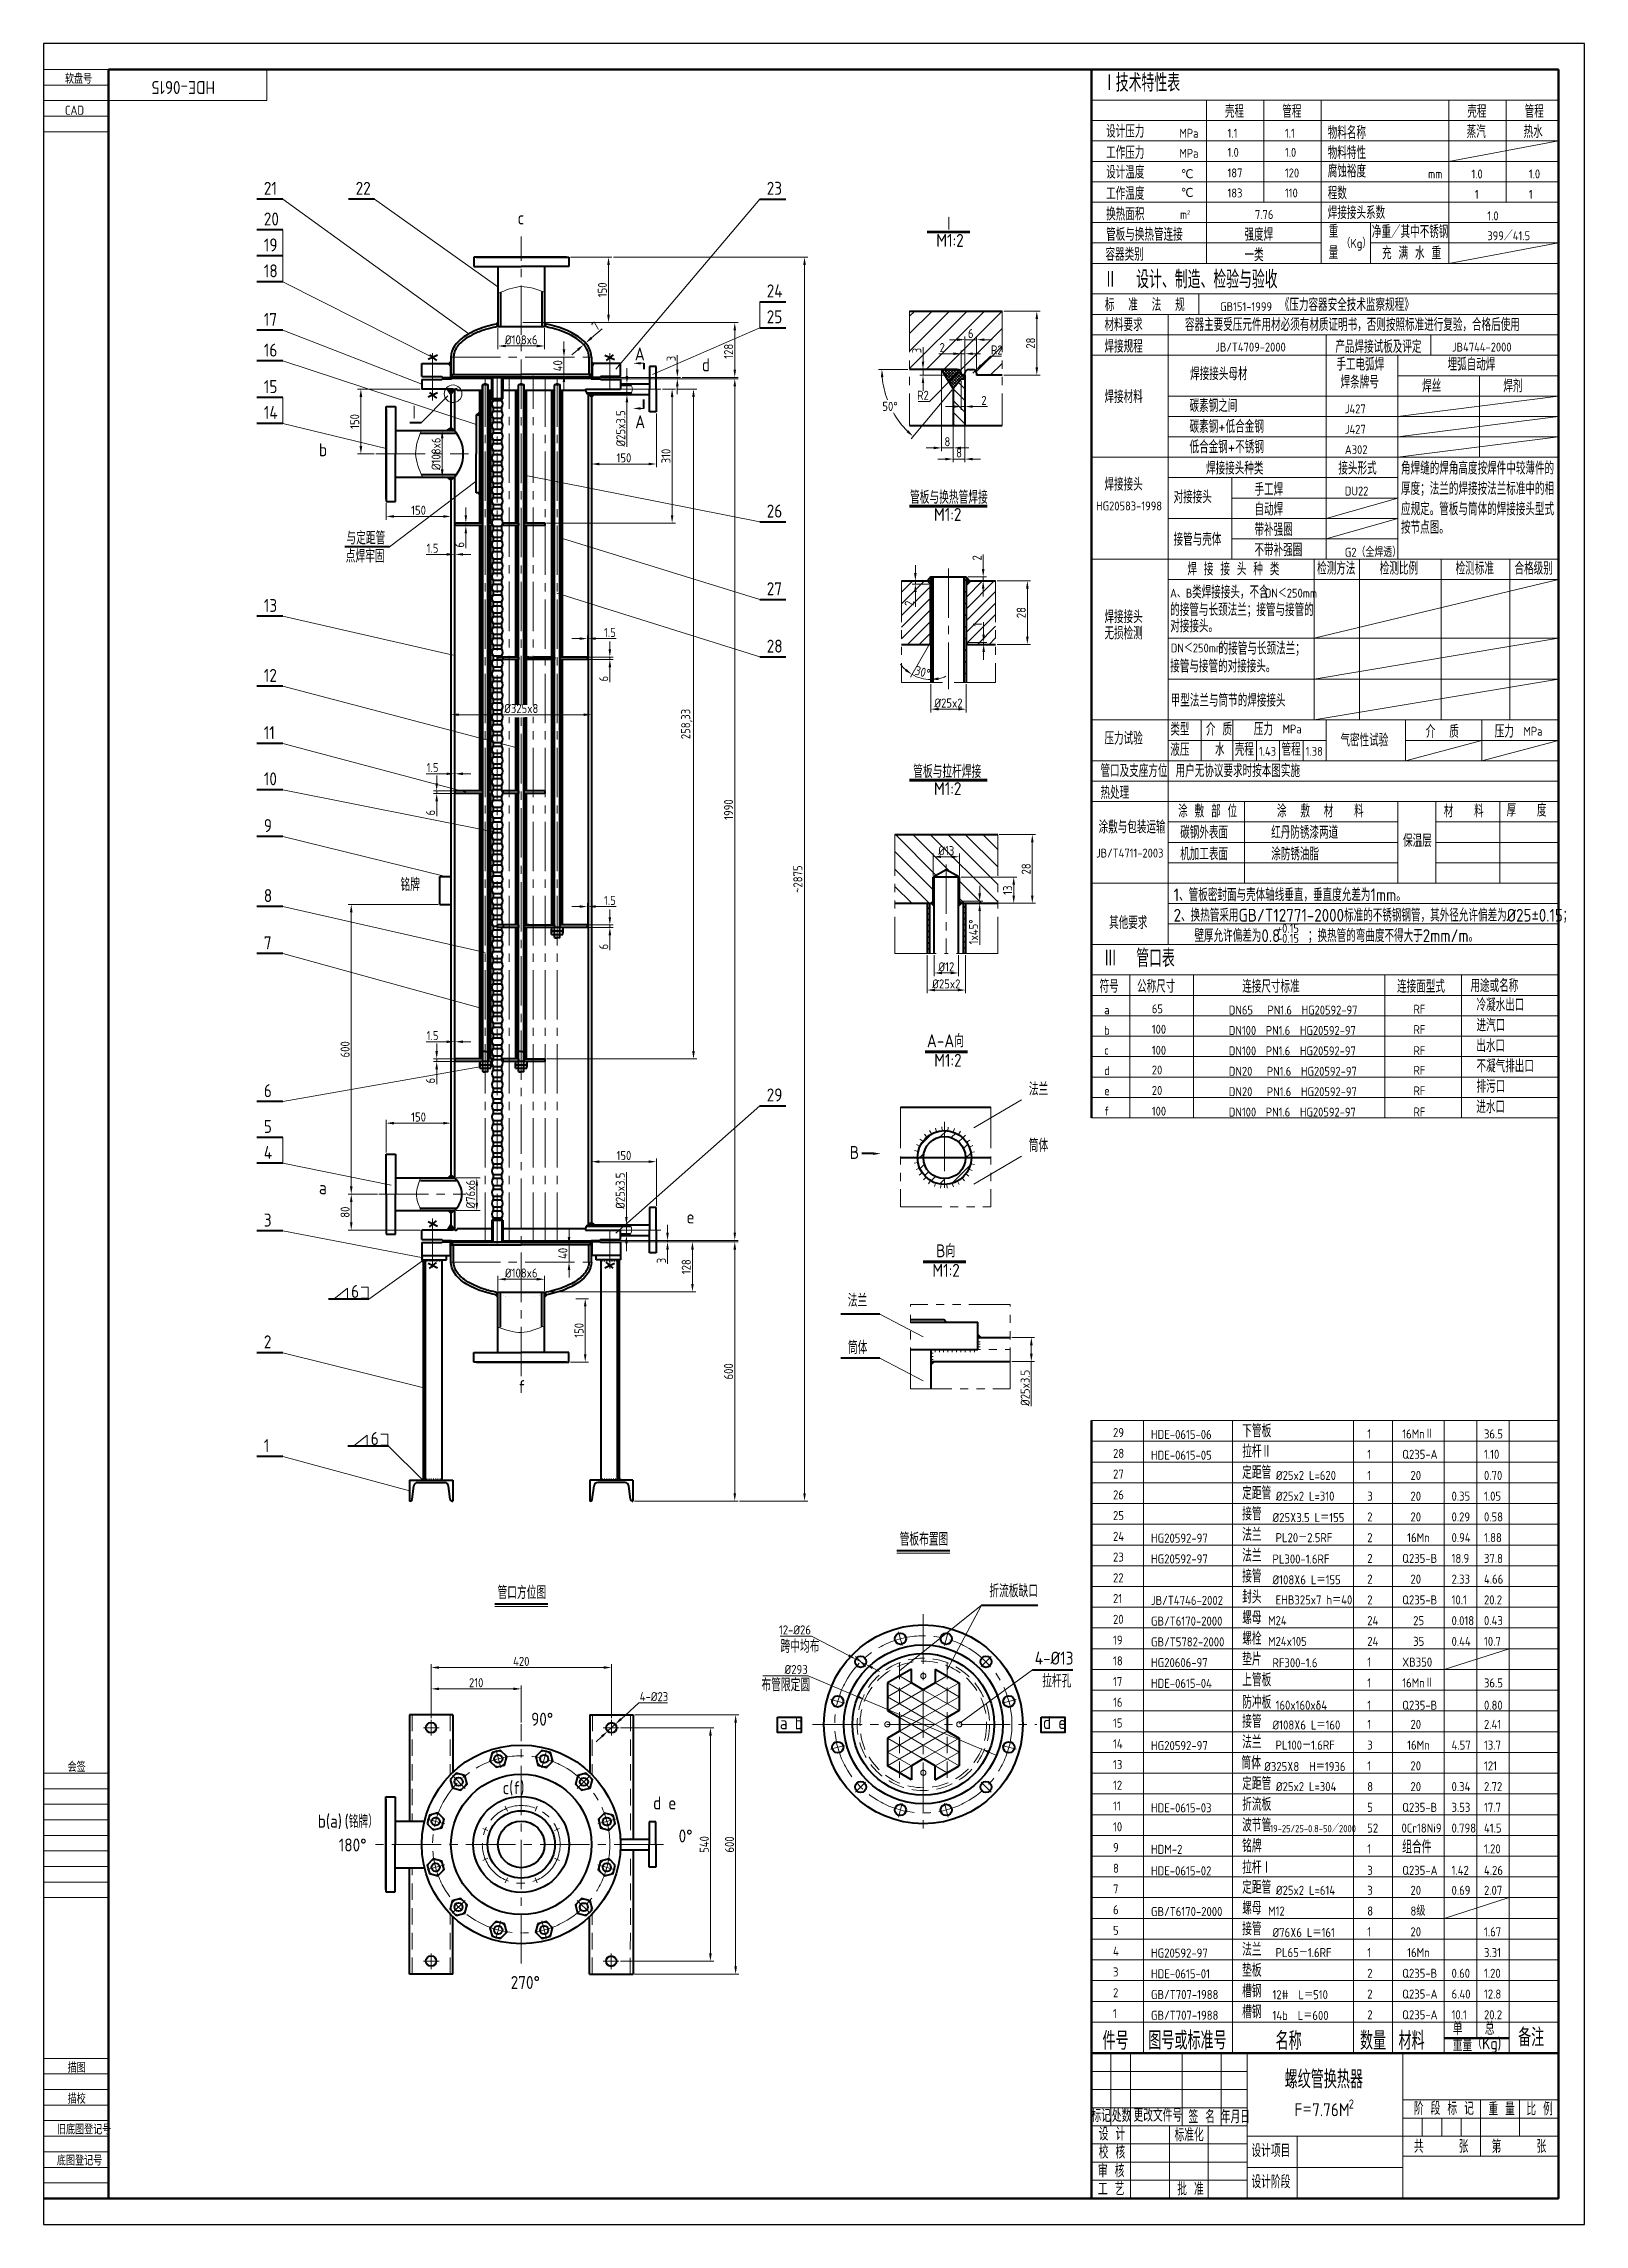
# Model space of a CAD drawing. Header units: millimetres. Extents: x -442207 to -224354, y 128709 to 249540.
# Drawn here: x -224948 to -224354, y 128709 to 129550 of the extents above; entities outside this region: 1.
import ezdxf
from ezdxf.enums import TextEntityAlignment as Align

# ---------------------------------------------------------------- set-up
doc = ezdxf.new("R2010")
doc.units = ezdxf.units.MM
for name, pattern in [('CENTER2', [28.575, 19.05, -3.175, 3.175, -3.175]), ('DASHED2', [9.525, 6.35, -3.175]), ('PHANTOM2', [31.75, 15.875, -3.175, 3.175, -3.175, 3.175, -3.175])]:
    doc.linetypes.add(name, pattern=pattern)
for name, color, linetype, lineweight in [('图层1', 7, 'Continuous', 40), ('图层2', 1, 'Continuous', 20), ('图层3', 3, 'Continuous', 20), ('图层4', 2, 'Continuous', 20), ('图层5', 3, 'DASHED2', 20), ('图层6', 4, 'CENTER2', 20), ('图层7', 6, 'PHANTOM2', 20), ('图框_内框线', 5, 'Continuous', 50)]:
    doc.layers.add(name, color=color, linetype=linetype, lineweight=lineweight)
doc.layers.add('图框_外框线', color=7, linetype='Continuous')
doc.styles.add('工程字', font='gbenor.shx', dxfattribs={"bigfont": 'gbcbig.shx'})
doc.styles.add('工程字体', font='gbenor.shx', dxfattribs={"bigfont": 'gbcbig.shx'})
doc.dimstyles.new('ISO-25', dxfattribs={"dimtxt": 3.5, "dimasz": 3, "dimexe": 1.25, "dimexo": 0.625, "dimtad": 1, "dimtxsty": '工程字体', "dimcen": 2.5, "dimclrd": 3, "dimclre": 3, "dimclrt": 2, "dimadec": 0, "dimazin": 0, "dimtfac": 1, "dimtmove": 0, "dimatfit": 3, "dimfxl": 0, "dimlwd": 13, "dimlwe": 13, "dimarcsym": 0})
doc.dimstyles.new('直线$0', dxfattribs={"dimtxt": 3.5, "dimasz": 3, "dimexe": 1.25, "dimexo": 0.625, "dimtad": 1, "dimtxsty": '工程字体', "dimcen": 2.5, "dimclrd": 3, "dimclre": 3, "dimclrt": 2, "dimadec": 0, "dimazin": 0, "dimtfac": 1, "dimtmove": 0, "dimatfit": 3, "dimfxl": 0, "dimlwd": 13, "dimlwe": 13, "dimarcsym": 0})
doc.dimstyles.new('直线$2', dxfattribs={"dimtxt": 3.5, "dimasz": 3, "dimexe": 1.25, "dimexo": 0.625, "dimtad": 0, "dimtih": 1, "dimtoh": 1, "dimtxsty": '工程字体', "dimcen": 2.5, "dimclrd": 3, "dimclre": 3, "dimclrt": 2, "dimadec": 0, "dimazin": 0, "dimtfac": 1, "dimtmove": 0, "dimatfit": 3, "dimfxl": 0, "dimlwd": 13, "dimlwe": 13, "dimarcsym": 0})
doc.dimstyles.new('直线$3', dxfattribs={"dimtxt": 3.5, "dimasz": 3, "dimexe": 1.25, "dimexo": 0.625, "dimtad": 1, "dimtih": 1, "dimtoh": 1, "dimtxsty": '工程字体', "dimcen": 2.5, "dimclrd": 3, "dimclre": 3, "dimclrt": 2, "dimadec": 0, "dimazin": 0, "dimtfac": 1, "dimtmove": 0, "dimatfit": 3, "dimfxl": 0, "dimlwd": 13, "dimlwe": 13, "dimarcsym": 0})
doc.dimstyles.new('直线$4', dxfattribs={"dimtxt": 3.5, "dimasz": 3, "dimexe": 1.25, "dimexo": 0.625, "dimtad": 1, "dimtih": 1, "dimtoh": 1, "dimtxsty": '工程字体', "dimcen": 2.5, "dimclrd": 3, "dimclre": 3, "dimclrt": 2, "dimadec": 0, "dimazin": 0, "dimtfac": 1, "dimtmove": 0, "dimatfit": 3, "dimfxl": 0, "dimlwd": 13, "dimlwe": 13, "dimarcsym": 0})
pattern_1 = [(45, (-1847.0632, 5.757), (-2.24506403, 2.24506403), [])]

msp = doc.modelspace()

# ---------------------------------------------------------------- texts
at = {"layer": '图层1', "style": '工程字体'}
for s, p in [('21', (-224862.741, 129491.533)), ('22', (-224827.341, 129491.533)), ('23', (-224668.862, 129491.533)), ('20', (-224862.741, 129479.69)), ('19', (-224862.741, 129469.69)), ('18', (-224862.741, 129459.69)), ('24', (-224668.862, 129451.972)), ('25', (-224668.862, 129441.972)), ('17', (-224862.741, 129440.976)), ('16', (-224862.741, 129429.139)), ('15', (-224862.741, 129415.073)), ('14', (-224862.741, 129405.073)), ('26', (-224668.862, 129367.068)), ('27', (-224668.862, 129337.109)), ('13', (-224862.741, 129330.667)), ('28', (-224668.862, 129314.975)), ('12', (-224862.741, 129303.693)), ('11', (-224862.741, 129281.624)), ('10', (-224862.741, 129263.796)), ('9', (-224862.741, 129245.773)), ('8', (-224862.741, 129218.757)), ('7', (-224862.741, 129200.581)), ('6', (-224862.741, 129143.538)), ('29', (-224668.862, 129141.894)), ('5', (-224862.741, 129129.732)), ('4', (-224862.741, 129119.732)), ('3', (-224862.741, 129093.631)), ('2', (-224862.741, 129046.674)), ('1', (-224862.741, 129006.683))]:
    msp.add_text(s, height=5, dxfattribs=at).set_placement(p)
at = {"layer": '图层4'}
for s, height, style, p in [('软盘号', 3.5, '工程字', (-224939.426, 129534.387)), ('Ⅰ技术特性表', 6.8852, '工程字体', (-224539.244, 129531.307)), ('CAD', 3.5, '工程字', (-224939.426, 129522.387)), ('壳程', 4.918, '工程字体', (-224492.219, 129521.249)), ('管程', 4.918, '工程字体', (-224470.087, 129521.249)), ('壳程', 4.918, '工程字体', (-224398.776, 129521.249)), ('管程', 4.918, '工程字体', (-224376.645, 129521.249)), ('设计压力', 4.918, '工程字体', (-224538.02, 129513.549)), ('MPa', 3.4426, '工程字体', (-224509.763, 129513.549)), ('1.1', 3.4426, '工程字体', (-224491.21, 129513.549)), ('1.1', 3.4426, '工程字体', (-224469.079, 129513.549)), ('物料名称', 4.918, '工程字体', (-224452.57, 129513.074)), ('蒸汽', 4.918, '工程字体', (-224399.031, 129513.44)), ('热水', 4.918, '工程字体', (-224377.061, 129513.44)), ('工作压力', 4.918, '工程字体', (-224538.02, 129505.352)), ('MPa', 3.4426, '工程字体', (-224509.763, 129505.807)), ('1.0', 3.4426, '工程字体', (-224491.21, 129506.174)), ('1.0', 3.4426, '工程字体', (-224469.079, 129506.174)), ('物料特性', 4.918, '工程字体', (-224452.57, 129505.308)), ('设计温度', 4.918, '工程字体', (-224538.02, 129497.77)), ('℃', 3.443, '工程字体', (-224509.196, 129497.938)), ('187', 3.4426, '工程字体', (-224491.21, 129498.247)), ('120', 3.4426, '工程字体', (-224469.079, 129498.247)), ('腐蚀裕度', 4.918, '工程字体', (-224452.57, 129498.19)), ('mm', 3.4426, '工程字体', (-224413.895, 129497.849)), ('1.0', 3.4426, '工程字体', (-224397.17, 129497.849)), ('1.0', 3.4426, '工程字体', (-224375.039, 129497.849)), ('工作温度', 4.918, '工程字体', (-224538.02, 129489.573)), ('℃', 3.443, '工程字体', (-224509.196, 129490.729)), ('183', 3.4426, '工程字体', (-224491.21, 129490.503)), ('110', 3.4426, '工程字体', (-224469.079, 129490.503)), ('程数', 4.918, '工程字体', (-224452.57, 129489.728)), ('1', 3.443, '工程字体', (-224395.863, 129489.981)), ('1', 3.443, '工程字体', (-224375.039, 129489.981)), ('c', 5, '工程字体', (-224764.888, 129480.094)), ('I', 5, '工程字体', (-224599.341, 129478.06)), ('换热面积', 4.918, '工程字体', (-224538.02, 129481.644)), ('m', 3.443, '工程字体', (-224509.524, 129482.2)), ('2', 1.721, '工程字体', (-224506.833, 129483.841)), ('7.76', 3.4426, '工程字体', (-224480.636, 129482.207)), ('焊接接头系数', 4.918, '工程字体', (-224452.57, 129482.192)), ('重', 4.918, '工程字体', (-224452.212, 129474.987)), ('1.0', 3.4426, '工程字体', (-224391.056, 129481.684)), ('M1:2', 5, '工程字体', (-224603.497, 129471.45)), ('管板与换热管连接', 4.918, '工程字体', (-224538.02, 129473.775)), ('强度焊', 4.918, '工程字体', (-224484.672, 129473.775)), ('量', 4.918, '工程字体', (-224452.212, 129466.79)), ('（Kg）', 3.4426, '工程字体', (-224447.262, 129471.053)), ('净重／其中不锈钢', 4.918, '工程字体', (-224435.567, 129474.851)), ('充 满 水 重', 4.918, '工程字体', (-224431.644, 129466.576)), ('399／41.5', 3.4426, '工程字体', (-224391.056, 129474.014)), ('容器类别', 4.918, '工程字体', (-224538.258, 129466.121)), ('一类', 4.918, '工程字体', (-224484.672, 129465.906)), ('Ⅱ  设计、制造、检验与验收', 6.88525, '工程字体', (-224538.841, 129455.434)), (' 标  准  法  规', 4.91803, '工程字体', (-224541.153, 129446.679)), (' GB151-1999', 3.44262, '工程字体', (-224495.913, 129446.668)), ('《压力容器安全技术监察规程》', 4.91803, '工程字体', (-224471.052, 129446.679)), ('材料要求', 4.918, '工程字体', (-224538.652, 129438.973)), ('容器主要受压元件用材必须有材质证明书，否则按照标准进行复验，合格后使用', 4.91803, '工程字体', (-224507.62, 129438.991)), ('A', 5, '工程字体', (-224719.717, 129427.644)), ('焊接规程', 4.918, '工程字体', (-224538.652, 129430.635)), ('JB/T4709-2000', 3.44262, '工程字体', (-224495.913, 129431.071)), ('产品焊接试板及评定', 4.918, '工程字体', (-224449.635, 129430.527)), ('JB4744-2000', 3.44262, '工程字体', (-224404.68, 129431.071)), ('d', 5, '工程字体', (-224693.889, 129423.452)), ('焊接接头母材', 4.918, '工程字体', (-224505.633, 129420.028)), ('手工电弧焊 ', 4.918, '工程字体', (-224449.242, 129423.702)), ('焊条牌号', 4.918, '工程字体', (-224447.623, 129416.845)), ('埋弧自动焊', 4.918, '工程字体', (-224406.4, 129423.702)), ('焊接材料', 4.918, '工程字体', (-224538.652, 129411.199)), ('碳素钢之间', 4.918, '工程字体', (-224505.865, 129407.734)), ('焊丝', 4.918, '工程字体', (-224416.182, 129415.362)), ('焊剂', 4.918, '工程字体', (-224384.884, 129415.362)), ('I', 5, '工程字体', (-224805.489, 129405.205)), ('A', 5, '工程字体', (-224719.57, 129401.5)), ('碳素钢+低合金钢', 4.918, '工程字体', (-224505.865, 129399.699)), ('J427', 3.4426, '工程字体', (-224445.97, 129407.252)), ('低合金钢+不锈钢', 4.918, '工程字体', (-224505.865, 129391.83)), ('J427', 3.4426, '工程字体', (-224445.97, 129399.383)), ('b', 5, '工程字体', (-224841.501, 129390.692)), ('焊接接头种类', 4.918, '工程字体', (-224499.483, 129383.637)), ('接头形式', 4.918, '工程字体', (-224448.493, 129383.637)), ('A302', 3.4426, '工程字体', (-224445.97, 129391.514)), ('角焊缝的焊角高度按焊件中较薄件的 ', 4.91803, '工程字体', (-224424.326, 129383.637)), ('焊接接头', 4.918, '工程字体', (-224538.652, 129377.435)), ('手工焊', 4.918, '工程字体', (-224480.833, 129375.441)), ('厚度；法兰的焊接按法兰标准中的相', 4.91803, '工程字体', (-224424.326, 129375.768)), ('管板与换热管焊接', 5, '工程字体', (-224613.639, 129372.366)), ('HG20583-1998', 3.44262, '工程字体', (-224541.9, 129369.804)), ('对接接头 ', 4.918, '工程字体', (-224512.018, 129372.542)), ('自动焊', 4.918, '工程字体', (-224480.833, 129367.838)), ('DU22', 3.4426, '工程字体', (-224445.97, 129375.555)), ('应规定。管板与筒体的焊接接头型式', 4.91803, '工程字体', (-224424.326, 129367.899)), ('M1:2', 5, '工程字体', (-224604.382, 129365.755)), ('带补强圈', 4.918, '工程字体', (-224480.833, 129359.966)), ('按节点图。', 4.918, '工程字体', (-224424.326, 129360.785)), ('点焊牢固', 5, '工程字体', (-224831.178, 129349.677)), ('与定距管', 5, '工程字体', (-224830.911, 129356.669)), ('接管与壳体', 4.918, '工程字体', (-224512.018, 129356.184)), ('不带补强圈', 4.918, '工程字体', (-224480.833, 129352.127)), ('G2（全焊透）', 3.4426, '工程字体', (-224445.97, 129351.948)), ('焊 接 接 头 种 类', 4.91803, '工程字体', (-224506.675, 129344.755)), ('检测方法', 4.918, '工程字体', (-224456.672, 129345.029)), ('检测比例', 4.918, '工程字体', (-224432.525, 129345.029)), ('检测标准', 4.918, '工程字体', (-224403.248, 129345.029)), ('合格级别', 4.918, '工程字体', (-224380.559, 129345.029)), ('A、B', 3.4426, '工程字体', (-224513.358, 129336.181)), (' 类焊接接头，不含', 4.918, '工程字体', (-224507.516, 129335.865)), ('DN＜250mm', 3.4426, '工程字体', (-224476.847, 129336.181)), ('焊接接头', 4.918, '工程字体', (-224538.652, 129326.314)), ('的接管与长颈法兰；接管与接管的', 4.91803, '工程字体', (-224513.303, 129329.033)), ('无损检测', 4.918, '工程字体', (-224538.652, 129320.022)), ('对接接头。', 4.918, '工程字体', (-224513.303, 129322.767)), ('接管与接管的对接接头。', 4.91803, '工程字体', (-224513.303, 129307.295)), ('DN＜250mm', 3.4426, '工程字体', (-224513.086, 129315.031)), ('的接管与长颈法兰；', 4.918, '工程字体', (-224494.626, 129314.145)), ('甲型法兰与筒节的焊接接头', 4.91803, '工程字体', (-224513.114, 129294.092)), ('类型', 4.918, '工程字体', (-224513.263, 129282.969)), ('介 质', 4.918, '工程字体', (-224499.532, 129282.969)), ('压力', 4.918, '工程字体', (-224481.064, 129283.031)), ('MPa', 3.4426, '工程字体', (-224469.989, 129283.786)), ('介  质', 4.918, '工程字体', (-224414.776, 129282.106)), ('压力', 4.918, '工程字体', (-224388.195, 129282.168)), ('压力试验', 4.918, '工程字体', (-224538.652, 129279.477)), ('液压', 4.918, '工程字体', (-224513.263, 129275.1)), ('水', 4.918, '工程字体', (-224496.022, 129275.216)), ('壳程', 4.918, '工程字体', (-224488.418, 129275.216)), ('1.43', 3.4426, '工程字体', (-224479.109, 129275.178)), ('管程', 4.918, '工程字体', (-224470.394, 129275.216)), ('1.38', 3.4426, '工程字体', (-224461.085, 129275.178)), ('气密性试验', 4.918, '工程字体', (-224447.678, 129278.759)), ('MPa', 3.4426, '工程字体', (-224377.12, 129282.923)), ('管板与拉杆焊接', 5, '工程字体', (-224612.391, 129266.647)), ('管口及支座方位', 4.918, '工程字体', (-224540.181, 129266.949)), ('用户无协议要求时按本图实施', 4.91803, '工程字体', (-224511.216, 129266.949)), ('M1:2', 5, '工程字体', (-224604.382, 129260.036)), ('热处理', 4.918, '工程字体', (-224540.181, 129258.521)), ('涂 敷 部 位', 4.918, '工程字体', (-224510.248, 129251.4)), ('涂  敷  材   料', 4.91803, '工程字体', (-224472.145, 129251.466)), ('材   料', 4.918, '工程字体', (-224407.836, 129251.466)), ('厚   度', 4.918, '工程字体', (-224383.611, 129251.736)), ('涂敷与包装运输', 4.918, '工程字体', (-224540.93, 129245.252)), ('碳钢外表面', 4.918, '工程字体', (-224509.459, 129243.189)), ('红丹防锈漆两道', 4.918, '工程字体', (-224474.382, 129243.189)), ('保温层', 4.918, '工程字体', (-224423.54, 129240)), ('JB/T4711-2003', 3.44262, '工程字体', (-224541.9, 129235.944)), ('机加工表面', 4.918, '工程字体', (-224509.459, 129234.869)), ('涂防锈油脂', 4.918, '工程字体', (-224474.382, 129234.869)), ('铭牌', 5, '工程字体', (-224810.068, 129223)), ('1、管板密封面与壳体轴线垂直，垂直度允差为1mm。', 4.91803, '工程字体', (-224511.975, 129219.102)), ('其他要求', 4.918, '工程字体', (-224536.849, 129208.397)), ('2、换热管采用GB/T12771-2000标准的不锈钢钢管，其外径允许偏差为%%c25%%P0.15；', 4.91803, '工程字体', (-224511.975, 129211.234)), ('   壁厚允许偏差为0.8    ；换热管的弯曲度不得大于2mm/m。', 4.91803, '工程字体', (-224511.975, 129203.365)), ('+0.15', 3.4426, '工程字体', (-224472.153, 129206.902)), ('-0.15', 3.4426, '工程字体', (-224472.153, 129203.073)), ('Ⅲ  管口表', 6.8852, '工程字体', (-224538.841, 129193.672)), ('符号', 4.918, '工程字体', (-224540.541, 129183.8)), ('公称尺寸', 4.918, '工程字体', (-224526.094, 129183.8)), ('连接尺寸标准', 4.918, '工程字体', (-224485.535, 129183.8)), ('连接面型式', 4.918, '工程字体', (-224425.837, 129183.8)), ('用途或名称', 4.918, '工程字体', (-224397.559, 129184.089)), ('a', 3.443, '工程字体', (-224538.753, 129175.487)), ('65', 3.4426, '工程字体', (-224520.385, 129175.886)), ('DN65   PN1.6  HG20592-97', 3.44262, '工程字体', (-224490.703, 129175.401)), ('RF', 3.4426, '工程字体', (-224419.495, 129175.751)), ('冷凝水出口', 4.918, '工程字体', (-224395.22, 129176.692)), ('b', 3.443, '工程字体', (-224538.753, 129167.618)), ('100', 3.4426, '工程字体', (-224520.385, 129168.017)), ('DN100  PN1.6  HG20592-97', 3.44262, '工程字体', (-224490.703, 129167.532)), ('RF', 3.4426, '工程字体', (-224419.495, 129167.882)), ('进汽口', 4.918, '工程字体', (-224395.22, 129168.823)), ('A-A向', 5, '工程字体', (-224607.124, 129162.783)), ('c', 3.443, '工程字体', (-224538.753, 129159.925)), ('100', 3.4426, '工程字体', (-224520.385, 129159.895)), ('DN100  PN1.6  HG20592-97', 3.44262, '工程字体', (-224490.703, 129159.663)), ('RF', 3.4426, '工程字体', (-224419.495, 129159.731)), ('出水口', 4.918, '工程字体', (-224395.294, 129160.954)), ('M1:2', 5, '工程字体', (-224604.298, 129155.261)), ('d', 3.443, '工程字体', (-224538.753, 129152.056)), ('20', 3.4426, '工程字体', (-224520.385, 129152.28)), ('DN20   PN1.6  HG20592-97', 3.44262, '工程字体', (-224490.703, 129151.794)), ('RF', 3.4426, '工程字体', (-224419.495, 129152.145)), ('不凝气排出口', 4.918, '工程字体', (-224395.22, 129153.085)), ('法兰', 5, '工程字体', (-224567.824, 129144.138)), ('e', 3.443, '工程字体', (-224538.753, 129144.291)), ('20', 3.4426, '工程字体', (-224520.385, 129144.411)), ('DN20   PN1.6  HG20592-97', 3.44262, '工程字体', (-224490.703, 129143.926)), ('RF', 3.4426, '工程字体', (-224419.495, 129144.276)), ('排污口', 4.918, '工程字体', (-224395.22, 129145.217)), ('f', 3.443, '工程字体', (-224538.753, 129136.422)), ('100', 3.4426, '工程字体', (-224520.385, 129136.409)), ('DN100  PN1.6  HG20592-97', 3.44262, '工程字体', (-224490.703, 129136.057)), ('RF', 3.4426, '工程字体', (-224419.495, 129136.125)), ('进水口', 4.918, '工程字体', (-224395.294, 129137.348)), ('筒体', 5, '工程字体', (-224567.824, 129122.426)), ('B', 5, '工程字体', (-224636.855, 129119.715)), ('a', 5, '工程字体', (-224841.501, 129106.105)), ('e', 5, '工程字体', (-224699.795, 129094.839)), ('B向', 5, '工程字体', (-224603.572, 129081.793)), ('M1:2', 5, '工程字体', (-224605.015, 129074.271)), ('6', 5, '工程字体', (-224829.092, 129066.127)), ('法兰', 5, '工程字体', (-224637.633, 129062.64)), ('筒体', 5, '工程字体', (-224637.531, 129044.457)), ('f', 5, '工程字体', (-224764.632, 129029.419)), ('下管板', 5, '工程字', (-224485.576, 129012.323)), ('6', 5, '工程字体', (-224821.533, 129009.398)), ('29', 3.5, '工程字', (-224535.352, 129012.423)), ('HDE-0615-06', 3.5, '工程字', (-224520.736, 129011.722)), ('拉杆Ⅱ', 5, '工程字', (-224485.576, 129004.466)), ('1', 3.5, '工程字', (-224437.343, 129011.913)), ('16MnⅡ', 3.5, '工程字', (-224423.863, 129011.913)), ('36.5', 3.5, '工程字', (-224392.343, 129011.913)), ('28', 3.5, '工程字', (-224535.352, 129004.423)), ('HDE-0615-05', 3.5, '工程字', (-224520.736, 129003.722)), ('定距管', 5, '工程字', (-224485.576, 128996.323)), ('1', 3.5, '工程字', (-224437.343, 129004.056)), ('Q235-A', 3.5, '工程字', (-224423.863, 129004.056)), ('1.10', 3.5, '工程字', (-224392.343, 129004.056)), ('27', 3.5, '工程字', (-224535.352, 128996.423)), ('定距管', 5, '工程字', (-224485.576, 128988.323)), ('%%C25x2 L=620', 3.5, '工程字', (-224472.555, 128995.913)), ('1', 3.5, '工程字', (-224437.343, 128995.913)), ('20', 3.5, '工程字', (-224420.671, 128995.913)), ('0.70', 3.5, '工程字', (-224392.343, 128995.913)), ('26', 3.5, '工程字', (-224535.352, 128988.423)), ('接管', 5, '工程字', (-224485.576, 128980.323)), ('%%C25x2 L=310', 3.5, '工程字', (-224472.555, 128987.913)), ('3', 3.5, '工程字', (-224437.343, 128987.913)), ('20', 3.5, '工程字', (-224420.671, 128987.913)), ('0.35', 3.5, '工程字', (-224404.843, 128987.913)), ('1.05', 3.5, '工程字', (-224392.343, 128987.913)), ('管板布置图', 5, '工程字体', (-224617.625, 128970.537)), ('25', 3.5, '工程字', (-224535.352, 128980.423)), ('24', 3.5, '工程字', (-224535.352, 128972.423)), ('法兰', 5, '工程字', (-224485.576, 128972.323)), ('%%C25χ3.5 L＝155', 3.5, '工程字', (-224473.87, 128979.663)), ('2', 3.5, '工程字', (-224437.343, 128979.913)), ('20', 3.5, '工程字', (-224420.671, 128979.913)), ('0.29', 3.5, '工程字', (-224404.843, 128979.913)), ('0.58', 3.5, '工程字', (-224392.343, 128979.913)), ('23', 3.5, '工程字', (-224535.352, 128964.423)), ('HG20592-97', 3.5, '工程字', (-224520.736, 128971.722)), ('法兰', 5, '工程字', (-224485.576, 128964.323)), ('PL20－2.5RF', 3.5, '工程字', (-224472.677, 128971.913)), ('2', 3.5, '工程字', (-224437.343, 128971.913)), ('2', 3.5, '工程字', (-224437.343, 128963.913)), ('Q235-B', 3.5, '工程字', (-224423.863, 128963.913)), ('16Mn', 3.5, '工程字', (-224421.951, 128971.913)), ('18.9', 3.5, '工程字', (-224404.843, 128963.913)), ('0.94', 3.5, '工程字', (-224404.843, 128971.913)), ('1.88', 3.5, '工程字', (-224392.343, 128971.913)), ('37.8', 3.5, '工程字', (-224392.343, 128963.913)), ('22', 3.5, '工程字', (-224535.352, 128956.423)), ('HG20592-97', 3.5, '工程字', (-224520.736, 128963.722)), ('接管', 5, '工程字', (-224485.576, 128956.323)), ('%%C108χ6 L＝155', 3.5, '工程字', (-224473.87, 128955.663)), ('PL300-1.6RF', 3.5, '工程字', (-224473.87, 128963.663)), ('2', 3.5, '工程字', (-224437.343, 128955.913)), ('20', 3.5, '工程字', (-224420.671, 128955.913)), ('2.33', 3.5, '工程字', (-224404.843, 128955.913)), ('4.66', 3.5, '工程字', (-224392.343, 128955.913)), ('管口方位图', 5, '工程字体', (-224772.648, 128949.987)), ('折流板缺口', 5, '工程字体', (-224583.029, 128950.624)), ('21', 3.5, '工程字', (-224535.352, 128948.423)), ('JB/T4746-2002', 3.5, '工程字', (-224520.736, 128947.722)), ('封头', 5, '工程字', (-224485.576, 128948.323)), ('EHB325x7 h＝40', 3.5, '工程字', (-224472.677, 128947.913)), ('2', 3.5, '工程字', (-224437.343, 128947.913)), ('Q235-B', 3.5, '工程字', (-224423.863, 128947.913)), ('10.1', 3.5, '工程字', (-224404.843, 128947.913)), ('20.2', 3.5, '工程字', (-224392.343, 128947.913)), ('20', 3.5, '工程字', (-224535.352, 128940.423)), ('GB/T6170-2000', 3.5, '工程字', (-224520.736, 128939.722)), ('螺母', 5, '工程字', (-224485.576, 128940.323)), ('M24', 3.5, '工程字', (-224475.593, 128939.913)), ('24', 3.5, '工程字', (-224437.343, 128939.913)), ('25', 3.5, '工程字', (-224419.635, 128939.913)), ('0.018', 3.5, '工程字', (-224404.843, 128939.913)), ('0.43', 3.5, '工程字', (-224392.343, 128939.913)), ('跨中均布', 5, '工程字体', (-224663.542, 128929.255)), ('19', 3.5, '工程字', (-224535.352, 128932.423)), ('GB/T5782-2000', 3.5, '工程字', (-224520.736, 128931.722)), ('螺栓', 5, '工程字', (-224485.576, 128932.323)), ('M24x105', 3.5, '工程字', (-224475.589, 128931.913)), ('24', 3.5, '工程字', (-224437.343, 128931.913)), ('35', 3.5, '工程字', (-224419.635, 128931.913)), ('0.44', 3.5, '工程字', (-224404.843, 128931.913)), ('10.7', 3.5, '工程字', (-224392.343, 128931.913)), ('4-%%C13', 5, '工程字体', (-224565.527, 128924.707)), ('18', 3.5, '工程字', (-224535.352, 128924.423)), ('HG20606-97', 3.5, '工程字', (-224520.736, 128923.722)), ('垫片', 5, '工程字', (-224485.576, 128924.323)), ('RF300-1.6', 3.5, '工程字', (-224473.87, 128923.663)), ('1', 3.5, '工程字', (-224437.343, 128923.913)), ('XB350', 3.5, '工程字', (-224423.863, 128923.913)), ('布管限定圆', 5, '工程字体', (-224670.885, 128914.389)), ('拉杆孔', 5, '工程字体', (-224562.634, 128915.902)), ('17', 3.5, '工程字', (-224535.352, 128916.423)), ('HDE-0615-04', 3.5, '工程字', (-224520.736, 128915.722)), ('上管板', 5, '工程字', (-224485.576, 128916.323)), ('1', 3.5, '工程字', (-224437.343, 128915.913)), ('16MnⅡ', 3.5, '工程字', (-224423.863, 128915.913)), ('36.5', 3.5, '工程字', (-224392.343, 128915.913)), ('16', 3.5, '工程字', (-224535.352, 128908.423)), ('防冲板', 5, '工程字', (-224485.576, 128907.706)), ('160x160xδ4', 3.5, '工程字', (-224472.677, 128907.296)), ('1', 3.5, '工程字', (-224437.343, 128907.296)), ('Q235-B', 3.5, '工程字', (-224423.863, 128907.296)), ('0.80', 3.5, '工程字', (-224392.343, 128907.296)), ('90%%d', 5, '工程字体', (-224759.686, 128901.15)), ('a b ', 5, '工程字体', (-224663.809, 128899.761)), ('d e ', 5, '工程字体', (-224562.348, 128899.877)), ('15', 3.5, '工程字', (-224535.352, 128900.423)), ('接管', 5, '工程字', (-224485.576, 128900.323)), ('%%C108χ6 L＝160', 3.5, '工程字', (-224473.87, 128899.663)), ('1', 3.5, '工程字', (-224437.343, 128899.913)), ('20', 3.5, '工程字', (-224420.671, 128899.913)), ('2.41', 3.5, '工程字', (-224392.343, 128899.913)), ('14', 3.5, '工程字', (-224535.352, 128892.423)), ('HG20592-97', 3.5, '工程字', (-224520.736, 128891.722)), ('法兰', 5, '工程字', (-224485.576, 128892.323)), ('PL100－1.6RF', 3.5, '工程字', (-224472.677, 128891.913)), ('3', 3.5, '工程字', (-224437.343, 128891.913)), ('16Mn', 3.5, '工程字', (-224421.951, 128891.913)), ('4.57', 3.5, '工程字', (-224404.843, 128891.913)), ('13.7', 3.5, '工程字', (-224392.343, 128891.913)), ('会签', 3.5, '工程字', (-224938.408, 128883.387)), ('13', 3.5, '工程字', (-224535.352, 128884.423)), ('筒体', 5, '工程字', (-224485.815, 128884.323)), ('%%C325χ8  H＝1936', 3.5, '工程字', (-224477.08, 128883.649)), ('1', 3.5, '工程字', (-224437.343, 128883.913)), ('20', 3.5, '工程字', (-224420.671, 128883.913)), ('121', 3.5, '工程字', (-224392.343, 128883.913)), ('c(f)', 5, '工程字体', (-224770.679, 128874.723)), ('12', 3.5, '工程字', (-224535.352, 128876.423)), ('定距管', 5, '工程字', (-224485.576, 128876.323)), ('%%C25x2 L=304', 3.5, '工程字', (-224472.555, 128875.913)), ('8', 3.5, '工程字', (-224437.343, 128875.913)), ('20', 3.5, '工程字', (-224420.671, 128875.913)), ('0.34', 3.5, '工程字', (-224404.843, 128875.913)), ('2.72', 3.5, '工程字', (-224392.343, 128875.913)), ('b(a)', 5, '工程字体', (-224841.943, 128861.81)), ('(铭牌）', 5, '工程字体', (-224831.614, 128861.746)), ('d e ', 5, '工程字体', (-224712.668, 128868.868)), ('11', 3.5, '工程字', (-224535.352, 128868.423)), ('HDE-0615-03', 3.5, '工程字', (-224520.736, 128867.722)), ('折流板', 5, '工程字', (-224485.576, 128868.323)), ('5', 3.5, '工程字', (-224437.343, 128867.913)), ('Q235-B', 3.5, '工程字', (-224423.863, 128867.913)), ('3.53', 3.5, '工程字', (-224404.843, 128867.913)), ('17.7', 3.5, '工程字', (-224392.343, 128867.913)), ('0%%d', 5, '工程字体', (-224702.821, 128856.116)), ('10', 3.5, '工程字', (-224535.352, 128860.423)), ('波节管', 5, '工程字', (-224485.576, 128860.323)), ('19-25/25-0.8-50／2000', 2.8, '工程字', (-224474.811, 128860.056)), ('52', 3.5, '工程字', (-224437.343, 128859.913)), ('0Cr18Ni9', 3.5, '工程字', (-224424.137, 128859.913)), ('0.798', 3.5, '工程字', (-224404.843, 128859.913)), ('41.5', 3.5, '工程字', (-224392.343, 128859.913)), ('180%%d', 5, '工程字体', (-224833.85, 128852.645)), ('9', 3.5, '工程字', (-224535.352, 128852.423)), ('HDM-2', 3.5, '工程字', (-224520.736, 128851.722)), ('铭牌', 5, '工程字', (-224485.576, 128852.323)), ('1', 3.5, '工程字', (-224437.343, 128851.913)), ('组合件', 5, '工程字', (-224423.863, 128851.913)), ('1.20', 3.5, '工程字', (-224392.343, 128851.913)), ('8', 3.5, '工程字', (-224535.352, 128844.423)), ('HDE-0615-02', 3.5, '工程字', (-224520.736, 128843.424)), ('定距管', 5, '工程字', (-224485.576, 128836.323)), ('拉杆Ⅰ', 5, '工程字', (-224485.576, 128844.025)), ('3', 3.5, '工程字', (-224437.343, 128843.615)), ('Q235-A', 3.5, '工程字', (-224423.863, 128843.615)), ('1.42', 3.5, '工程字', (-224404.843, 128843.615)), ('4.26', 3.5, '工程字', (-224392.343, 128843.615)), ('7', 3.5, '工程字', (-224535.352, 128836.423)), ('螺母', 5, '工程字', (-224485.576, 128828.323)), ('%%C25x2 L=614', 3.5, '工程字', (-224472.555, 128835.913)), ('3', 3.5, '工程字', (-224437.343, 128835.913)), ('20', 3.5, '工程字', (-224420.671, 128835.913)), ('0.69', 3.5, '工程字', (-224404.843, 128835.913)), ('2.07', 3.5, '工程字', (-224392.343, 128835.913)), ('6', 3.5, '工程字', (-224535.352, 128828.423)), ('GB/T6170-2000', 3.5, '工程字', (-224520.736, 128827.722)), ('接管', 5, '工程字', (-224485.576, 128820.323)), ('M12', 3.5, '工程字', (-224475.593, 128827.913)), ('8', 3.5, '工程字', (-224437.343, 128827.913)), ('8级', 3.5, '工程字', (-224420.671, 128827.913)), ('5', 3.5, '工程字', (-224535.352, 128820.423)), ('法兰', 5, '工程字', (-224485.576, 128812.323)), ('%%C76χ6 L＝161', 3.5, '工程字', (-224473.87, 128819.663)), ('1', 3.5, '工程字', (-224437.343, 128819.913)), ('20', 3.5, '工程字', (-224420.671, 128819.913)), ('1.67', 3.5, '工程字', (-224392.343, 128819.913)), ('4', 3.5, '工程字', (-224535.352, 128812.423)), ('3', 3.5, '工程字', (-224535.352, 128804.423)), ('HG20592-97', 3.5, '工程字', (-224520.736, 128811.722)), ('垫板', 5, '工程字', (-224485.576, 128804.323)), ('PL65－1.6RF', 3.5, '工程字', (-224472.677, 128811.913)), ('1', 3.5, '工程字', (-224437.343, 128811.913)), ('16Mn', 3.5, '工程字', (-224421.951, 128811.913)), ('3.31', 3.5, '工程字', (-224392.343, 128811.913)), ('270%%d', 5, '工程字体', (-224767.564, 128799.626)), ('2', 3.5, '工程字', (-224535.352, 128796.423)), ('HDE-0615-01', 3.5, '工程字', (-224520.736, 128803.722)), ('GB/T707-1988', 3.5, '工程字', (-224520.736, 128795.722)), ('槽钢', 5, '工程字', (-224485.576, 128796.323)), ('12#  L＝510', 3.5, '工程字', (-224473.87, 128795.663)), ('2', 3.5, '工程字', (-224437.343, 128803.913)), ('2', 3.5, '工程字', (-224437.343, 128795.913)), ('Q235-B', 3.5, '工程字', (-224423.863, 128803.913)), ('Q235-A', 3.5, '工程字', (-224423.863, 128795.913)), ('0.60', 3.5, '工程字', (-224404.843, 128803.913)), ('6.40', 3.5, '工程字', (-224404.843, 128795.913)), ('1.20', 3.5, '工程字', (-224392.343, 128803.913)), ('12.8', 3.5, '工程字', (-224392.343, 128795.913)), ('1', 3.5, '工程字', (-224535.352, 128788.423)), ('GB/T707-1988', 3.5, '工程字', (-224520.736, 128787.722)), ('槽钢', 5, '工程字', (-224485.576, 128788.323)), ('14b  L＝600', 3.5, '工程字', (-224473.87, 128787.663)), ('2', 3.5, '工程字', (-224437.343, 128787.913)), ('Q235-A', 3.5, '工程字', (-224423.863, 128787.913)), ('10.1', 3.5, '工程字', (-224404.843, 128787.913)), ('20.2', 3.5, '工程字', (-224392.343, 128787.913)), ('单', 5, '工程字体', (-224404.361, 128781.898)), ('总', 5, '工程字体', (-224391.996, 128781.898)), ('备注', 7, '工程字体', (-224379.183, 128777.432)), ('重量', 5, '工程字体', (-224404.361, 128775.605)), ('（Kg) ', 4.5, '工程字体', (-224396.895, 128776.36)), ('描图', 3.5, '工程字', (-224938.408, 128767.387)), ('描校', 3.5, '工程字', (-224938.408, 128755.387)), ('标记', 5, '工程字', (-224543.675, 128748.27)), ('处数', 5, '工程字', (-224535.823, 128748.27)), ('更改文件号', 5, '工程字', (-224527.438, 128748.418)), ('签 名', 5, '工程字', (-224506.278, 128747.831)), ('年月日', 5, '工程字', (-224493.792, 128747.831)), ('2', 3.5, '工程字', (-224444.488, 128753.516)), ('阶 段 标 记', 5, '工程字', (-224419.368, 128751.056)), ('重 量', 5, '工程字', (-224390.662, 128750.856)), ('比 例', 5, '工程字', (-224375.993, 128750.856)), ('旧底图登记号', 3.5, '工程字', (-224942.54, 128743.567)), ('设 计', 5, '工程字', (-224540.858, 128741.179)), ('标准化', 5, '工程字', (-224511.637, 128740.831)), ('共     张', 5, '工程字', (-224419.368, 128736.417)), ('第     张', 5, '工程字', (-224389.368, 128736.417)), ('底图登记号', 3.5, '工程字', (-224942.54, 128731.567)), ('审 核', 5, '工程字', (-224541.148, 128726.979)), ('校 核', 5, '工程字', (-224540.858, 128734.179)), ('设计项目', 5, '工程字', (-224481.994, 128734.768)), ('工 艺', 5, '工程字', (-224541.148, 128719.979)), ('批 准', 5, '工程字', (-224510.606, 128719.979)), ('设计阶段', 5, '工程字', (-224481.994, 128722.768))]:
    msp.add_text(s, height=height, dxfattribs=dict(at, style=style)).set_placement(p)
at = {"layer": '图层4', "style": '工程字体'}
msp.add_text('HDE-0615', height=5, rotation=180, dxfattribs=at).set_placement((-224881.542, 129535.404))
at = {"layer": '图层4'}
for tag, height, style, p in [('件号', 7, '工程字体', (-224534.39, 128780.002)), ('图号或标准号', 7, '工程字体', (-224506.651, 128780.124)), ('名称', 7, '工程字体', (-224467.644, 128780.002)), ('数量', 7, '工程字体', (-224435.116, 128780.002)), ('材料', 7, '工程字体', (-224420.242, 128780.002)), ('螺纹管换热器', 7, '工程字体', (-224454.086, 128765.142)), ('F＝7.76M', 5, '工程字', (-224454.77, 128753.061))]:
    msp.add_attdef(tag, text='xxx1', height=height, dxfattribs=dict(at, style=style)).set_placement(p, align=Align.MIDDLE)

# ---------------------------------------------------------------- blocks, each defined once
blk = doc.blocks.new('*D187')
at = {"layer": 'Defpoints', "color": 0}
for p in [(-224630.98, 128911.17), (-224586, 128892.15)]:
    blk.add_point(p, dxfattribs=at)
at = {"layer": '图层1', "color": 3, "lineweight": 13}
for p, q in [((-224661.53, 128920.43), (-224652.9, 128920.43)), ((-224652.9, 128920.43), (-224633.74, 128912.33)), ((-224586, 128892.15), (-224630.98, 128911.17)), ((-224583.24, 128890.99), (-224580.47, 128889.82))]:
    blk.add_line(p, q, dxfattribs=at)
at = {"layer": '图层1', "color": 3}
for points in [[(-224633.55, 128912.79), (-224633.94, 128911.87), (-224630.98, 128911.17)], [(-224583.04, 128891.45), (-224583.43, 128890.52), (-224586, 128892.15)]]:
    blk.add_solid(points, dxfattribs=at)
at = {"layer": '图层1', "color": 2, "insert": (-224657.53, 128922.81), "char_height": 3.5, "attachment_point": 5, "style": '工程字体'}
blk.add_mtext('%%c293', dxfattribs=at)
blk = doc.blocks.new('*D186')
at = {"layer": 'Defpoints', "color": 0}
for p in [(-224634.57, 128926.82), (-224630.73, 128924.82)]:
    blk.add_point(p, dxfattribs=at)
at = {"layer": '图层1', "color": 3, "lineweight": 13}
for p, q in [((-224663.73, 128935.71), (-224651.58, 128935.71)), ((-224651.58, 128935.71), (-224637.23, 128928.21)), ((-224630.73, 128924.82), (-224634.57, 128926.82)), ((-224628.07, 128923.43), (-224625.41, 128922.04))]:
    blk.add_line(p, q, dxfattribs=at)
at = {"layer": '图层1', "color": 3}
for points in [[(-224637, 128928.66), (-224637.46, 128927.77), (-224634.57, 128926.82)], [(-224627.84, 128923.87), (-224628.3, 128922.98), (-224630.73, 128924.82)]]:
    blk.add_solid(points, dxfattribs=at)
at = {"layer": '图层1', "color": 2, "insert": (-224657.97, 128938.09), "char_height": 3.5, "attachment_point": 5, "style": '工程字体'}
blk.add_mtext('12-%%c26', dxfattribs=at)
blk = doc.blocks.new('*D188')
at = {"layer": 'Defpoints', "color": 0}
for p in [(-224595.38, 129422.69), (-224594.32, 129423.76)]:
    blk.add_point(p, dxfattribs=at)
at = {"layer": '图层1', "color": 3, "lineweight": 13}
for p, q in [((-224606.16, 129411.84), (-224596.44, 129421.63)), ((-224610.47, 129411.84), (-224606.16, 129411.84))]:
    blk.add_line(p, q, dxfattribs=at)
at = {"layer": '图层1', "color": 3}
blk.add_solid([(-224596.79, 129421.98), (-224596.08, 129421.28), (-224594.32, 129423.76)], dxfattribs=at)
at = {"layer": '图层1', "color": 2, "insert": (-224608.63, 129414.21), "char_height": 3.5, "attachment_point": 5, "style": '工程字体'}
blk.add_mtext('R2', dxfattribs=at)
blk = doc.blocks.new('*D189')
at = {"layer": 'Defpoints', "color": 0}
for p in [(-224794.87, 129217.86), (-224829.04, 129106.11), (-224818.35, 129106.11)]:
    blk.add_point(p, dxfattribs=at)
at = {"layer": '图层1', "color": 3, "lineweight": 13}
for p, q in [((-224795.49, 129217.86), (-224830.29, 129217.86)), ((-224829.04, 129214.86), (-224829.04, 129109.11)), ((-224818.97, 129106.11), (-224830.29, 129106.11))]:
    blk.add_line(p, q, dxfattribs=at)
at = {"layer": '图层1', "color": 3}
for points in [[(-224829.54, 129214.86), (-224828.54, 129214.86), (-224829.04, 129217.86)], [(-224829.54, 129109.11), (-224828.54, 129109.11), (-224829.04, 129106.11)]]:
    blk.add_solid(points, dxfattribs=at)
at = {"layer": '图层1', "color": 2, "insert": (-224831.42, 129161.98), "char_height": 3.5, "attachment_point": 5, "rotation": 90, "style": '工程字体'}
blk.add_mtext('600', dxfattribs=at)
blk = doc.blocks.new('*D153')
at = {"layer": 'Defpoints', "color": 0}
for p in [(-224789.25, 129164.91), (-224789.25, 129158.28), (-224789, 129158.28)]:
    blk.add_point(p, dxfattribs=at)
at = {"layer": '图层1', "color": 3, "lineweight": 13}
for p, q in [((-224792.25, 129164.91), (-224800.13, 129164.91)), ((-224789.25, 129158.9), (-224789.25, 129166.16)), ((-224789, 129164.91), (-224789.25, 129164.91)), ((-224789, 129158.9), (-224789, 129166.16)), ((-224786, 129164.91), (-224783, 129164.91))]:
    blk.add_line(p, q, dxfattribs=at)
at = {"layer": '图层1', "color": 3}
for points in [[(-224792.25, 129165.41), (-224792.25, 129164.41), (-224789.25, 129164.91)], [(-224786, 129165.41), (-224786, 129164.41), (-224789, 129164.91)]]:
    blk.add_solid(points, dxfattribs=at)
at = {"layer": '图层1', "color": 2, "insert": (-224797.69, 129167.29), "char_height": 3.5, "attachment_point": 5, "style": '工程字体'}
blk.add_mtext('1.5', dxfattribs=at)
blk = doc.blocks.new('*D152')
at = {"layer": 'Defpoints', "color": 0}
for p in [(-224796.1, 129157.28), (-224789, 129158.28), (-224789, 129157.28)]:
    blk.add_point(p, dxfattribs=at)
at = {"layer": '图层1', "color": 3, "lineweight": 13}
for p, q in [((-224796.1, 129161.28), (-224796.1, 129164.28)), ((-224789.63, 129158.28), (-224797.35, 129158.28)), ((-224789.63, 129157.28), (-224797.35, 129157.28)), ((-224796.1, 129158.28), (-224796.1, 129157.28)), ((-224796.1, 129154.28), (-224796.1, 129148.54))]:
    blk.add_line(p, q, dxfattribs=at)
at = {"layer": '图层1', "color": 3}
for points in [[(-224796.6, 129161.28), (-224795.6, 129161.28), (-224796.1, 129158.28)], [(-224796.6, 129154.28), (-224795.6, 129154.28), (-224796.1, 129157.28)]]:
    blk.add_solid(points, dxfattribs=at)
at = {"layer": '图层1', "color": 2, "insert": (-224798.48, 129149.91), "char_height": 3.5, "attachment_point": 5, "rotation": 90, "style": '工程字体'}
blk.add_mtext('6', dxfattribs=at)
blk = doc.blocks.new('*D151')
at = {"layer": 'Defpoints', "color": 0}
for p in [(-224737.75, 129217.05), (-224738, 129209.94), (-224737.75, 129209.94)]:
    blk.add_point(p, dxfattribs=at)
at = {"layer": '图层1', "color": 3, "lineweight": 13}
for p, q in [((-224741, 129217.05), (-224744, 129217.05)), ((-224738, 129210.57), (-224738, 129218.3)), ((-224738, 129217.05), (-224737.75, 129217.05)), ((-224737.75, 129210.57), (-224737.75, 129218.3)), ((-224734.75, 129217.05), (-224726.88, 129217.05))]:
    blk.add_line(p, q, dxfattribs=at)
at = {"layer": '图层1', "color": 3}
for points in [[(-224741, 129217.55), (-224741, 129216.55), (-224738, 129217.05)], [(-224734.75, 129217.55), (-224734.75, 129216.55), (-224737.75, 129217.05)]]:
    blk.add_solid(points, dxfattribs=at)
at = {"layer": '图层1', "color": 2, "insert": (-224729.32, 129219.42), "char_height": 3.5, "attachment_point": 5, "style": '工程字体'}
blk.add_mtext('1.5', dxfattribs=at)
blk = doc.blocks.new('*D150')
at = {"layer": 'Defpoints', "color": 0}
for p in [(-224738, 129209.94), (-224738, 129208.94), (-224729.34, 129208.94)]:
    blk.add_point(p, dxfattribs=at)
at = {"layer": '图层1', "color": 3, "lineweight": 13}
for p, q in [((-224729.34, 129212.94), (-224729.34, 129215.94)), ((-224737.38, 129209.94), (-224728.09, 129209.94)), ((-224737.38, 129208.94), (-224728.09, 129208.94)), ((-224729.34, 129209.94), (-224729.34, 129208.94)), ((-224729.34, 129205.94), (-224729.34, 129200.21))]:
    blk.add_line(p, q, dxfattribs=at)
at = {"layer": '图层1', "color": 3}
for points in [[(-224729.84, 129212.94), (-224728.84, 129212.94), (-224729.34, 129209.94)], [(-224729.84, 129205.94), (-224728.84, 129205.94), (-224729.34, 129208.94)]]:
    blk.add_solid(points, dxfattribs=at)
at = {"layer": '图层1', "color": 2, "insert": (-224731.72, 129201.57), "char_height": 3.5, "attachment_point": 5, "rotation": 90, "style": '工程字体'}
blk.add_mtext('6', dxfattribs=at)
blk = doc.blocks.new('*D195')
at = {"layer": 'Defpoints', "color": 0}
for p in [(-224796.1, 129260.61), (-224789, 129261.61), (-224789, 129260.61)]:
    blk.add_point(p, dxfattribs=at)
at = {"layer": '图层1', "color": 3, "lineweight": 13}
for p, q in [((-224796.1, 129264.61), (-224796.1, 129267.61)), ((-224789.63, 129261.61), (-224797.35, 129261.61)), ((-224789.63, 129260.61), (-224797.35, 129260.61)), ((-224796.1, 129261.61), (-224796.1, 129260.61)), ((-224796.1, 129257.61), (-224796.1, 129251.87))]:
    blk.add_line(p, q, dxfattribs=at)
at = {"layer": '图层1', "color": 3}
for points in [[(-224796.6, 129264.61), (-224795.6, 129264.61), (-224796.1, 129261.61)], [(-224796.6, 129257.61), (-224795.6, 129257.61), (-224796.1, 129260.61)]]:
    blk.add_solid(points, dxfattribs=at)
at = {"layer": '图层1', "color": 2, "insert": (-224798.48, 129253.24), "char_height": 3.5, "attachment_point": 5, "rotation": 90, "style": '工程字体'}
blk.add_mtext('6', dxfattribs=at)
blk = doc.blocks.new('*D194')
at = {"layer": 'Defpoints', "color": 0}
for p in [(-224789.25, 129268.25), (-224789.25, 129261.61), (-224789, 129261.61)]:
    blk.add_point(p, dxfattribs=at)
at = {"layer": '图层1', "color": 3, "lineweight": 13}
for p, q in [((-224792.25, 129268.25), (-224800.13, 129268.25)), ((-224789.25, 129262.23), (-224789.25, 129269.5)), ((-224789, 129268.25), (-224789.25, 129268.25)), ((-224789, 129262.23), (-224789, 129269.5)), ((-224786, 129268.25), (-224783, 129268.25))]:
    blk.add_line(p, q, dxfattribs=at)
at = {"layer": '图层1', "color": 3}
for points in [[(-224792.25, 129268.75), (-224792.25, 129267.75), (-224789.25, 129268.25)], [(-224786, 129268.75), (-224786, 129267.75), (-224789, 129268.25)]]:
    blk.add_solid(points, dxfattribs=at)
at = {"layer": '图层1', "color": 2, "insert": (-224797.69, 129270.62), "char_height": 3.5, "attachment_point": 5, "style": '工程字体'}
blk.add_mtext('1.5', dxfattribs=at)
blk = doc.blocks.new('*D193')
at = {"layer": 'Defpoints', "color": 0}
for p in [(-224738, 129313.28), (-224738, 129312.28), (-224729.34, 129312.28)]:
    blk.add_point(p, dxfattribs=at)
at = {"layer": '图层1', "color": 3, "lineweight": 13}
for p, q in [((-224737.38, 129313.28), (-224728.09, 129313.28)), ((-224737.38, 129312.28), (-224728.09, 129312.28)), ((-224729.34, 129316.28), (-224729.34, 129319.28)), ((-224729.34, 129313.28), (-224729.34, 129312.28)), ((-224729.34, 129309.28), (-224729.34, 129303.54))]:
    blk.add_line(p, q, dxfattribs=at)
at = {"layer": '图层1', "color": 3}
for points in [[(-224729.84, 129316.28), (-224728.84, 129316.28), (-224729.34, 129313.28)], [(-224729.84, 129309.28), (-224728.84, 129309.28), (-224729.34, 129312.28)]]:
    blk.add_solid(points, dxfattribs=at)
at = {"layer": '图层1', "color": 2, "insert": (-224731.72, 129304.91), "char_height": 3.5, "attachment_point": 5, "rotation": 90, "style": '工程字体'}
blk.add_mtext('6', dxfattribs=at)
blk = doc.blocks.new('*D192')
at = {"layer": 'Defpoints', "color": 0}
for p in [(-224738, 129313.28), (-224737.75, 129320.38), (-224737.75, 129313.28)]:
    blk.add_point(p, dxfattribs=at)
at = {"layer": '图层1', "color": 3, "lineweight": 13}
for p, q in [((-224738, 129313.9), (-224738, 129321.63)), ((-224737.75, 129313.9), (-224737.75, 129321.63)), ((-224741, 129320.38), (-224744, 129320.38)), ((-224738, 129320.38), (-224737.75, 129320.38)), ((-224734.75, 129320.38), (-224726.88, 129320.38))]:
    blk.add_line(p, q, dxfattribs=at)
at = {"layer": '图层1', "color": 3}
for points in [[(-224741, 129320.88), (-224741, 129319.88), (-224738, 129320.38)], [(-224734.75, 129320.88), (-224734.75, 129319.88), (-224737.75, 129320.38)]]:
    blk.add_solid(points, dxfattribs=at)
at = {"layer": '图层1', "color": 2, "insert": (-224729.32, 129322.76), "char_height": 3.5, "attachment_point": 5, "style": '工程字体'}
blk.add_mtext('1.5', dxfattribs=at)
blk = doc.blocks.new('*D191')
at = {"layer": 'Defpoints', "color": 0}
for p in [(-224789.25, 129363.94), (-224789, 129363.94), (-224789.25, 129352.87)]:
    blk.add_point(p, dxfattribs=at)
at = {"layer": '图层1', "color": 3, "lineweight": 13}
for p, q in [((-224789.25, 129363.32), (-224789.25, 129351.62)), ((-224789, 129363.32), (-224789, 129351.62)), ((-224792.25, 129352.87), (-224800.13, 129352.87)), ((-224789, 129352.87), (-224789.25, 129352.87)), ((-224786, 129352.87), (-224783, 129352.87))]:
    blk.add_line(p, q, dxfattribs=at)
at = {"layer": '图层1', "color": 3}
for points in [[(-224792.25, 129353.37), (-224792.25, 129352.37), (-224789.25, 129352.87)], [(-224786, 129353.37), (-224786, 129352.37), (-224789, 129352.87)]]:
    blk.add_solid(points, dxfattribs=at)
at = {"layer": '图层1', "color": 2, "insert": (-224797.69, 129355.25), "char_height": 3.5, "attachment_point": 5, "style": '工程字体'}
blk.add_mtext('1.5', dxfattribs=at)
blk = doc.blocks.new('*D190')
at = {"layer": 'Defpoints', "color": 0}
for p in [(-224789, 129364.94), (-224789, 129363.94), (-224784.86, 129363.94)]:
    blk.add_point(p, dxfattribs=at)
at = {"layer": '图层1', "color": 3, "lineweight": 13}
for p, q in [((-224788.38, 129364.94), (-224783.61, 129364.94)), ((-224788.38, 129363.94), (-224783.61, 129363.94)), ((-224784.86, 129367.94), (-224784.86, 129370.94)), ((-224784.86, 129364.94), (-224784.86, 129363.94)), ((-224784.86, 129360.94), (-224784.86, 129355.21))]:
    blk.add_line(p, q, dxfattribs=at)
at = {"layer": '图层1', "color": 3}
for points in [[(-224785.36, 129367.94), (-224784.36, 129367.94), (-224784.86, 129364.94)], [(-224785.36, 129360.94), (-224784.36, 129360.94), (-224784.86, 129363.94)]]:
    blk.add_solid(points, dxfattribs=at)
at = {"layer": '图层1', "color": 2, "insert": (-224787.23, 129356.57), "char_height": 3.5, "attachment_point": 5, "rotation": 90, "style": '工程字体'}
blk.add_mtext('6', dxfattribs=at)
blk = doc.blocks.new('*D149')
at = {"layer": 'Defpoints', "color": 0}
for p in [(-224728.61, 129467.48), (-224679.93, 128987.78), (-224654.28, 128987.78)]:
    blk.add_point(p, dxfattribs=at)
at = {"layer": '图层1', "color": 3, "lineweight": 13}
for p, q in [((-224727.98, 129467.48), (-224653.03, 129467.48)), ((-224654.28, 129464.48), (-224654.28, 128990.78)), ((-224679.31, 128987.78), (-224653.03, 128987.78))]:
    blk.add_line(p, q, dxfattribs=at)
at = {"layer": '图层1', "color": 3}
for points in [[(-224654.78, 129464.48), (-224653.78, 129464.48), (-224654.28, 129467.48)], [(-224654.78, 128990.78), (-224653.78, 128990.78), (-224654.28, 128987.78)]]:
    blk.add_solid(points, dxfattribs=at)
at = {"layer": '图层1', "color": 2, "insert": (-224656.87, 129227.63), "char_height": 3.5, "attachment_point": 5, "rotation": 90, "style": '工程字体'}
blk.add_mtext('~2875', dxfattribs=at)
blk = doc.blocks.new('*D172')
at = {"layer": 'Defpoints', "color": 0}
for p in [(-224704.09, 129416.61), (-224754.34, 129158.28), (-224697.09, 129158.28)]:
    blk.add_point(p, dxfattribs=at)
at = {"layer": '图层1', "color": 3, "lineweight": 13}
for p, q in [((-224703.46, 129416.61), (-224695.84, 129416.61)), ((-224697.09, 129413.61), (-224697.09, 129161.28)), ((-224753.71, 129158.28), (-224695.84, 129158.28))]:
    blk.add_line(p, q, dxfattribs=at)
at = {"layer": '图层1', "color": 3}
for points in [[(-224697.59, 129413.61), (-224696.59, 129413.61), (-224697.09, 129416.61)], [(-224697.59, 129161.28), (-224696.59, 129161.28), (-224697.09, 129158.28)]]:
    blk.add_solid(points, dxfattribs=at)
at = {"layer": '图层1', "color": 2, "insert": (-224699.69, 129287.44), "char_height": 3.5, "attachment_point": 5, "rotation": 90, "style": '工程字体'}
blk.add_mtext('258,33', dxfattribs=at)
blk = doc.blocks.new('*D171')
at = {"layer": 'Defpoints', "color": 0}
for p in [(-224709.66, 129416.61), (-224754.34, 129364.94), (-224705.34, 129364.94)]:
    blk.add_point(p, dxfattribs=at)
at = {"layer": '图层1', "color": 3, "lineweight": 13}
for p, q in [((-224709.03, 129416.61), (-224704.09, 129416.61)), ((-224705.34, 129413.61), (-224705.34, 129367.94)), ((-224753.71, 129364.94), (-224704.09, 129364.94))]:
    blk.add_line(p, q, dxfattribs=at)
at = {"layer": '图层1', "color": 3}
for points in [[(-224705.84, 129413.61), (-224704.84, 129413.61), (-224705.34, 129416.61)], [(-224705.84, 129367.94), (-224704.84, 129367.94), (-224705.34, 129364.94)]]:
    blk.add_solid(points, dxfattribs=at)
at = {"layer": '图层1', "color": 2, "insert": (-224707.71, 129390.78), "char_height": 3.5, "attachment_point": 5, "rotation": 90, "style": '工程字体'}
blk.add_mtext('310', dxfattribs=at)
blk = doc.blocks.new('*D170')
at = {"layer": 'Defpoints', "color": 0}
for p in [(-224727.26, 128901.69), (-224730.21, 128898.99)]:
    blk.add_point(p, dxfattribs=at)
at = {"layer": '图层1', "color": 3, "lineweight": 13}
for p, q in [((-224718.2, 128909.97), (-224725.04, 128903.72)), ((-224707.17, 128909.97), (-224718.2, 128909.97)), ((-224730.21, 128898.99), (-224727.26, 128901.69)), ((-224732.42, 128896.97), (-224734.64, 128894.94))]:
    blk.add_line(p, q, dxfattribs=at)
at = {"layer": '图层1', "color": 3}
for points in [[(-224725.38, 128904.09), (-224724.71, 128903.35), (-224727.26, 128901.69)], [(-224732.76, 128897.34), (-224732.09, 128896.6), (-224730.21, 128898.99)]]:
    blk.add_solid(points, dxfattribs=at)
at = {"layer": '图层1', "color": 2, "insert": (-224712.33, 128912.35), "char_height": 3.5, "attachment_point": 5, "style": '工程字体'}
blk.add_mtext('4-%%C23', dxfattribs=at)
blk = doc.blocks.new('*D169')
at = {"layer": 'Defpoints', "color": 0}
for p in [(-224725.8, 128900.34), (-224725.88, 128810.34), (-224690.56, 128810.34)]:
    blk.add_point(p, dxfattribs=at)
at = {"layer": '图层1', "color": 3, "lineweight": 13}
for p, q in [((-224725.18, 128900.34), (-224689.31, 128900.34)), ((-224690.56, 128897.34), (-224690.56, 128813.34)), ((-224725.25, 128810.34), (-224689.31, 128810.34))]:
    blk.add_line(p, q, dxfattribs=at)
at = {"layer": '图层1', "color": 3}
for points in [[(-224691.06, 128897.34), (-224690.06, 128897.34), (-224690.56, 128900.34)], [(-224691.06, 128813.34), (-224690.06, 128813.34), (-224690.56, 128810.34)]]:
    blk.add_solid(points, dxfattribs=at)
at = {"layer": '图层1', "color": 2, "insert": (-224692.94, 128855.34), "char_height": 3.5, "attachment_point": 5, "rotation": 90, "style": '工程字体'}
blk.add_mtext('540', dxfattribs=at)
blk = doc.blocks.new('*D168')
at = {"layer": 'Defpoints', "color": 0}
for p in [(-224720.4, 128905.35), (-224720.41, 128805.34), (-224680.84, 128805.34)]:
    blk.add_point(p, dxfattribs=at)
at = {"layer": '图层1', "color": 3, "lineweight": 13}
for p, q in [((-224719.77, 128905.35), (-224679.59, 128905.35)), ((-224680.84, 128902.35), (-224680.84, 128808.34)), ((-224719.78, 128805.34), (-224679.59, 128805.34))]:
    blk.add_line(p, q, dxfattribs=at)
at = {"layer": '图层1', "color": 3}
for points in [[(-224681.34, 128902.35), (-224680.34, 128902.35), (-224680.84, 128905.35)], [(-224681.34, 128808.34), (-224680.34, 128808.34), (-224680.84, 128805.34)]]:
    blk.add_solid(points, dxfattribs=at)
at = {"layer": '图层1', "color": 2, "insert": (-224683.21, 128855.34), "char_height": 3.5, "attachment_point": 5, "rotation": 90, "style": '工程字体'}
blk.add_mtext('600', dxfattribs=at)
blk = doc.blocks.new('*D167')
at = {"layer": 'Defpoints', "color": 0}
for p in [(-224763.51, 128915.35), (-224798.25, 128903.45), (-224763.51, 128901.71)]:
    blk.add_point(p, dxfattribs=at)
at = {"layer": '图层1', "color": 3, "lineweight": 13}
for p, q in [((-224798.25, 128904.08), (-224798.25, 128916.6)), ((-224795.25, 128915.35), (-224766.51, 128915.35)), ((-224763.51, 128902.34), (-224763.51, 128916.6))]:
    blk.add_line(p, q, dxfattribs=at)
at = {"layer": '图层1', "color": 3}
for points in [[(-224795.25, 128915.85), (-224795.25, 128914.85), (-224798.25, 128915.35)], [(-224766.51, 128915.85), (-224766.51, 128914.85), (-224763.51, 128915.35)]]:
    blk.add_solid(points, dxfattribs=at)
at = {"layer": '图层1', "color": 2, "insert": (-224780.88, 128917.72), "char_height": 3.5, "attachment_point": 5, "style": '工程字体'}
blk.add_mtext('210', dxfattribs=at)
blk = doc.blocks.new('*D166')
at = {"layer": 'Defpoints', "color": 0}
for p in [(-224728.73, 128923.58), (-224798.25, 128903.45), (-224728.73, 128903.43)]:
    blk.add_point(p, dxfattribs=at)
at = {"layer": '图层1', "color": 3, "lineweight": 13}
for p, q in [((-224798.25, 128904.08), (-224798.25, 128924.83)), ((-224795.25, 128923.58), (-224731.73, 128923.58)), ((-224728.73, 128904.05), (-224728.73, 128924.83))]:
    blk.add_line(p, q, dxfattribs=at)
at = {"layer": '图层1', "color": 3}
for points in [[(-224795.25, 128924.08), (-224795.25, 128923.08), (-224798.25, 128923.58)], [(-224731.73, 128924.08), (-224731.73, 128923.08), (-224728.73, 128923.58)]]:
    blk.add_solid(points, dxfattribs=at)
at = {"layer": '图层1', "color": 2, "insert": (-224763.49, 128925.95), "char_height": 3.5, "attachment_point": 5, "style": '工程字体'}
blk.add_mtext('420', dxfattribs=at)
blk = doc.blocks.new('*D165')
at = {"layer": 'Defpoints', "color": 0}
for p in [(-224772.5, 129073.33), (-224772.5, 129068.19), (-224754.5, 129068.19)]:
    blk.add_point(p, dxfattribs=at)
at = {"layer": '图层1', "color": 3, "lineweight": 13}
for p, q in [((-224772.5, 129068.81), (-224772.5, 129074.58)), ((-224757.5, 129073.33), (-224769.5, 129073.33)), ((-224754.5, 129068.81), (-224754.5, 129074.58))]:
    blk.add_line(p, q, dxfattribs=at)
at = {"layer": '图层1', "color": 3}
for points in [[(-224769.5, 129073.83), (-224769.5, 129072.83), (-224772.5, 129073.33)], [(-224757.5, 129073.83), (-224757.5, 129072.83), (-224754.5, 129073.33)]]:
    blk.add_solid(points, dxfattribs=at)
at = {"layer": '图层1', "color": 2, "insert": (-224763.5, 129075.71), "char_height": 3.5, "attachment_point": 5, "style": '工程字体'}
blk.add_mtext('%%C108x6', dxfattribs=at)
blk = doc.blocks.new('*D164')
at = {"layer": 'Defpoints', "color": 0}
for p in [(-224743.08, 129065.81), (-224745.17, 129041.4), (-224738.84, 129041.4)]:
    blk.add_point(p, dxfattribs=at)
at = {"layer": '图层1', "color": 3, "lineweight": 13}
for p, q in [((-224742.45, 129065.81), (-224737.59, 129065.81)), ((-224738.84, 129062.81), (-224738.84, 129044.4)), ((-224744.55, 129041.4), (-224737.59, 129041.4))]:
    blk.add_line(p, q, dxfattribs=at)
at = {"layer": '图层1', "color": 3}
for points in [[(-224739.34, 129062.81), (-224738.34, 129062.81), (-224738.84, 129065.81)], [(-224739.34, 129044.4), (-224738.34, 129044.4), (-224738.84, 129041.4)]]:
    blk.add_solid(points, dxfattribs=at)
at = {"layer": '图层1', "color": 2, "insert": (-224741.22, 129053.61), "char_height": 3.5, "attachment_point": 5, "rotation": 90, "style": '工程字体'}
blk.add_mtext('150', dxfattribs=at)
blk = doc.blocks.new('*D163')
at = {"layer": 'Defpoints', "color": 0}
for p in [(-224718.09, 129087.78), (-224763.5, 129068.5), (-224697.5, 129068.5)]:
    blk.add_point(p, dxfattribs=at)
at = {"layer": '图层1', "color": 3, "lineweight": 13}
for p, q in [((-224717.47, 129087.78), (-224696.25, 129087.78)), ((-224697.5, 129084.78), (-224697.5, 129071.5)), ((-224762.88, 129068.5), (-224696.25, 129068.5))]:
    blk.add_line(p, q, dxfattribs=at)
at = {"layer": '图层1', "color": 3}
for points in [[(-224698, 129084.78), (-224697, 129084.78), (-224697.5, 129087.78)], [(-224698, 129071.5), (-224697, 129071.5), (-224697.5, 129068.5)]]:
    blk.add_solid(points, dxfattribs=at)
at = {"layer": '图层1', "color": 2, "insert": (-224699.88, 129078.14), "char_height": 3.5, "attachment_point": 5, "rotation": 90, "style": '工程字体'}
blk.add_mtext('128', dxfattribs=at)
blk = doc.blocks.new('*D162')
at = {"layer": 'Defpoints', "color": 0}
for p in [(-224745.08, 129086.61), (-224745.08, 129079.94), (-224745.08, 129079.94)]:
    blk.add_point(p, dxfattribs=at)
at = {"layer": '图层1', "color": 3, "lineweight": 13}
for p, q in [((-224745.08, 129089.61), (-224745.08, 129092.61)), ((-224745.08, 129086.61), (-224745.08, 129079.94)), ((-224744.46, 129086.61), (-224743.83, 129086.61)), ((-224745.71, 129079.94), (-224746.33, 129079.94)), ((-224745.08, 129076.94), (-224745.08, 129073.94))]:
    blk.add_line(p, q, dxfattribs=at)
at = {"layer": '图层1', "color": 3}
for points in [[(-224745.58, 129089.61), (-224744.58, 129089.61), (-224745.08, 129086.61)], [(-224745.58, 129076.94), (-224744.58, 129076.94), (-224745.08, 129079.94)]]:
    blk.add_solid(points, dxfattribs=at)
at = {"layer": '图层1', "color": 2, "insert": (-224747.46, 129083.28), "char_height": 3.5, "attachment_point": 5, "rotation": 90, "style": '工程字体'}
blk.add_mtext('40', dxfattribs=at)
blk = doc.blocks.new('*D161')
at = {"layer": 'Defpoints', "color": 0}
for p in [(-224789.25, 129400.61), (-224793.97, 129382.61), (-224789.25, 129382.61)]:
    blk.add_point(p, dxfattribs=at)
at = {"layer": '图层1', "color": 3, "lineweight": 13}
for p, q in [((-224789.88, 129400.61), (-224795.22, 129400.61)), ((-224793.97, 129397.61), (-224793.97, 129385.61)), ((-224789.88, 129382.61), (-224795.22, 129382.61))]:
    blk.add_line(p, q, dxfattribs=at)
at = {"layer": '图层1', "color": 3}
for points in [[(-224794.47, 129397.61), (-224793.47, 129397.61), (-224793.97, 129400.61)], [(-224794.47, 129385.61), (-224793.47, 129385.61), (-224793.97, 129382.61)]]:
    blk.add_solid(points, dxfattribs=at)
at = {"layer": '图层1', "color": 2, "insert": (-224796.35, 129391.61), "char_height": 3.5, "attachment_point": 5, "rotation": 90, "style": '工程字体'}
blk.add_mtext('%%C108x6', dxfattribs=at)
blk = doc.blocks.new('*D160')
at = {"layer": 'Defpoints', "color": 0}
for p in [(-224815.59, 129373.28), (-224790.59, 129373.28), (-224790.59, 129367.49)]:
    blk.add_point(p, dxfattribs=at)
at = {"layer": '图层1', "color": 3, "lineweight": 13}
for p, q in [((-224815.59, 129372.65), (-224815.59, 129366.24)), ((-224790.59, 129372.65), (-224790.59, 129366.24)), ((-224812.59, 129367.49), (-224793.59, 129367.49))]:
    blk.add_line(p, q, dxfattribs=at)
at = {"layer": '图层1', "color": 3}
for points in [[(-224812.59, 129367.99), (-224812.59, 129366.99), (-224815.59, 129367.49)], [(-224793.59, 129367.99), (-224793.59, 129366.99), (-224790.59, 129367.49)]]:
    blk.add_solid(points, dxfattribs=at)
at = {"layer": '图层1', "color": 2, "insert": (-224803.09, 129369.87), "char_height": 3.5, "attachment_point": 5, "style": '工程字体'}
blk.add_mtext('150', dxfattribs=at)
blk = doc.blocks.new('*D159')
at = {"layer": 'Defpoints', "color": 0}
for p in [(-224801.84, 129416.61), (-224825.32, 129391.61), (-224819.53, 129391.61)]:
    blk.add_point(p, dxfattribs=at)
at = {"layer": '图层1', "color": 3, "lineweight": 13}
for p, q in [((-224802.46, 129416.61), (-224826.57, 129416.61)), ((-224825.32, 129413.61), (-224825.32, 129394.61)), ((-224820.16, 129391.61), (-224826.57, 129391.61))]:
    blk.add_line(p, q, dxfattribs=at)
at = {"layer": '图层1', "color": 3}
for points in [[(-224825.82, 129413.61), (-224824.82, 129413.61), (-224825.32, 129416.61)], [(-224825.82, 129394.61), (-224824.82, 129394.61), (-224825.32, 129391.61)]]:
    blk.add_solid(points, dxfattribs=at)
at = {"layer": '图层1', "color": 2, "insert": (-224827.7, 129404.11), "char_height": 3.5, "attachment_point": 5, "rotation": 90, "style": '工程字体'}
blk.add_mtext('150', dxfattribs=at)
blk = doc.blocks.new('*D158')
at = {"layer": 'Defpoints', "color": 0}
for p in [(-224789.25, 129112.44), (-224780.64, 129112.44), (-224789.25, 129099.78)]:
    blk.add_point(p, dxfattribs=at)
at = {"layer": '图层1', "color": 3, "lineweight": 13}
for p, q in [((-224788.63, 129112.44), (-224779.39, 129112.44)), ((-224780.64, 129102.78), (-224780.64, 129109.44)), ((-224788.63, 129099.78), (-224779.39, 129099.78))]:
    blk.add_line(p, q, dxfattribs=at)
at = {"layer": '图层1', "color": 3}
for points in [[(-224781.14, 129109.44), (-224780.14, 129109.44), (-224780.64, 129112.44)], [(-224781.14, 129102.78), (-224780.14, 129102.78), (-224780.64, 129099.78)]]:
    blk.add_solid(points, dxfattribs=at)
at = {"layer": '图层1', "color": 2, "insert": (-224783.02, 129106.11), "char_height": 3.5, "attachment_point": 5, "rotation": 90, "style": '工程字体'}
blk.add_mtext('%%C76x6', dxfattribs=at)
blk = doc.blocks.new('*D157')
at = {"layer": 'Defpoints', "color": 0}
for p in [(-224790.59, 129133.51), (-224815.59, 129121.53), (-224790.59, 129121.53)]:
    blk.add_point(p, dxfattribs=at)
at = {"layer": '图层1', "color": 3, "lineweight": 13}
for p, q in [((-224815.59, 129122.15), (-224815.59, 129134.76)), ((-224812.59, 129133.51), (-224793.59, 129133.51)), ((-224790.59, 129122.15), (-224790.59, 129134.76))]:
    blk.add_line(p, q, dxfattribs=at)
at = {"layer": '图层1', "color": 3}
for points in [[(-224812.59, 129134.01), (-224812.59, 129133.01), (-224815.59, 129133.51)], [(-224793.59, 129134.01), (-224793.59, 129133.01), (-224790.59, 129133.51)]]:
    blk.add_solid(points, dxfattribs=at)
at = {"layer": '图层1', "color": 2, "insert": (-224803.09, 129135.88), "char_height": 3.5, "attachment_point": 5, "style": '工程字体'}
blk.add_mtext('150', dxfattribs=at)
blk = doc.blocks.new('*D156')
at = {"layer": 'Defpoints', "color": 0}
for p in [(-224818.35, 129106.11), (-224829.04, 129092.28), (-224801.84, 129092.28)]:
    blk.add_point(p, dxfattribs=at)
at = {"layer": '图层1', "color": 3, "lineweight": 13}
for p, q in [((-224818.97, 129106.11), (-224830.29, 129106.11)), ((-224829.04, 129103.11), (-224829.04, 129095.28)), ((-224802.46, 129092.28), (-224830.29, 129092.28))]:
    blk.add_line(p, q, dxfattribs=at)
at = {"layer": '图层1', "color": 3}
for points in [[(-224829.54, 129103.11), (-224828.54, 129103.11), (-224829.04, 129106.11)], [(-224829.54, 129095.28), (-224828.54, 129095.28), (-224829.04, 129092.28)]]:
    blk.add_solid(points, dxfattribs=at)
at = {"layer": '图层1', "color": 2, "insert": (-224831.42, 129099.19), "char_height": 3.5, "attachment_point": 5, "rotation": 90, "style": '工程字体'}
blk.add_mtext('80', dxfattribs=at)
blk = doc.blocks.new('*D155')
at = {"layer": 'Defpoints', "color": 0}
for p in [(-224722.96, 129094.36), (-224722.96, 129094.36), (-224722.96, 129090.19)]:
    blk.add_point(p, dxfattribs=at)
at = {"layer": '图层1', "color": 3, "lineweight": 13}
for p, q in [((-224722.96, 129097.36), (-224722.96, 129114.56)), ((-224723.59, 129094.36), (-224724.21, 129094.36)), ((-224722.96, 129090.19), (-224722.96, 129094.36)), ((-224723.59, 129090.19), (-224724.21, 129090.19)), ((-224722.96, 129087.19), (-224722.96, 129084.19))]:
    blk.add_line(p, q, dxfattribs=at)
at = {"layer": '图层1', "color": 3}
for points in [[(-224723.46, 129097.36), (-224722.46, 129097.36), (-224722.96, 129094.36)], [(-224723.46, 129087.19), (-224722.46, 129087.19), (-224722.96, 129090.19)]]:
    blk.add_solid(points, dxfattribs=at)
at = {"layer": '图层1', "color": 2, "insert": (-224725.34, 129107.46), "char_height": 3.5, "attachment_point": 5, "rotation": 90, "style": '工程字体'}
blk.add_mtext('%%C25x3.5', dxfattribs=at)
blk = doc.blocks.new('*D185')
at = {"layer": 'Defpoints', "color": 0}
for p in [(-224711.42, 129118.66), (-224736.42, 129102.69), (-224711.42, 129101.03)]:
    blk.add_point(p, dxfattribs=at)
at = {"layer": '图层1', "color": 3, "lineweight": 13}
for p, q in [((-224736.42, 129103.32), (-224736.42, 129119.91)), ((-224711.42, 129101.65), (-224711.42, 129119.91)), ((-224733.42, 129118.66), (-224714.42, 129118.66))]:
    blk.add_line(p, q, dxfattribs=at)
at = {"layer": '图层1', "color": 3}
for points in [[(-224733.42, 129119.16), (-224733.42, 129118.16), (-224736.42, 129118.66)], [(-224714.42, 129119.16), (-224714.42, 129118.16), (-224711.42, 129118.66)]]:
    blk.add_solid(points, dxfattribs=at)
at = {"layer": '图层1', "color": 2, "insert": (-224723.92, 129121.03), "char_height": 3.5, "attachment_point": 5, "style": '工程字体'}
blk.add_mtext('150', dxfattribs=at)
blk = doc.blocks.new('*D184')
at = {"layer": 'Defpoints', "color": 0}
for p in [(-224703.48, 129087.78), (-224720.42, 128987.78), (-224681.18, 128987.78)]:
    blk.add_point(p, dxfattribs=at)
at = {"layer": '图层1', "color": 3, "lineweight": 13}
for p, q in [((-224702.85, 129087.78), (-224679.93, 129087.78)), ((-224681.18, 129084.78), (-224681.18, 128990.78)), ((-224719.8, 128987.78), (-224679.93, 128987.78))]:
    blk.add_line(p, q, dxfattribs=at)
at = {"layer": '图层1', "color": 3}
for points in [[(-224681.68, 129084.78), (-224680.68, 129084.78), (-224681.18, 129087.78)], [(-224681.68, 128990.78), (-224680.68, 128990.78), (-224681.18, 128987.78)]]:
    blk.add_solid(points, dxfattribs=at)
at = {"layer": '图层1', "color": 2, "insert": (-224683.56, 129037.78), "char_height": 3.5, "attachment_point": 5, "rotation": 90, "style": '工程字体'}
blk.add_mtext('600', dxfattribs=at)
blk = doc.blocks.new('*D183')
at = {"layer": 'Defpoints', "color": 0}
for p in [(-224733.34, 129087.78), (-224722.25, 129088.28), (-224707.1, 129087.78)]:
    blk.add_point(p, dxfattribs=at)
at = {"layer": '图层1', "color": 3, "lineweight": 13}
for p, q in [((-224707.1, 129091.28), (-224707.1, 129094.28)), ((-224732.71, 129087.78), (-224705.85, 129087.78)), ((-224721.62, 129088.28), (-224705.85, 129088.28)), ((-224707.1, 129088.28), (-224707.1, 129087.78)), ((-224707.1, 129084.78), (-224707.1, 129079.24))]:
    blk.add_line(p, q, dxfattribs=at)
at = {"layer": '图层1', "color": 3}
for points in [[(-224707.6, 129091.28), (-224706.6, 129091.28), (-224707.1, 129088.28)], [(-224707.6, 129084.78), (-224706.6, 129084.78), (-224707.1, 129087.78)]]:
    blk.add_solid(points, dxfattribs=at)
at = {"layer": '图层1', "color": 2, "insert": (-224709.48, 129080.51), "char_height": 3.5, "attachment_point": 5, "rotation": 90, "style": '工程字体'}
blk.add_mtext('3', dxfattribs=at)
blk = doc.blocks.new('*D182')
at = {"layer": 'Defpoints', "color": 0}
for p in [(-224722.76, 129418.69), (-224722.76, 129414.53), (-224722.76, 129414.53)]:
    blk.add_point(p, dxfattribs=at)
at = {"layer": '图层1', "color": 3, "lineweight": 13}
for p, q in [((-224722.76, 129421.69), (-224722.76, 129424.69)), ((-224723.39, 129418.69), (-224724.01, 129418.69)), ((-224723.39, 129414.53), (-224724.01, 129414.53)), ((-224722.76, 129418.69), (-224722.76, 129414.53)), ((-224722.76, 129411.53), (-224722.76, 129394.32))]:
    blk.add_line(p, q, dxfattribs=at)
at = {"layer": '图层1', "color": 3}
for points in [[(-224723.26, 129421.69), (-224722.26, 129421.69), (-224722.76, 129418.69)], [(-224723.26, 129411.53), (-224722.26, 129411.53), (-224722.76, 129414.53)]]:
    blk.add_solid(points, dxfattribs=at)
at = {"layer": '图层1', "color": 2, "insert": (-224725.14, 129401.42), "char_height": 3.5, "attachment_point": 5, "rotation": 90, "style": '工程字体'}
blk.add_mtext('%%C25x3.5', dxfattribs=at)
blk = doc.blocks.new('*D181')
at = {"layer": 'Defpoints', "color": 0}
for p in [(-224711.42, 129407.86), (-224736.42, 129403.58), (-224711.42, 129387.71)]:
    blk.add_point(p, dxfattribs=at)
at = {"layer": '图层1', "color": 3, "lineweight": 13}
for p, q in [((-224711.42, 129407.23), (-224711.42, 129386.46)), ((-224736.42, 129402.95), (-224736.42, 129386.46)), ((-224733.42, 129387.71), (-224714.42, 129387.71))]:
    blk.add_line(p, q, dxfattribs=at)
at = {"layer": '图层1', "color": 3}
for points in [[(-224733.42, 129388.21), (-224733.42, 129387.21), (-224736.42, 129387.71)], [(-224714.42, 129388.21), (-224714.42, 129387.21), (-224711.42, 129387.71)]]:
    blk.add_solid(points, dxfattribs=at)
at = {"layer": '图层1', "color": 2, "insert": (-224723.92, 129390.08), "char_height": 3.5, "attachment_point": 5, "style": '工程字体'}
blk.add_mtext('150', dxfattribs=at)
blk = doc.blocks.new('*D180')
at = {"layer": 'Defpoints', "color": 0}
for p in [(-224747.03, 129428.94), (-224743.33, 129428.94), (-224743.33, 129422.28)]:
    blk.add_point(p, dxfattribs=at)
at = {"layer": '图层1', "color": 3, "lineweight": 13}
for p, q in [((-224747.03, 129431.94), (-224747.03, 129434.94)), ((-224743.96, 129428.94), (-224748.28, 129428.94)), ((-224743.96, 129422.28), (-224748.28, 129422.28)), ((-224747.03, 129422.28), (-224747.03, 129428.94)), ((-224747.03, 129419.28), (-224747.03, 129416.28))]:
    blk.add_line(p, q, dxfattribs=at)
at = {"layer": '图层1', "color": 3}
for points in [[(-224747.53, 129431.94), (-224746.53, 129431.94), (-224747.03, 129428.94)], [(-224747.53, 129419.28), (-224746.53, 129419.28), (-224747.03, 129422.28)]]:
    blk.add_solid(points, dxfattribs=at)
at = {"layer": '图层1', "color": 2, "insert": (-224749.4, 129425.61), "char_height": 3.5, "attachment_point": 5, "rotation": 90, "style": '工程字体'}
blk.add_mtext('40', dxfattribs=at)
blk = doc.blocks.new('*D179')
at = {"layer": 'Defpoints', "color": 0}
for p in [(-224772.5, 129440.7), (-224754.5, 129440.7), (-224754.5, 129433.22)]:
    blk.add_point(p, dxfattribs=at)
at = {"layer": '图层1', "color": 3, "lineweight": 13}
for p, q in [((-224772.5, 129440.07), (-224772.5, 129431.97)), ((-224754.5, 129440.07), (-224754.5, 129431.97)), ((-224769.5, 129433.22), (-224757.5, 129433.22))]:
    blk.add_line(p, q, dxfattribs=at)
at = {"layer": '图层1', "color": 3}
for points in [[(-224769.5, 129433.72), (-224769.5, 129432.72), (-224772.5, 129433.22)], [(-224757.5, 129433.72), (-224757.5, 129432.72), (-224754.5, 129433.22)]]:
    blk.add_solid(points, dxfattribs=at)
at = {"layer": '图层1', "color": 2, "insert": (-224763.5, 129435.6), "char_height": 3.5, "attachment_point": 5, "style": '工程字体'}
blk.add_mtext('%%C108x6', dxfattribs=at)
blk = doc.blocks.new('*D178')
at = {"layer": 'Defpoints', "color": 0}
for p in [(-224745.17, 129467.48), (-224745.17, 129442.25), (-224729.86, 129442.25)]:
    blk.add_point(p, dxfattribs=at)
at = {"layer": '图层1', "color": 3, "lineweight": 13}
for p, q in [((-224744.55, 129467.48), (-224728.61, 129467.48)), ((-224729.86, 129464.48), (-224729.86, 129445.25)), ((-224744.55, 129442.25), (-224728.61, 129442.25))]:
    blk.add_line(p, q, dxfattribs=at)
at = {"layer": '图层1', "color": 3}
for points in [[(-224730.36, 129464.48), (-224729.36, 129464.48), (-224729.86, 129467.48)], [(-224730.36, 129445.25), (-224729.36, 129445.25), (-224729.86, 129442.25)]]:
    blk.add_solid(points, dxfattribs=at)
at = {"layer": '图层1', "color": 2, "insert": (-224732.23, 129454.87), "char_height": 3.5, "attachment_point": 5, "rotation": 90, "style": '工程字体'}
blk.add_mtext('150', dxfattribs=at)
blk = doc.blocks.new('*D177')
at = {"layer": 'Defpoints', "color": 0}
for p in [(-224739.44, 129433.71), (-224738.69, 129434.36), (-224738.69, 129434.36)]:
    blk.add_point(p, dxfattribs=at)
at = {"layer": '图层1', "color": 3, "lineweight": 13}
for p, q in [((-224736.43, 129436.34), (-224732.35, 129439.9)), ((-224741.7, 129431.73), (-224743.96, 129429.76)), ((-224739.85, 129434.18), (-224740.26, 129434.65)), ((-224739.1, 129434.84), (-224739.51, 129435.31)), ((-224739.44, 129433.71), (-224738.69, 129434.36))]:
    blk.add_line(p, q, dxfattribs=at)
at = {"layer": '图层1', "color": 3}
for points in [[(-224742.03, 129432.11), (-224741.37, 129431.36), (-224739.44, 129433.71)], [(-224736.76, 129436.72), (-224736.1, 129435.96), (-224738.69, 129434.36)]]:
    blk.add_solid(points, dxfattribs=at)
at = {"layer": '图层1', "color": 2, "insert": (-224734.82, 129440.9), "char_height": 3.5, "attachment_point": 5, "rotation": 41.15327, "style": '工程字体'}
blk.add_mtext('7', dxfattribs=at)
blk = doc.blocks.new('*D176')
at = {"layer": 'Defpoints', "color": 0}
for p in [(-224763.5, 129442.25), (-224702.08, 129421.11), (-224681.18, 129421.11)]:
    blk.add_point(p, dxfattribs=at)
at = {"layer": '图层1', "color": 3, "lineweight": 13}
for p, q in [((-224762.88, 129442.25), (-224679.93, 129442.25)), ((-224681.18, 129439.25), (-224681.18, 129424.11)), ((-224701.45, 129421.11), (-224679.93, 129421.11))]:
    blk.add_line(p, q, dxfattribs=at)
at = {"layer": '图层1', "color": 3}
for points in [[(-224681.68, 129439.25), (-224680.68, 129439.25), (-224681.18, 129442.25)], [(-224681.68, 129424.11), (-224680.68, 129424.11), (-224681.18, 129421.11)]]:
    blk.add_solid(points, dxfattribs=at)
at = {"layer": '图层1', "color": 2, "insert": (-224683.56, 129431.18), "char_height": 3.5, "attachment_point": 5, "rotation": 90, "style": '工程字体'}
blk.add_mtext('128', dxfattribs=at)
blk = doc.blocks.new('*D175')
at = {"layer": 'Defpoints', "color": 0}
for p in [(-224733.34, 129421.11), (-224733.34, 129420.61), (-224703.33, 129421.11)]:
    blk.add_point(p, dxfattribs=at)
at = {"layer": '图层1', "color": 3, "lineweight": 13}
for p, q in [((-224703.33, 129424.11), (-224703.33, 129429.65)), ((-224732.71, 129421.11), (-224702.08, 129421.11)), ((-224732.71, 129420.61), (-224702.08, 129420.61)), ((-224703.33, 129420.61), (-224703.33, 129421.11)), ((-224703.33, 129417.61), (-224703.33, 129414.61))]:
    blk.add_line(p, q, dxfattribs=at)
at = {"layer": '图层1', "color": 3}
for points in [[(-224703.83, 129424.11), (-224702.83, 129424.11), (-224703.33, 129421.11)], [(-224703.83, 129417.61), (-224702.83, 129417.61), (-224703.33, 129420.61)]]:
    blk.add_solid(points, dxfattribs=at)
at = {"layer": '图层1', "color": 2, "insert": (-224705.7, 129428.38), "char_height": 3.5, "attachment_point": 5, "rotation": 90, "style": '工程字体'}
blk.add_mtext('3', dxfattribs=at)
blk = doc.blocks.new('*D174')
at = {"layer": 'Defpoints', "color": 0}
for p in [(-224733.34, 129420.61), (-224733.34, 129088.28), (-224681.18, 129088.28)]:
    blk.add_point(p, dxfattribs=at)
at = {"layer": '图层1', "color": 3, "lineweight": 13}
for p, q in [((-224732.71, 129420.61), (-224679.93, 129420.61)), ((-224681.18, 129417.61), (-224681.18, 129091.28)), ((-224732.71, 129088.28), (-224679.93, 129088.28))]:
    blk.add_line(p, q, dxfattribs=at)
at = {"layer": '图层1', "color": 3}
for points in [[(-224681.68, 129417.61), (-224680.68, 129417.61), (-224681.18, 129420.61)], [(-224681.68, 129091.28), (-224680.68, 129091.28), (-224681.18, 129088.28)]]:
    blk.add_solid(points, dxfattribs=at)
at = {"layer": '图层1', "color": 2, "insert": (-224683.56, 129254.44), "char_height": 3.5, "attachment_point": 5, "rotation": 90, "style": '工程字体'}
blk.add_mtext('1990', dxfattribs=at)
blk = doc.blocks.new('*D173')
at = {"layer": 'Defpoints', "color": 0}
for p in [(-224790.59, 129291.04), (-224736.42, 129291.04), (-224736.42, 129291.04)]:
    blk.add_point(p, dxfattribs=at)
at = {"layer": '图层1', "color": 3, "lineweight": 13}
for p, q in [((-224790.59, 129291.66), (-224790.59, 129292.29)), ((-224787.59, 129291.04), (-224739.42, 129291.04)), ((-224736.42, 129291.66), (-224736.42, 129292.29))]:
    blk.add_line(p, q, dxfattribs=at)
at = {"layer": '图层1', "color": 3}
for points in [[(-224787.59, 129291.54), (-224787.59, 129290.54), (-224790.59, 129291.04)], [(-224739.42, 129291.54), (-224739.42, 129290.54), (-224736.42, 129291.04)]]:
    blk.add_solid(points, dxfattribs=at)
at = {"layer": '图层1', "color": 2, "insert": (-224763.5, 129293.41), "char_height": 3.5, "attachment_point": 5, "style": '工程字体'}
blk.add_mtext('%%C325x8', dxfattribs=at)
blk = doc.blocks.new('*D154')
at = {"layer": 'Defpoints', "color": 0}
for p in [(-224601.45, 129424.19), (-224596.95, 129402.62), (-224596.95, 129393.93)]:
    blk.add_point(p, dxfattribs=at)
at = {"layer": '图层1', "color": 3, "lineweight": 13}
for p, q in [((-224601.45, 129423.57), (-224601.45, 129392.68)), ((-224596.95, 129402), (-224596.95, 129392.68)), ((-224604.45, 129393.93), (-224607.45, 129393.93)), ((-224601.45, 129393.93), (-224596.95, 129393.93)), ((-224593.95, 129393.93), (-224590.95, 129393.93))]:
    blk.add_line(p, q, dxfattribs=at)
at = {"layer": '图层1', "color": 3}
for points in [[(-224604.45, 129394.43), (-224604.45, 129393.43), (-224601.45, 129393.93)], [(-224593.95, 129394.43), (-224593.95, 129393.43), (-224596.95, 129393.93)]]:
    blk.add_solid(points, dxfattribs=at)
at = {"layer": '图层1', "color": 2, "insert": (-224599.2, 129396.31), "char_height": 3.5, "attachment_point": 5, "style": '工程字体'}
blk.add_mtext('8', dxfattribs=at)
blk = doc.blocks.new('*D203')
at = {"layer": 'Defpoints', "color": 0}
for p in [(-224613.78, 129424.19), (-224595.38, 129424.19), (-224623.05, 129414.52), (-224596.95, 129416.78), (-224593.88, 129420.44)]:
    blk.add_point(p, dxfattribs=at)
at = {"layer": '图层1', "color": 3, "lineweight": 13}
for p, q in [((-224614.4, 129424.19), (-224625.72, 129424.19)), ((-224597.35, 129416.3), (-224613.22, 129397.39))]:
    blk.add_line(p, q, dxfattribs=at)
for start, end in [(185.09656, 200.44822), (209.72751, 224.90344)]:
    blk.add_arc((-224590.73, 129424.19), 33.74, start, end, dxfattribs=at)
at = {"layer": '图层1', "color": 3}
for points in [[(-224624.84, 129421.17), (-224623.84, 129421.22), (-224624.47, 129424.19)], [(-224614.29, 129400.75), (-224614.97, 129400.01), (-224612.42, 129398.35)]]:
    blk.add_solid(points, dxfattribs=at)
at = {"layer": '图层1', "color": 2, "insert": (-224621.31, 129409.94), "char_height": 3.5, "attachment_point": 5, "style": '工程字体'}
blk.add_mtext('50°', dxfattribs=at)
blk = doc.blocks.new('*D202')
at = {"layer": 'Defpoints', "color": 0}
for p in [(-224608.61, 129424.19), (-224600.83, 129424.19), (-224593.88, 129421.94)]:
    blk.add_point(p, dxfattribs=at)
at = {"layer": '图层1', "color": 3, "lineweight": 13}
for p, q in [((-224608.61, 129427.19), (-224608.61, 129432.73)), ((-224601.45, 129424.19), (-224609.86, 129424.19)), ((-224594.5, 129421.94), (-224609.86, 129421.94)), ((-224608.61, 129421.94), (-224608.61, 129424.19)), ((-224608.61, 129418.94), (-224608.61, 129415.94))]:
    blk.add_line(p, q, dxfattribs=at)
at = {"layer": '图层1', "color": 3}
for points in [[(-224609.11, 129427.19), (-224608.11, 129427.19), (-224608.61, 129424.19)], [(-224609.11, 129418.94), (-224608.11, 129418.94), (-224608.61, 129421.94)]]:
    blk.add_solid(points, dxfattribs=at)
at = {"layer": '图层1', "color": 2, "insert": (-224610.99, 129431.46), "char_height": 3.5, "attachment_point": 5, "rotation": 90, "style": '工程字体'}
blk.add_mtext('3', dxfattribs=at)
blk = doc.blocks.new('*D201')
at = {"layer": 'Defpoints', "color": 0}
for p in [(-224593.88, 129430.24), (-224593.88, 129422.69), (-224592.45, 129422.69)]:
    blk.add_point(p, dxfattribs=at)
at = {"layer": '图层1', "color": 3, "lineweight": 13}
for p, q in [((-224596.88, 129430.24), (-224602.54, 129430.24)), ((-224593.88, 129423.32), (-224593.88, 129431.49)), ((-224592.45, 129430.24), (-224593.88, 129430.24)), ((-224592.45, 129423.32), (-224592.45, 129431.49)), ((-224589.45, 129430.24), (-224586.45, 129430.24))]:
    blk.add_line(p, q, dxfattribs=at)
at = {"layer": '图层1', "color": 3}
for points in [[(-224596.88, 129430.74), (-224596.88, 129429.74), (-224593.88, 129430.24)], [(-224589.45, 129430.74), (-224589.45, 129429.74), (-224592.45, 129430.24)]]:
    blk.add_solid(points, dxfattribs=at)
at = {"layer": '图层1', "color": 2, "insert": (-224601.21, 129432.62), "char_height": 3.5, "attachment_point": 5, "style": '工程字体'}
blk.add_mtext('2', dxfattribs=at)
blk = doc.blocks.new('*D200')
at = {"layer": 'Defpoints', "color": 0}
for p in [(-224593.88, 129420.44), (-224592.45, 129420.44), (-224592.45, 129409.86)]:
    blk.add_point(p, dxfattribs=at)
at = {"layer": '图层1', "color": 3, "lineweight": 13}
for p, q in [((-224593.88, 129419.82), (-224593.88, 129408.61)), ((-224592.45, 129419.82), (-224592.45, 129408.61)), ((-224596.88, 129409.86), (-224599.88, 129409.86)), ((-224593.88, 129409.86), (-224592.45, 129409.86)), ((-224589.45, 129409.86), (-224583.78, 129409.86))]:
    blk.add_line(p, q, dxfattribs=at)
at = {"layer": '图层1', "color": 3}
for points in [[(-224596.88, 129410.36), (-224596.88, 129409.36), (-224593.88, 129409.86)], [(-224589.45, 129410.36), (-224589.45, 129409.36), (-224592.45, 129409.86)]]:
    blk.add_solid(points, dxfattribs=at)
at = {"layer": '图层1', "color": 2, "insert": (-224585.12, 129412.23), "char_height": 3.5, "attachment_point": 5, "style": '工程字体'}
blk.add_mtext('2', dxfattribs=at)
blk = doc.blocks.new('*D199')
at = {"layer": 'Defpoints', "color": 0}
for p in [(-224596.95, 129402.62), (-224592.45, 129402.62), (-224596.95, 129389.61)]:
    blk.add_point(p, dxfattribs=at)
at = {"layer": '图层1', "color": 3, "lineweight": 13}
for p, q in [((-224596.95, 129402), (-224596.95, 129388.36)), ((-224592.45, 129402), (-224592.45, 129388.36)), ((-224599.95, 129389.61), (-224602.95, 129389.61)), ((-224592.45, 129389.61), (-224596.95, 129389.61)), ((-224589.45, 129389.61), (-224586.45, 129389.61))]:
    blk.add_line(p, q, dxfattribs=at)
at = {"layer": '图层1', "color": 3}
for points in [[(-224599.95, 129390.11), (-224599.95, 129389.11), (-224596.95, 129389.61)], [(-224589.45, 129390.11), (-224589.45, 129389.11), (-224592.45, 129389.61)]]:
    blk.add_solid(points, dxfattribs=at)
at = {"layer": '图层1', "color": 2, "insert": (-224594.7, 129391.98), "char_height": 3.5, "attachment_point": 5, "style": '工程字体'}
blk.add_mtext('8', dxfattribs=at)
blk = doc.blocks.new('*D198')
at = {"layer": 'Defpoints', "color": 0}
for p in [(-224589.45, 129422.69), (-224588.37, 129423.74)]:
    blk.add_point(p, dxfattribs=at)
at = {"layer": '图层1', "color": 3, "lineweight": 13}
for p, q in [((-224589.45, 129422.69), (-224588.37, 129423.74)), ((-224582.64, 129429.31), (-224586.22, 129425.83)), ((-224578.34, 129429.31), (-224582.64, 129429.31))]:
    blk.add_line(p, q, dxfattribs=at)
at = {"layer": '图层1', "color": 3}
blk.add_solid([(-224586.57, 129426.19), (-224585.87, 129425.47), (-224588.37, 129423.74)], dxfattribs=at)
at = {"layer": '图层1', "color": 2, "insert": (-224580.17, 129431.69), "char_height": 3.5, "attachment_point": 5, "style": '工程字体'}
blk.add_mtext('R2', dxfattribs=at)
blk = doc.blocks.new('*D197')
at = {"layer": 'Defpoints', "color": 0}
for p in [(-224587.95, 129435.66), (-224592.45, 129422.69), (-224587.95, 129422.32)]:
    blk.add_point(p, dxfattribs=at)
at = {"layer": '图层1', "color": 3, "lineweight": 13}
for p, q in [((-224595.45, 129435.66), (-224598.45, 129435.66)), ((-224592.45, 129423.32), (-224592.45, 129436.91)), ((-224592.45, 129435.66), (-224587.95, 129435.66)), ((-224587.95, 129422.94), (-224587.95, 129436.91)), ((-224584.95, 129435.66), (-224581.95, 129435.66))]:
    blk.add_line(p, q, dxfattribs=at)
at = {"layer": '图层1', "color": 3}
for points in [[(-224595.45, 129436.16), (-224595.45, 129435.16), (-224592.45, 129435.66)], [(-224584.95, 129436.16), (-224584.95, 129435.16), (-224587.95, 129435.66)]]:
    blk.add_solid(points, dxfattribs=at)
at = {"layer": '图层1', "color": 2, "insert": (-224590.2, 129438.03), "char_height": 3.5, "attachment_point": 5, "style": '工程字体'}
blk.add_mtext('6', dxfattribs=at)
blk = doc.blocks.new('*D196')
at = {"layer": 'Defpoints', "color": 0}
for p in [(-224578.14, 129446.69), (-224578.14, 129421.94), (-224564.74, 129421.94)]:
    blk.add_point(p, dxfattribs=at)
at = {"layer": '图层1', "color": 3, "lineweight": 13}
for p, q in [((-224577.51, 129446.69), (-224563.49, 129446.69)), ((-224564.74, 129443.69), (-224564.74, 129424.94)), ((-224577.51, 129421.94), (-224563.49, 129421.94))]:
    blk.add_line(p, q, dxfattribs=at)
at = {"layer": '图层1', "color": 3}
for points in [[(-224565.24, 129443.69), (-224564.24, 129443.69), (-224564.74, 129446.69)], [(-224565.24, 129424.94), (-224564.24, 129424.94), (-224564.74, 129421.94)]]:
    blk.add_solid(points, dxfattribs=at)
at = {"layer": '图层1', "color": 2, "insert": (-224567.12, 129434.32), "char_height": 3.5, "attachment_point": 5, "rotation": 90, "style": '工程字体'}
blk.add_mtext('28', dxfattribs=at)
blk = doc.blocks.new('*D204')
at = {"layer": 'Defpoints', "color": 0}
for p in [(-224611.56, 129341.34), (-224606.87, 129342.64), (-224605.72, 129341.34)]:
    blk.add_point(p, dxfattribs=at)
at = {"layer": '图层1', "color": 3, "lineweight": 13}
for p, q in [((-224611.56, 129345.64), (-224611.56, 129348.64)), ((-224607.49, 129342.64), (-224612.81, 129342.64)), ((-224606.35, 129341.34), (-224612.81, 129341.34)), ((-224611.56, 129342.64), (-224611.56, 129341.34)), ((-224611.56, 129338.34), (-224611.56, 129332.68))]:
    blk.add_line(p, q, dxfattribs=at)
at = {"layer": '图层1', "color": 3}
for points in [[(-224612.06, 129345.64), (-224611.06, 129345.64), (-224611.56, 129342.64)], [(-224612.06, 129338.34), (-224611.06, 129338.34), (-224611.56, 129341.34)]]:
    blk.add_solid(points, dxfattribs=at)
at = {"layer": '图层1', "color": 2, "insert": (-224613.93, 129334.01), "char_height": 3.5, "attachment_point": 5, "rotation": 90, "style": '工程字体'}
blk.add_mtext('2', dxfattribs=at)
blk = doc.blocks.new('*D216')
at = {"layer": 'Defpoints', "color": 0}
for p in [(-224580.68, 129342.64), (-224580.68, 129318.16), (-224568.38, 129318.16)]:
    blk.add_point(p, dxfattribs=at)
at = {"layer": '图层1', "color": 3, "lineweight": 13}
for p, q in [((-224580.05, 129342.64), (-224567.13, 129342.64)), ((-224568.38, 129339.64), (-224568.38, 129321.16)), ((-224580.05, 129318.16), (-224567.13, 129318.16))]:
    blk.add_line(p, q, dxfattribs=at)
at = {"layer": '图层1', "color": 3}
for points in [[(-224568.88, 129339.64), (-224567.88, 129339.64), (-224568.38, 129342.64)], [(-224568.88, 129321.16), (-224567.88, 129321.16), (-224568.38, 129318.16)]]:
    blk.add_solid(points, dxfattribs=at)
at = {"layer": '图层1', "color": 2, "insert": (-224570.76, 129330.4), "char_height": 3.5, "attachment_point": 5, "rotation": 90, "style": '工程字体'}
blk.add_mtext('28', dxfattribs=at)
blk = doc.blocks.new('*D215')
at = {"layer": 'Defpoints', "color": 0}
for p in [(-224605.63, 129303.45), (-224591.95, 129303.45), (-224591.95, 129293.16)]:
    blk.add_point(p, dxfattribs=at)
at = {"layer": '图层1', "color": 3, "lineweight": 13}
for p, q in [((-224605.63, 129302.82), (-224605.63, 129291.91)), ((-224591.95, 129302.82), (-224591.95, 129291.91)), ((-224602.63, 129293.16), (-224594.95, 129293.16))]:
    blk.add_line(p, q, dxfattribs=at)
at = {"layer": '图层1', "color": 3}
for points in [[(-224602.63, 129293.66), (-224602.63, 129292.66), (-224605.63, 129293.16)], [(-224594.95, 129293.66), (-224594.95, 129292.66), (-224591.95, 129293.16)]]:
    blk.add_solid(points, dxfattribs=at)
at = {"layer": '图层1', "color": 2, "insert": (-224598.79, 129295.53), "char_height": 3.5, "attachment_point": 5, "style": '工程字体'}
blk.add_mtext('%%c25x2', dxfattribs=at)
blk = doc.blocks.new('*D214')
at = {"layer": 'Defpoints', "color": 0}
for p in [(-224591.86, 129344.18), (-224591.86, 129342.64), (-224585.41, 129344.18)]:
    blk.add_point(p, dxfattribs=at)
at = {"layer": '图层1', "color": 3, "lineweight": 13}
for p, q in [((-224585.41, 129347.18), (-224585.41, 129352.85)), ((-224591.24, 129344.18), (-224584.16, 129344.18)), ((-224591.24, 129342.64), (-224584.16, 129342.64)), ((-224585.41, 129342.64), (-224585.41, 129344.18)), ((-224585.41, 129339.64), (-224585.41, 129336.64))]:
    blk.add_line(p, q, dxfattribs=at)
at = {"layer": '图层1', "color": 3}
for points in [[(-224585.91, 129347.18), (-224584.91, 129347.18), (-224585.41, 129344.18)], [(-224585.91, 129339.64), (-224584.91, 129339.64), (-224585.41, 129342.64)]]:
    blk.add_solid(points, dxfattribs=at)
at = {"layer": '图层1', "color": 2, "insert": (-224587.79, 129351.51), "char_height": 3.5, "attachment_point": 5, "rotation": 90, "style": '工程字体'}
blk.add_mtext('2', dxfattribs=at)
blk = doc.blocks.new('*D213')
at = {"layer": 'Defpoints', "color": 0}
for p in [(-224591.86, 129318.88), (-224591.45, 129318.16), (-224585.23, 129318.88)]:
    blk.add_point(p, dxfattribs=at)
at = {"layer": '图层1', "color": 3, "lineweight": 13}
for p, q in [((-224585.23, 129321.88), (-224585.23, 129326.71)), ((-224591.24, 129318.88), (-224583.98, 129318.88)), ((-224590.82, 129318.16), (-224583.98, 129318.16)), ((-224585.23, 129318.16), (-224585.23, 129318.88)), ((-224585.23, 129315.16), (-224585.23, 129312.16))]:
    blk.add_line(p, q, dxfattribs=at)
at = {"layer": '图层1', "color": 3}
for points in [[(-224585.73, 129321.88), (-224584.73, 129321.88), (-224585.23, 129318.88)], [(-224585.73, 129315.16), (-224584.73, 129315.16), (-224585.23, 129318.16)]]:
    blk.add_solid(points, dxfattribs=at)
at = {"layer": '图层1', "color": 2, "insert": (-224587.61, 129325.79), "char_height": 3.5, "attachment_point": 5, "rotation": 90, "style": '工程字体'}
blk.add_mtext('1', dxfattribs=at)
blk = doc.blocks.new('*D212')
at = {"layer": 'Defpoints', "color": 0}
for p in [(-224605.63, 129344.18), (-224606.14, 129318.16), (-224605.72, 129318.88), (-224610.57, 129305.47), (-224605.63, 129303.45)]:
    blk.add_point(p, dxfattribs=at)
at = {"layer": '图层1', "color": 3, "lineweight": 13}
blk.add_line((-224606.45, 129317.61), (-224613.47, 129305.45), dxfattribs=at)
for start, end in [(216.13994, 228.06997), (240, 270), (281.93003, 293.86006)]:
    blk.add_arc((-224605.63, 129319.03), 14.43, start, end, dxfattribs=at)
at = {"layer": '图层1', "color": 3}
for points in [[(-224614.98, 129308.7), (-224615.57, 129307.89), (-224612.85, 129306.53)], [(-224602.6, 129304.41), (-224602.7, 129305.41), (-224605.63, 129304.6)]]:
    blk.add_solid(points, dxfattribs=at)
at = {"layer": '图层1', "color": 2, "insert": (-224608.73, 129307.48), "char_height": 3.5, "attachment_point": 5, "rotation": 345, "style": '工程字体'}
blk.add_mtext('30°', dxfattribs=at)
blk = doc.blocks.new('*D211')
at = {"layer": 'Defpoints', "color": 0}
for p in [(-224579.82, 129244.82), (-224579.82, 129218.3), (-224566.48, 129218.3)]:
    blk.add_point(p, dxfattribs=at)
at = {"layer": '图层1', "color": 3, "lineweight": 13}
for p, q in [((-224579.2, 129244.82), (-224565.23, 129244.82)), ((-224566.48, 129241.82), (-224566.48, 129221.3)), ((-224579.2, 129218.3), (-224565.23, 129218.3))]:
    blk.add_line(p, q, dxfattribs=at)
at = {"layer": '图层1', "color": 3}
for points in [[(-224566.98, 129241.82), (-224565.98, 129241.82), (-224566.48, 129244.82)], [(-224566.98, 129221.3), (-224565.98, 129221.3), (-224566.48, 129218.3)]]:
    blk.add_solid(points, dxfattribs=at)
at = {"layer": '图层1', "color": 2, "insert": (-224568.86, 129231.56), "char_height": 3.5, "attachment_point": 5, "rotation": 90, "style": '工程字体'}
blk.add_mtext('28', dxfattribs=at)
blk = doc.blocks.new('*D210')
at = {"layer": 'Defpoints', "color": 0}
for p in [(-224594.55, 129228.44), (-224593.77, 129218.3), (-224573.63, 129218.3)]:
    blk.add_point(p, dxfattribs=at)
at = {"layer": '图层1', "color": 3, "lineweight": 13}
for p, q in [((-224593.93, 129228.44), (-224572.38, 129228.44)), ((-224573.63, 129225.44), (-224573.63, 129221.3)), ((-224593.15, 129218.3), (-224572.38, 129218.3))]:
    blk.add_line(p, q, dxfattribs=at)
at = {"layer": '图层1', "color": 3}
for points in [[(-224574.13, 129225.44), (-224573.13, 129225.44), (-224573.63, 129228.44)], [(-224574.13, 129221.3), (-224573.13, 129221.3), (-224573.63, 129218.3)]]:
    blk.add_solid(points, dxfattribs=at)
at = {"layer": '图层1', "color": 2, "insert": (-224576, 129223.37), "char_height": 3.5, "attachment_point": 5, "rotation": 90, "style": '工程字体'}
blk.add_mtext('13', dxfattribs=at)
blk = doc.blocks.new('*D209')
at = {"layer": 'Defpoints', "color": 0}
for p in [(-224604.69, 129228.44), (-224594.55, 129236.24), (-224594.55, 129228.44)]:
    blk.add_point(p, dxfattribs=at)
at = {"layer": '图层1', "color": 3, "lineweight": 13}
for p, q in [((-224604.69, 129229.06), (-224604.69, 129237.49)), ((-224594.55, 129229.06), (-224594.55, 129237.49)), ((-224601.69, 129236.24), (-224597.55, 129236.24))]:
    blk.add_line(p, q, dxfattribs=at)
at = {"layer": '图层1', "color": 3}
for points in [[(-224601.69, 129236.74), (-224601.69, 129235.74), (-224604.69, 129236.24)], [(-224597.55, 129236.74), (-224597.55, 129235.74), (-224594.55, 129236.24)]]:
    blk.add_solid(points, dxfattribs=at)
at = {"layer": '图层1', "color": 2, "insert": (-224599.62, 129238.61), "char_height": 3.5, "attachment_point": 5, "style": '工程字体'}
blk.add_mtext('%%C13', dxfattribs=at)
blk = doc.blocks.new('*D208')
at = {"layer": 'Defpoints', "color": 0}
for p in [(-224604.3, 129198.95), (-224594.94, 129198.95), (-224594.94, 129191.43)]:
    blk.add_point(p, dxfattribs=at)
at = {"layer": '图层1', "color": 3, "lineweight": 13}
for p, q in [((-224604.3, 129198.32), (-224604.3, 129190.18)), ((-224594.94, 129198.32), (-224594.94, 129190.18)), ((-224601.3, 129191.43), (-224597.94, 129191.43))]:
    blk.add_line(p, q, dxfattribs=at)
at = {"layer": '图层1', "color": 3}
for points in [[(-224601.3, 129191.93), (-224601.3, 129190.93), (-224604.3, 129191.43)], [(-224597.94, 129191.93), (-224597.94, 129190.93), (-224594.94, 129191.43)]]:
    blk.add_solid(points, dxfattribs=at)
at = {"layer": '图层1', "color": 2, "insert": (-224599.62, 129193.8), "char_height": 3.5, "attachment_point": 5, "style": '工程字体'}
blk.add_mtext('%%C12', dxfattribs=at)
blk = doc.blocks.new('*D207')
at = {"layer": 'Defpoints', "color": 0}
for p in [(-224607.03, 129198.95), (-224592.21, 129198.95), (-224592.21, 129184.84)]:
    blk.add_point(p, dxfattribs=at)
at = {"layer": '图层1', "color": 3, "lineweight": 13}
for p, q in [((-224607.03, 129198.32), (-224607.03, 129183.59)), ((-224592.21, 129198.32), (-224592.21, 129183.59)), ((-224604.03, 129184.84), (-224595.21, 129184.84))]:
    blk.add_line(p, q, dxfattribs=at)
at = {"layer": '图层1', "color": 3}
for points in [[(-224604.03, 129185.34), (-224604.03, 129184.34), (-224607.03, 129184.84)], [(-224595.21, 129185.34), (-224595.21, 129184.34), (-224592.21, 129184.84)]]:
    blk.add_solid(points, dxfattribs=at)
at = {"layer": '图层1', "color": 2, "insert": (-224599.62, 129187.21), "char_height": 3.5, "attachment_point": 5, "style": '工程字体'}
blk.add_mtext('%%c25x2', dxfattribs=at)
blk = doc.blocks.new('*D206')
at = {"layer": 'Defpoints', "color": 0}
for p in [(-224594.55, 129219.08), (-224594.55, 129218.3), (-224586.76, 129218.3)]:
    blk.add_point(p, dxfattribs=at)
at = {"layer": '图层1', "color": 3, "lineweight": 13}
for p, q in [((-224586.76, 129222.08), (-224586.76, 129225.08)), ((-224593.93, 129219.08), (-224585.51, 129219.08)), ((-224593.93, 129218.3), (-224585.51, 129218.3)), ((-224586.76, 129219.08), (-224586.76, 129218.3)), ((-224586.76, 129215.3), (-224586.76, 129202.3))]:
    blk.add_line(p, q, dxfattribs=at)
at = {"layer": '图层1', "color": 3}
for points in [[(-224587.26, 129222.08), (-224586.26, 129222.08), (-224586.76, 129219.08)], [(-224587.26, 129215.3), (-224586.26, 129215.3), (-224586.76, 129218.3)]]:
    blk.add_solid(points, dxfattribs=at)
at = {"layer": '图层1', "color": 2, "insert": (-224589.13, 129207.3), "char_height": 3.5, "attachment_point": 5, "rotation": 90, "style": '工程字体'}
blk.add_mtext('1x45%%D', dxfattribs=at)
blk = doc.blocks.new('*D205')
at = {"layer": 'Defpoints', "color": 0}
for p in [(-224575.02, 129050.88), (-224575.02, 129041.58), (-224566.85, 129041.58)]:
    blk.add_point(p, dxfattribs=at)
at = {"layer": '图层1', "color": 3, "lineweight": 13}
for p, q in [((-224574.39, 129050.88), (-224565.6, 129050.88)), ((-224566.85, 129047.88), (-224566.85, 129044.58)), ((-224574.39, 129041.58), (-224565.6, 129041.58)), ((-224566.85, 129041.58), (-224566.85, 129024.33))]:
    blk.add_line(p, q, dxfattribs=at)
at = {"layer": '图层1', "color": 3}
for points in [[(-224567.35, 129047.88), (-224566.35, 129047.88), (-224566.85, 129050.88)], [(-224567.35, 129044.58), (-224566.35, 129044.58), (-224566.85, 129041.58)]]:
    blk.add_solid(points, dxfattribs=at)
at = {"layer": '图层1', "color": 2, "insert": (-224569.23, 129031.43), "char_height": 3.5, "attachment_point": 5, "rotation": 90, "style": '工程字体'}
blk.add_mtext('%%C25x3.5', dxfattribs=at)

# ---------------------------------------------------------------- dimensions: what is measured, and where the dimension line sits
at = {"layer": '图层1'}
for base, p1, p2, text, dimstyle, picture, middle in [((-224729.86, 129442.247), (-224745.171, 129467.484), (-224745.171, 129442.247), '150', '直线$0', '*D178', (-224729.86, 129454.866)), ((-224681.18, 129421.109), (-224763.504, 129442.247), (-224702.077, 129421.109), '128', '直线$0', '*D176', (-224681.18, 129431.178)), ((-224681.18, 129088.275), (-224733.336, 129420.609), (-224733.336, 129088.275), '1990', '直线$0', '*D174', (-224681.18, 129254.442)), ((-224573.628, 129218.298), (-224594.552, 129228.438), (-224593.772, 129218.298), '13', 'ISO-25', '*D210', (-224573.628, 129223.368)), ((-224707.103, 129087.775), (-224722.25, 129088.275), (-224733.336, 129087.775), '3', '直线$0', '*D183', (-224707.103, 129080.507)), ((-224697.501, 129068.497), (-224718.095, 129087.775), (-224763.504, 129068.497), '128', '直线$0', '*D163', (-224697.501, 129078.136)), ((-224566.852, 129041.582), (-224575.016, 129050.882), (-224575.016, 129041.582), '%%C25x3.5', 'ISO-25', '*D205', (-224566.852, 129031.427)), ((-224690.562, 128810.34), (-224725.803, 128900.34), (-224725.878, 128810.34), '540', '直线$0', '*D169', (-224690.562, 128855.34)), ((-224680.836, 128805.336), (-224720.396, 128905.35), (-224720.409, 128805.336), '600', '直线$0', '*D168', (-224680.836, 128855.343))]:
    dim = msp.add_linear_dim(base=base, p1=p1, p2=p2, angle=90, text=text, dimstyle=dimstyle, dxfattribs=at)
    dim.commit()
    dim.dimension.update_dxf_attribs({"geometry": picture, "text_midpoint": middle, "dimtype": 160})
for base, p1, p2, angle, text, dimstyle, picture, middle in [((-224654.281, 128987.775), (-224728.61, 129467.484), (-224679.93, 128987.775), 90, '~2875', '直线$0', '*D149', (-224656.874, 129227.629)), ((-224564.743, 129421.944), (-224578.139, 129446.694), (-224578.139, 129421.944), 90, '28', '直线$0', '*D196', (-224567.118, 129434.319)), ((-224747.03, 129428.942), (-224743.332, 129422.275), (-224743.332, 129428.942), 90, '40', '直线$0', '*D180', (-224749.405, 129425.609)), ((-224608.612, 129424.194), (-224593.878, 129421.944), (-224600.829, 129424.194), 90, '3', '直线$0', '*D202', (-224610.987, 129431.463)), ((-224703.327, 129421.109), (-224733.336, 129420.609), (-224733.336, 129421.109), 90, '3', '直线$0', '*D175', (-224705.702, 129428.377)), ((-224722.762, 129414.525), (-224722.762, 129418.692), (-224722.762, 129414.525), 90, '%%C25x3.5', '直线$0', '*D182', (-224725.137, 129401.423)), ((-224596.951, 129393.931), (-224601.454, 129424.194), (-224596.951, 129402.623), 180, '8', '直线$0', '*D154', (-224599.202, 129396.306)), ((-224825.323, 129391.609), (-224801.838, 129416.609), (-224819.531, 129391.609), 90, '150', '直线$0', '*D159', (-224827.698, 129404.109)), ((-224705.336, 129364.942), (-224709.658, 129416.609), (-224754.336, 129364.942), 90, '310', '直线$0', '*D171', (-224707.711, 129390.775)), ((-224793.972, 129382.609), (-224789.254, 129400.609), (-224789.254, 129382.609), 90, '%%C108x6', '直线$0', '*D161', (-224796.347, 129391.609)), ((-224784.858, 129363.942), (-224789.004, 129364.942), (-224789.004, 129363.942), 90, '6', '直线$0', '*D190', (-224787.233, 129356.574)), ((-224611.556, 129341.343), (-224606.866, 129342.636), (-224605.723, 129341.343), 90, '2', 'ISO-25', '*D204', (-224613.931, 129334.01)), ((-224585.414, 129344.18), (-224591.863, 129342.636), (-224591.863, 129344.18), 90, '2', 'ISO-25', '*D214', (-224587.789, 129351.513)), ((-224568.385, 129318.156), (-224580.677, 129342.636), (-224580.677, 129318.156), 90, '28', 'ISO-25', '*D216', (-224570.76, 129330.396)), ((-224585.233, 129318.876), (-224591.447, 129318.156), (-224591.863, 129318.876), 90, '1', 'ISO-25', '*D213', (-224587.608, 129325.792)), ((-224729.345, 129312.275), (-224738.004, 129313.275), (-224738.004, 129312.275), 90, '6', '直线$0', '*D193', (-224731.72, 129304.907)), ((-224796.103, 129260.609), (-224789.004, 129261.609), (-224789.004, 129260.609), 90, '6', '直线$0', '*D195', (-224798.478, 129253.241)), ((-224566.482, 129218.298), (-224579.824, 129244.818), (-224579.824, 129218.298), 90, '28', 'ISO-25', '*D211', (-224568.857, 129231.558)), ((-224586.757, 129218.298), (-224594.552, 129219.078), (-224594.552, 129218.298), 90, '1x45%%D', 'ISO-25', '*D206', (-224589.132, 129207.297)), ((-224829.045, 129106.109), (-224794.869, 129217.86), (-224818.348, 129106.109), 90, '600', '直线$0', '*D189', (-224831.42, 129161.984)), ((-224729.345, 129208.942), (-224738.004, 129209.942), (-224738.004, 129208.942), 90, '6', '直线$0', '*D150', (-224731.72, 129201.574)), ((-224796.103, 129157.275), (-224789.004, 129158.275), (-224789.004, 129157.275), 90, '6', '直线$0', '*D152', (-224798.478, 129149.907)), ((-224780.641, 129112.442), (-224789.254, 129099.775), (-224789.254, 129112.442), 90, '%%C76x6', '直线$0', '*D158', (-224783.016, 129106.109)), ((-224722.965, 129094.359), (-224722.965, 129090.192), (-224722.965, 129094.359), 90, '%%C25x3.5', '直线$0', '*D155', (-224725.34, 129107.461)), ((-224829.045, 129092.275), (-224818.348, 129106.109), (-224801.838, 129092.275), 90, '80', '直线$0', '*D156', (-224831.42, 129099.192)), ((-224745.085, 129079.942), (-224745.085, 129086.609), (-224745.085, 129079.942), 90, '40', '直线$0', '*D162', (-224747.46, 129083.275)), ((-224681.18, 128987.775), (-224703.478, 129087.775), (-224720.421, 128987.775), 90, '600', '直线$0', '*D184', (-224683.555, 129037.775)), ((-224738.843, 129041.4), (-224743.076, 129065.812), (-224745.171, 129041.4), 90, '150', '直线$0', '*D164', (-224741.218, 129053.606))]:
    dim = msp.add_linear_dim(base=base, p1=p1, p2=p2, angle=angle, text=text, dimstyle=dimstyle, dxfattribs=at)
    dim.commit()
    dim.dimension.update_dxf_attribs({"geometry": picture, "text_midpoint": middle})
for base, p1, p2, text, dimstyle, picture, middle in [((-224754.504, 129433.223), (-224772.504, 129440.698), (-224754.504, 129440.698), '%%C108x6', '直线$0', '*D179', (-224763.504, 129435.598)), ((-224593.878, 129430.243), (-224592.451, 129422.694), (-224593.878, 129422.694), '2', '直线$0', '*D201', (-224601.211, 129432.618)), ((-224592.451, 129409.857), (-224593.878, 129420.444), (-224592.451, 129420.444), '2', '直线$0', '*D200', (-224585.118, 129412.232)), ((-224790.588, 129367.495), (-224815.588, 129373.275), (-224790.588, 129373.275), '150', '直线$0', '*D160', (-224803.088, 129369.87)), ((-224789.254, 129352.871), (-224789.004, 129363.942), (-224789.254, 129363.942), '1.5', '直线$0', '*D191', (-224797.69, 129355.246)), ((-224736.421, 129291.035), (-224790.588, 129291.035), (-224736.421, 129291.035), '%%C325x8', '直线$0', '*D173', (-224763.504, 129293.41)), ((-224591.953, 129293.157), (-224605.633, 129303.449), (-224591.953, 129303.449), '%%c25x2', 'ISO-25', '*D215', (-224598.793, 129295.532)), ((-224789.254, 129268.246), (-224789.004, 129261.609), (-224789.254, 129261.609), '1.5', '直线$0', '*D194', (-224797.69, 129270.621)), ((-224594.552, 129236.235), (-224604.692, 129228.438), (-224594.552, 129228.438), '%%C13', 'ISO-25', '*D209', (-224599.622, 129238.61)), ((-224592.212, 129184.84), (-224607.032, 129198.95), (-224592.212, 129198.95), '%%c25x2', 'ISO-25', '*D207', (-224599.622, 129187.215)), ((-224594.942, 129191.428), (-224604.302, 129198.95), (-224594.942, 129198.95), '%%C12', 'ISO-25', '*D208', (-224599.622, 129193.803)), ((-224789.254, 129164.913), (-224789.004, 129158.275), (-224789.254, 129158.275), '1.5', '直线$0', '*D153', (-224797.69, 129167.288)), ((-224790.588, 129133.506), (-224815.588, 129121.525), (-224790.588, 129121.525), '150', '直线$0', '*D157', (-224803.088, 129135.881)), ((-224772.504, 129073.333), (-224754.504, 129068.186), (-224772.504, 129068.186), '%%C108x6', '直线$0', '*D165', (-224763.504, 129075.708)), ((-224728.731, 128923.579), (-224798.254, 128903.455), (-224728.731, 128903.425), '420', '直线$0', '*D166', (-224763.492, 128925.954)), ((-224763.513, 128915.345), (-224798.254, 128903.455), (-224763.513, 128901.712), '210', '直线$0', '*D167', (-224780.883, 128917.72))]:
    dim = msp.add_linear_dim(base=base, p1=p1, p2=p2, text=text, dimstyle=dimstyle, dxfattribs=at)
    dim.commit()
    dim.dimension.update_dxf_attribs({"geometry": picture, "text_midpoint": middle})
dim = msp.add_aligned_dim(p1=(-224739.44, 129433.706), p2=(-224738.687, 129434.365), distance=0, text='7', dimstyle='直线$0', dxfattribs=at)
dim.commit()
dim.dimension.update_dxf_attribs({"geometry": '*D177', "text_midpoint": (-224734.822, 129440.896)})
for base, p1, p2, text, picture, middle in [((-224587.951, 129435.656), (-224592.451, 129422.694), (-224587.951, 129422.319), '6', '*D197', (-224590.201, 129435.656)), ((-224711.421, 129387.708), (-224736.421, 129403.576), (-224711.421, 129407.859), '150', '*D181', (-224723.921, 129387.708)), ((-224596.951, 129389.607), (-224592.451, 129402.623), (-224596.951, 129402.623), '8', '*D199', (-224594.701, 129389.607)), ((-224737.754, 129320.383), (-224738.004, 129313.275), (-224737.754, 129313.275), '1.5', '*D192', (-224729.319, 129320.383)), ((-224737.754, 129217.05), (-224738.004, 129209.942), (-224737.754, 129209.942), '1.5', '*D151', (-224729.319, 129217.05)), ((-224711.421, 129118.658), (-224736.421, 129102.695), (-224711.421, 129101.025), '150', '*D185', (-224723.921, 129118.658))]:
    dim = msp.add_linear_dim(base=base, p1=p1, p2=p2, text=text, dimstyle='直线$0', dxfattribs=at)
    dim.commit()
    dim.dimension.update_dxf_attribs({"geometry": picture, "text_midpoint": middle, "dimtype": 160})
dim = msp.add_radius_dim(center=(-224589.451, 129422.694), mpoint=(-224588.375, 129423.739), text='R2', dimstyle='直线$4', dxfattribs=at)
dim.commit()
dim.dimension.update_dxf_attribs({"geometry": '*D198', "text_midpoint": (-224580.174, 129429.314), "dimtype": 164})
for base, line1, line2, dimstyle, picture, middle in [((-224623.052, 129414.518), ((-224593.878, 129420.444), (-224596.951, 129416.782)), ((-224595.378, 129424.194), (-224613.777, 129424.194)), '直线$2', '*D203', (-224621.308, 129409.936)), ((-224610.569, 129305.468), ((-224605.633, 129344.18), (-224605.633, 129303.449)), ((-224605.723, 129318.876), (-224606.138, 129318.156)), 'ISO-25', '*D212', (-224608.729, 129307.477))]:
    dim = msp.add_angular_dim_2l(base=base, line1=line1, line2=line2, dimstyle=dimstyle, dxfattribs=at)
    dim.commit()
    dim.dimension.update_dxf_attribs({"geometry": picture, "text_midpoint": middle})
dim = msp.add_radius_dim(center=(-224595.378, 129422.694), mpoint=(-224594.321, 129423.758), text='R2', dimstyle='直线$4', override={"dimtmove": 1}, dxfattribs=at)
dim.commit()
dim.dimension.update_dxf_attribs({"geometry": '*D188', "text_midpoint": (-224606.165, 129411.837), "dimtype": 164})
dim = msp.add_linear_dim(base=(-224697.091, 129158.275), p1=(-224704.086, 129416.609), p2=(-224754.336, 129158.275), angle=90, dimstyle='直线$0', dxfattribs=at)
dim.commit()
dim.dimension.update_dxf_attribs({"geometry": '*D172', "text_midpoint": (-224699.685, 129287.442)})
for p1, p2, text, picture, middle in [((-224630.729, 128924.815), (-224634.569, 128926.822), '12-%%c26', '*D186', (-224657.966, 128935.713)), ((-224586, 128892.153), (-224630.98, 128911.165), '%%c293', '*D187', (-224657.532, 128920.432)), ((-224730.209, 128898.993), (-224727.257, 128901.692), '4-%%C23', '*D170', (-224712.33, 128909.972))]:
    dim = msp.add_diameter_dim_2p(p1=p1, p2=p2, text=text, dimstyle='直线$3', dxfattribs=at)
    dim.commit()
    dim.dimension.update_dxf_attribs({"geometry": picture, "text_midpoint": middle, "dimtype": 163})

# ---------------------------------------------------------------- hatches: boundary and pattern name
at = {"layer": '图层1'}
h = msp.add_hatch(color=3, dxfattribs=at)
edge = h.paths.add_edge_path()
edge.add_line((-224772.504, 129442.229), (-224773.029, 129441.619))
edge.add_ellipse((-224763.504, 129428.942), major_axis=(-27.083, 0), ratio=0.5, start_angle=289.408903, end_angle=290.590426, ccw=False)
edge.add_line((-224772.504, 129441.714), (-224772.504, 129442.229))
edge = h.paths.add_edge_path()
edge.add_ellipse((-224763.504, 129428.942), major_axis=(-27.083, 0), ratio=0.5, start_angle=289.408903, end_angle=290.590426)
edge.add_line((-224773.029, 129441.619), (-224772.504, 129440.698))
edge.add_line((-224772.504, 129440.698), (-224772.504, 129441.714))
h = msp.add_hatch(color=3, dxfattribs=at)
edge = h.paths.add_edge_path()
edge.add_line((-224754.504, 129442.229), (-224753.979, 129441.619))
edge.add_ellipse((-224763.504, 129428.942), major_axis=(27.083, 0), ratio=0.5, start_angle=69.409574, end_angle=70.591097)
edge.add_line((-224754.504, 129441.714), (-224754.504, 129442.229))
edge = h.paths.add_edge_path()
edge.add_ellipse((-224763.504, 129428.942), major_axis=(27.083, 0), ratio=0.5, start_angle=69.409574, end_angle=70.591097, ccw=False)
edge.add_line((-224753.979, 129441.619), (-224754.504, 129440.698))
edge.add_line((-224754.504, 129440.698), (-224754.504, 129441.714))
h = msp.add_hatch(color=3, dxfattribs=at)
h.paths.add_polyline_path([(-224790.588, 129427.228), (-224791.406, 129426.442), (-224790.588, 129426.442)])
h.paths.add_polyline_path([(-224790.588, 129426.442), (-224790.838, 129426.442), (-224790.838, 129425.575), (-224790.588, 129425.575)])
h.paths.add_polyline_path([(-224790.838, 129426.442), (-224791.406, 129426.442), (-224790.838, 129425.575)])
for points in [[(-224789.588, 129422.275), (-224790.838, 129422.275), (-224790.838, 129421.275)], [(-224736.171, 129422.275), (-224737.421, 129422.275), (-224736.171, 129421.275)], [(-224789.254, 129416.109), (-224789.588, 129416.109), (-224789.588, 129416.275, 0.4142136), (-224789.921, 129416.609), (-224791.921, 129416.609), (-224790.588, 129414.584), (-224789.588, 129415.775), (-224789.254, 129415.775)], [(-224779.446, 129407.77), (-224780.846, 129406.587), (-224779.446, 129406.587)], [(-224779.446, 129375.448), (-224780.846, 129376.63), (-224779.446, 129376.63)], [(-224789.254, 129093.109), (-224789.588, 129093.109), (-224790.588, 129094.3), (-224791.921, 129092.275), (-224789.921, 129092.275, 0.4142136), (-224789.588, 129092.609), (-224789.588, 129092.775), (-224789.254, 129092.775)], [(-224801.317, 129080.775), (-224801.838, 129080.775), (-224801.317, 129080.039)], [(-224725.692, 129080.775), (-224725.171, 129080.775), (-224725.692, 129080.039)], [(-224801.317, 128996.485), (-224802.076, 128995.775), (-224801.317, 128995.775)], [(-224725.692, 128996.485), (-224724.933, 128995.775), (-224725.692, 128995.775)]]:
    msp.add_hatch(color=3, dxfattribs=at).paths.add_polyline_path(points)
h = msp.add_hatch(color=3, dxfattribs=at)
h.paths.add_polyline_path([(-224736.421, 129427.228), (-224735.603, 129426.442), (-224736.421, 129426.442)])
h.paths.add_polyline_path([(-224736.421, 129426.442), (-224736.171, 129426.442), (-224736.171, 129425.575), (-224736.421, 129425.575)])
h.paths.add_polyline_path([(-224736.171, 129426.442), (-224735.603, 129426.442), (-224736.171, 129425.575)])
h = msp.add_hatch(color=3, dxfattribs=at)
h.paths.add_polyline_path([(-224778.362, 129416.258), (-224778.446, 129416.258), (-224778.587, 129416.109), (-224778.362, 129416.109)])
h.paths.add_polyline_path([(-224778.362, 129416.109), (-224778.587, 129416.109), (-224778.362, 129415.899)])
h.paths.add_polyline_path([(-224776.138, 129416.109), (-224776.362, 129416.109), (-224776.362, 129415.899)])
h.paths.add_polyline_path([(-224776.279, 129416.258), (-224776.362, 129416.258), (-224776.362, 129416.109), (-224776.138, 129416.109)])
h = msp.add_hatch(color=3, dxfattribs=at)
h.paths.add_polyline_path([(-224774.826, 129421.109), (-224775.073, 129420.775), (-224774.839, 129420.567), (-224774.826, 129420.567)])
h.paths.add_polyline_path([(-224770.659, 129421.109), (-224770.659, 129420.567), (-224770.646, 129420.567), (-224770.412, 129420.775)])
h = msp.add_hatch(color=3, dxfattribs=at)
h.paths.add_polyline_path([(-224735.311, 129414.525), (-224736.421, 129414.525), (-224736.421, 129413.608)])
h.paths.add_polyline_path([(-224736.421, 129414.525), (-224737.754, 129414.525), (-224736.421, 129413.608)])
h = msp.add_hatch(color=3, dxfattribs=at)
h.paths.add_polyline_path([(-224725.171, 129419.191), (-224725.171, 129418.692), (-224724.691, 129418.692)])
h.paths.add_polyline_path([(-224724.691, 129418.692), (-224725.171, 129418.692), (-224725.171, 129418.109)])
h = msp.add_hatch(color=3, dxfattribs=at)
h.paths.add_polyline_path([(-224790.588, 129401.702), (-224790.588, 129400.609), (-224789.254, 129400.609)])
h.paths.add_polyline_path([(-224790.588, 129401.702), (-224792.181, 129400.609), (-224790.588, 129400.609)])
h = msp.add_hatch(color=3, dxfattribs=at)
h.paths.add_polyline_path([(-224790.588, 129381.516), (-224790.588, 129382.609), (-224789.254, 129382.609)])
h.paths.add_polyline_path([(-224790.588, 129381.516), (-224792.181, 129382.609), (-224790.588, 129382.609)])
h = msp.add_hatch(color=3, dxfattribs=at)
h.paths.add_polyline_path([(-224790.588, 129113.401), (-224790.588, 129112.442), (-224789.254, 129112.442)])
h.paths.add_polyline_path([(-224790.588, 129113.401), (-224791.735, 129112.442), (-224790.588, 129112.442)])
h = msp.add_hatch(color=3, dxfattribs=at)
h.paths.add_polyline_path([(-224790.588, 129098.816), (-224790.588, 129099.775), (-224789.254, 129099.775)])
h.paths.add_polyline_path([(-224790.588, 129098.816), (-224791.735, 129099.775), (-224790.588, 129099.775)])
h = msp.add_hatch(color=3, dxfattribs=at)
h.paths.add_polyline_path([(-224736.421, 129095.199), (-224737.754, 129094.359), (-224736.421, 129094.359)])
h.paths.add_polyline_path([(-224736.421, 129095.199), (-224736.421, 129094.359), (-224735.445, 129094.359)])
h = msp.add_hatch(color=3, dxfattribs=at)
h.paths.add_polyline_path([(-224725.171, 129090.775), (-224725.171, 129090.192), (-224724.67, 129090.192)])
h.paths.add_polyline_path([(-224724.67, 129090.192), (-224725.171, 129090.192), (-224725.171, 129089.663)])
h = msp.add_hatch(color=3, dxfattribs=at)
edge = h.paths.add_edge_path()
edge.add_line((-224772.504, 129068.186), (-224773.395, 129067.336))
edge.add_ellipse((-224763.504, 129079.942), major_axis=(-27.083, 0), ratio=0.5, start_angle=68.579569, end_angle=70.591097)
edge.add_line((-224772.504, 129067.17), (-224772.504, 129068.186))
edge = h.paths.add_edge_path()
edge.add_ellipse((-224763.504, 129079.942), major_axis=(-27.083, 0), ratio=0.5, start_angle=68.579569, end_angle=70.591097, ccw=False)
edge.add_line((-224773.395, 129067.336), (-224772.504, 129066.411))
edge.add_line((-224772.504, 129066.411), (-224772.504, 129067.17))
h = msp.add_hatch(color=3, dxfattribs=at)
edge = h.paths.add_edge_path()
edge.add_line((-224754.504, 129068.186), (-224753.613, 129067.336))
edge.add_ellipse((-224763.504, 129079.942), major_axis=(27.083, 0), ratio=0.5, start_angle=289.408903, end_angle=291.420431, ccw=False)
edge.add_line((-224754.504, 129067.17), (-224754.504, 129068.186))
edge = h.paths.add_edge_path()
edge.add_ellipse((-224763.504, 129079.942), major_axis=(27.083, 0), ratio=0.5, start_angle=289.408903, end_angle=291.420431)
edge.add_line((-224753.613, 129067.336), (-224754.504, 129066.411))
edge.add_line((-224754.504, 129066.411), (-224754.504, 129067.17))
at = {"layer": '图层2'}
h = msp.add_hatch(dxfattribs=at)
h.set_pattern_fill('ANSI31', color=256, style=0)
h.set_pattern_definition([(45, (-296.899, 706.7713), (-2.24506403, 2.24506403), [])])
h.paths.add_polyline_path([(-224600.339, 129128.367), (-224600.339, 129130.642, 0.4142136), (-224610.739, 129120.242), (-224608.464, 129120.242, -0.4142136)])
h.paths.add_polyline_path([(-224592.214, 129120.242), (-224589.939, 129120.242, 0.4142136), (-224600.339, 129130.642), (-224600.339, 129128.367, -0.4142136)])
h.paths.add_polyline_path([(-224600.339, 129112.117), (-224600.339, 129109.842, 0.4142136), (-224589.939, 129120.242), (-224592.214, 129120.242, -0.4142136)])
h.paths.add_polyline_path([(-224600.339, 129109.842), (-224600.339, 129112.117, -0.4142136), (-224608.464, 129120.242), (-224610.739, 129120.242, 0.4142136)])
for points in [[(-224587.477, 129052.107), (-224587.477, 129050.882), (-224586.252, 129050.882)], [(-224604.109, 129041.582), (-224605.502, 129041.582), (-224605.502, 129040.299)]]:
    msp.add_hatch(color=256, dxfattribs=at).paths.add_polyline_path(points)
at = {"layer": '图层3'}
h = msp.add_hatch(dxfattribs=at)
h.set_pattern_fill('ANSI31', color=256, scale=1.5, style=0)
h.set_pattern_definition([(45, (-587.7827, 1.1004), (-3.367596045, 3.367596045), [])])
h.paths.add_polyline_path([(-224613.777, 129446.694), (-224613.777, 129424.194), (-224593.878, 129424.194), (-224593.878, 129421.944), (-224592.451, 129421.944), (-224592.451, 129422.694, -0.4142136), (-224590.951, 129424.194), (-224589.451, 129424.194, -0.4142136), (-224587.951, 129422.694), (-224587.951, 129421.944), (-224578.139, 129421.944), (-224578.139, 129446.694)])
h.paths.add_polyline_path([(-224591.819, 129440.656), (-224588.583, 129440.656), (-224588.583, 129435.406), (-224591.819, 129435.406)], flags=24)
h.paths.add_polyline_path([(-224582.887, 129434.314), (-224577.462, 129434.314), (-224577.462, 129429.064), (-224582.887, 129429.064)], flags=9)
h.paths.add_polyline_path([(-224602.794, 129435.243), (-224599.628, 129435.243), (-224599.628, 129429.993), (-224602.794, 129429.993)], flags=24)
h.paths.add_polyline_path([(-224613.612, 129429.944), (-224613.612, 129432.981), (-224608.362, 129432.981), (-224608.362, 129429.944)], flags=24)
h = msp.add_hatch(dxfattribs=at)
h.set_pattern_fill('ANSI37', color=256, scale=0.25, style=0)
h.set_pattern_definition([(45, (-594, 0), (-0.5612660076, 0.5612660076), []), (135, (-594, 0), (-0.5612660076, -0.5612660076), [])])
h.paths.add_polyline_path([(-224592.451, 129421.944), (-224593.878, 129421.944), (-224593.878, 129422.694, 0.4142136), (-224595.378, 129424.194), (-224601.454, 129424.194), (-224596.951, 129416.782), (-224593.878, 129420.444), (-224592.451, 129420.444)])
h = msp.add_hatch(dxfattribs=at)
h.set_pattern_fill('ANSI31', color=256, angle=90, style=0)
h.set_pattern_definition([(135, (-587.7827, 1.1004), (-2.24506403, -2.24506403), [])])
h.paths.add_polyline_path([(-224596.951, 129402.623), (-224592.451, 129402.623), (-224592.451, 129420.444), (-224593.878, 129420.444), (-224596.951, 129416.782)])
h = msp.add_hatch(dxfattribs=at)
h.set_pattern_fill('ANSI31', color=256, style=0)
h.set_pattern_definition(pattern_1)
h.paths.add_polyline_path([(-224605.723, 129328.236), (-224605.723, 129341.343), (-224606.866, 129342.636), (-224616.908, 129342.636), (-224616.908, 129318.156), (-224606.138, 129318.156), (-224605.723, 129318.876)])
h.paths.add_polyline_path([(-224616.556, 129332.427), (-224616.556, 129335.593), (-224611.306, 129335.593), (-224611.306, 129332.427)], flags=24)
h = msp.add_hatch(color=1, dxfattribs=at)
h.paths.add_polyline_path([(-224605.633, 129344.18), (-224606.866, 129342.636), (-224605.723, 129341.343), (-224605.633, 129341.353)])
h.paths.add_polyline_path([(-224591.953, 129344.18), (-224591.953, 129341.353), (-224591.863, 129341.343), (-224590.72, 129342.636)])
h = msp.add_hatch(dxfattribs=at)
h.set_pattern_fill('ANSI31', color=256, angle=90, style=0)
h.set_pattern_definition([(135, (-1847.0632, 5.757), (-2.24506403, -2.24506403), [])])
h.paths.add_polyline_path([(-224604.769, 129344.18), (-224605.633, 129344.18), (-224605.633, 129303.449), (-224604.769, 129303.449)])
h.paths.add_polyline_path([(-224591.953, 129344.18), (-224592.817, 129344.18), (-224592.817, 129303.449), (-224591.953, 129303.449)])
h = msp.add_hatch(dxfattribs=at)
h.set_pattern_fill('ANSI31', color=256, style=0)
h.set_pattern_definition(pattern_1)
h.paths.add_polyline_path([(-224580.677, 129342.636), (-224590.72, 129342.636), (-224591.863, 129341.343), (-224591.863, 129328.236), (-224591.863, 129318.876), (-224591.447, 129318.156), (-224580.677, 129318.156)])
h.paths.add_polyline_path([(-224590.233, 129324.626), (-224590.233, 129326.959), (-224584.983, 129326.959), (-224584.983, 129324.626)], flags=24)
h = msp.add_hatch(dxfattribs=at)
h.set_pattern_fill('ANSI31', color=256, scale=1.5, angle=90, style=0)
h.set_pattern_definition([(135, (-302.213, 715.6687), (-3.367596045, -3.367596045), [])])
h.paths.add_polyline_path([(-224604.692, 129228.438), (-224599.622, 129231.145), (-224594.552, 129228.438), (-224594.552, 129219.078), (-224593.772, 129218.298), (-224579.824, 129218.298), (-224579.824, 129244.818), (-224619.419, 129244.818), (-224619.419, 129218.298), (-224605.472, 129218.298), (-224604.692, 129219.078)])
h.paths.add_polyline_path([(-224603.182, 129241.235), (-224596.061, 129241.235), (-224596.061, 129235.985), (-224603.182, 129235.985)], flags=24)
h = msp.add_hatch(dxfattribs=at)
h.set_pattern_fill('ANSI31', color=256, scale=0.5, style=0)
h.set_pattern_definition([(45, (-302.2132, 715.6687), (-1.122532015, 1.122532015), [])])
h.paths.add_polyline_path([(-224607.032, 129198.95), (-224606.096, 129198.95), (-224606.096, 129218.298), (-224607.032, 129218.298)])
h.paths.add_polyline_path([(-224593.148, 129198.95), (-224592.212, 129198.95), (-224592.212, 129218.298), (-224593.148, 129218.298)])
h = msp.add_hatch(color=256, dxfattribs=at)
h.paths.add_polyline_path([(-224604.302, 129219.078), (-224604.692, 129219.078), (-224605.472, 129218.298), (-224604.302, 129218.298)])
h.paths.add_polyline_path([(-224604.302, 129218.298), (-224605.472, 129218.298), (-224604.302, 129217.229)])
h.paths.add_polyline_path([(-224594.552, 129219.078), (-224594.942, 129219.078), (-224594.942, 129218.298), (-224593.772, 129218.298)])
h.paths.add_polyline_path([(-224593.772, 129218.298), (-224594.942, 129218.298), (-224594.942, 129217.229)])

# ---------------------------------------------------------------- linework, layer by layer
at = {"layer": '图层1'}
for p, q in [((-442207.003, 249540.156), (-442012.275, 249540.156)), ((-224855.435, 129489.842), (-224865.435, 129489.842)), ((-224820.035, 129489.842), (-224830.035, 129489.842)), ((-224671.555, 129489.842), (-224661.555, 129489.842)), ((-224855.435, 129477.998), (-224865.435, 129477.998)), ((-224607.036, 129477.404), (-224590.604, 129477.404)), ((-224855.435, 129467.998), (-224865.435, 129467.998)), ((-224781.838, 129467.484), (-224781.838, 129463.817)), ((-224763.504, 129467.484), (-224781.838, 129467.484)), ((-224781.838, 129463.817), (-224763.504, 129463.817)), ((-224780.939, 129467.484), (-224763.504, 129467.484)), ((-224772.504, 129463.817), (-224772.504, 129440.698)), ((-224746.069, 129467.484), (-224763.504, 129467.484)), ((-224763.504, 129467.484), (-224745.171, 129467.484)), ((-224745.171, 129463.817), (-224763.504, 129463.817)), ((-224754.504, 129463.817), (-224754.504, 129440.698)), ((-224745.171, 129467.484), (-224745.171, 129463.817)), ((-224855.435, 129457.998), (-224865.435, 129457.998)), ((-224771.504, 129453.969), (-224771.504, 129440.698)), ((-224755.504, 129454.066), (-224755.504, 129440.698)), ((-224671.555, 129450.281), (-224661.555, 129450.281)), ((-224855.435, 129439.284), (-224865.435, 129439.284)), ((-224772.504, 129442.229), (-224773.029, 129441.619)), ((-224773.029, 129441.619), (-224772.504, 129440.698)), ((-224772.504, 129440.698), (-224754.504, 129440.698)), ((-224754.504, 129442.229), (-224753.979, 129441.619)), ((-224753.979, 129441.619), (-224754.504, 129440.698)), ((-224671.555, 129440.281), (-224661.555, 129440.281)), ((-224613.777, 129446.694), (-224578.139, 129446.694)), ((-224855.435, 129427.447), (-224865.435, 129427.447)), ((-224801.838, 129421.442), (-224801.838, 129426.442)), ((-224801.838, 129426.442), (-224790.588, 129426.442)), ((-224795.751, 129429.705), (-224799.433, 129427.984)), ((-224798.926, 129429.874), (-224796.224, 129427.579)), ((-224790.588, 129427.228), (-224791.406, 129426.442)), ((-224791.406, 129426.442), (-224790.838, 129425.575)), ((-224790.838, 129426.442), (-224790.838, 129421.109)), ((-224790.838, 129425.575), (-224790.588, 129425.575)), ((-224790.838, 129422.275), (-224763.504, 129422.275)), ((-224790.838, 129421.275), (-224789.588, 129422.275)), ((-224790.588, 129428.942), (-224790.588, 129422.275)), ((-224790.588, 129426.442), (-224790.588, 129422.275)), ((-224789.588, 129428.942), (-224789.588, 129422.275)), ((-224736.171, 129422.275), (-224763.504, 129422.275)), ((-224737.421, 129428.942), (-224737.421, 129422.275)), ((-224736.171, 129421.275), (-224737.421, 129422.275)), ((-224736.421, 129428.942), (-224736.421, 129422.275)), ((-224736.421, 129427.228), (-224735.603, 129426.442)), ((-224725.171, 129426.442), (-224736.421, 129426.442)), ((-224736.421, 129426.442), (-224736.421, 129422.275)), ((-224736.171, 129425.575), (-224736.421, 129425.575)), ((-224735.603, 129426.442), (-224736.171, 129425.575)), ((-224736.171, 129426.442), (-224736.171, 129421.109)), ((-224731.258, 129429.705), (-224727.576, 129427.984)), ((-224728.082, 129429.874), (-224730.785, 129427.579)), ((-224725.171, 129421.442), (-224725.171, 129426.442)), ((-224716.286, 129426.544), (-224716.286, 129424.326)), ((-224711.421, 129425.359), (-224714.088, 129425.359)), ((-224714.088, 129425.359), (-224714.088, 129416.609)), ((-224711.421, 129416.609), (-224711.421, 129425.359)), ((-224595.378, 129424.194), (-224613.777, 129424.194)), ((-224596.951, 129416.782), (-224601.454, 129424.194)), ((-224593.878, 129422.694), (-224593.878, 129421.944)), ((-224592.451, 129421.944), (-224593.878, 129421.944)), ((-224592.451, 129421.944), (-224592.451, 129422.694)), ((-224592.451, 129421.944), (-224592.451, 129420.444)), ((-224590.951, 129424.194), (-224589.451, 129424.194)), ((-224587.951, 129422.694), (-224587.951, 129421.944)), ((-224578.139, 129421.944), (-224587.951, 129421.944)), ((-224855.435, 129413.382), (-224865.435, 129413.382)), ((-224801.838, 129421.442), (-224794.171, 129421.442)), ((-224801.838, 129420.275), (-224794.171, 129420.275)), ((-224801.838, 129420.275), (-224801.838, 129416.609)), ((-224789.921, 129416.609), (-224801.838, 129416.609)), ((-224795.751, 129415.17), (-224799.433, 129413.449)), ((-224798.926, 129415.339), (-224796.224, 129413.044)), ((-224794.171, 129421.442), (-224793.673, 129421.109)), ((-224794.171, 129420.275), (-224793.673, 129420.609)), ((-224793.673, 129420.609), (-224793.673, 129421.109)), ((-224793.673, 129421.109), (-224763.504, 129421.109)), ((-224793.673, 129420.609), (-224790.421, 129420.609)), ((-224791.921, 129416.609), (-224790.588, 129414.584)), ((-224790.838, 129421.275), (-224736.171, 129421.275)), ((-224790.588, 129421.109), (-224790.588, 129420.609)), ((-224789.588, 129415.775), (-224790.588, 129414.584)), ((-224790.588, 129414.584), (-224790.588, 129400.609)), ((-224790.421, 129420.775), (-224775.073, 129420.775)), ((-224790.421, 129420.609), (-224790.421, 129420.775)), ((-224789.588, 129416.109), (-224789.588, 129416.275)), ((-224789.254, 129416.109), (-224789.588, 129416.109)), ((-224789.588, 129415.775), (-224789.254, 129415.775)), ((-224789.254, 129416.109), (-224789.254, 129416.275)), ((-224789.254, 129416.109), (-224789.254, 129400.609)), ((-224788.921, 129416.609), (-224788.588, 129416.609)), ((-224788.254, 129416.275), (-224788.254, 129416.109)), ((-224778.362, 129416.109), (-224788.254, 129416.109)), ((-224779.446, 129364.942), (-224779.446, 129416.109)), ((-224779.112, 129364.942), (-224779.112, 129416.109)), ((-224778.446, 129416.258), (-224778.587, 129416.109)), ((-224778.587, 129416.109), (-224778.362, 129415.899)), ((-224778.446, 129418.275), (-224777.362, 129418.696)), ((-224778.446, 129416.258), (-224778.446, 129418.275)), ((-224776.279, 129418.275), (-224778.446, 129418.275)), ((-224778.446, 129416.258), (-224778.362, 129416.258)), ((-224778.362, 129153.434), (-224778.362, 129418.275)), ((-224777.362, 129418.696), (-224776.279, 129418.275)), ((-224776.362, 129153.434), (-224776.362, 129418.275)), ((-224776.279, 129416.258), (-224776.362, 129416.258)), ((-224776.138, 129416.109), (-224776.362, 129415.899)), ((-224774.826, 129416.109), (-224776.362, 129416.109)), ((-224776.279, 129416.258), (-224776.279, 129418.275)), ((-224776.279, 129416.258), (-224776.138, 129416.109)), ((-224775.612, 129364.942), (-224775.612, 129416.109)), ((-224775.279, 129364.942), (-224775.279, 129416.109)), ((-224774.826, 129421.109), (-224775.073, 129420.775)), ((-224775.073, 129420.775), (-224774.839, 129420.567)), ((-224774.839, 129416.275), (-224774.935, 129416.109)), ((-224774.839, 129420.567), (-224774.826, 129420.567)), ((-224774.839, 129420.567), (-224774.839, 129416.275)), ((-224774.839, 129416.275), (-224774.826, 129416.275)), ((-224774.826, 129421.109), (-224770.659, 129421.109)), ((-224774.826, 129412.824), (-224774.826, 129421.109)), ((-224774.492, 129412.824), (-224774.492, 129421.109)), ((-224770.992, 129412.824), (-224770.992, 129421.109)), ((-224770.659, 129421.109), (-224770.412, 129420.775)), ((-224770.659, 129412.824), (-224770.659, 129421.109)), ((-224770.646, 129420.567), (-224770.659, 129420.567)), ((-224770.646, 129416.275), (-224770.659, 129416.275)), ((-224764.504, 129416.109), (-224770.659, 129416.109)), ((-224770.412, 129420.775), (-224770.646, 129420.567)), ((-224770.646, 129420.567), (-224770.646, 129416.275)), ((-224770.646, 129416.275), (-224770.55, 129416.109)), ((-224770.412, 129420.775), (-224736.588, 129420.775)), ((-224765.588, 129364.942), (-224765.588, 129416.109)), ((-224765.254, 129364.942), (-224765.254, 129416.109)), ((-224764.588, 129416.258), (-224764.729, 129416.109)), ((-224764.729, 129416.109), (-224764.504, 129415.899)), ((-224764.588, 129418.275), (-224763.504, 129418.696)), ((-224762.421, 129418.275), (-224764.588, 129418.275)), ((-224764.588, 129416.258), (-224764.588, 129418.275)), ((-224764.588, 129416.258), (-224764.504, 129416.258)), ((-224764.504, 129294.867), (-224764.504, 129418.275)), ((-224733.336, 129421.109), (-224763.504, 129421.109)), ((-224763.504, 129418.696), (-224762.421, 129418.275)), ((-224762.504, 129294.986), (-224762.504, 129418.275)), ((-224762.421, 129416.258), (-224762.504, 129416.258)), ((-224762.28, 129416.109), (-224762.504, 129415.899)), ((-224750.639, 129416.109), (-224762.504, 129416.109)), ((-224762.421, 129416.258), (-224762.421, 129418.275)), ((-224762.421, 129416.258), (-224762.28, 129416.109)), ((-224761.754, 129364.942), (-224761.754, 129416.109)), ((-224761.421, 129364.942), (-224761.421, 129416.109)), ((-224751.723, 129363.942), (-224751.723, 129416.109)), ((-224751.389, 129363.942), (-224751.389, 129416.109)), ((-224750.723, 129416.258), (-224750.864, 129416.109)), ((-224750.864, 129416.109), (-224750.639, 129415.899)), ((-224750.723, 129418.275), (-224749.639, 129418.696)), ((-224748.556, 129418.275), (-224750.723, 129418.275)), ((-224750.723, 129416.258), (-224750.723, 129418.275)), ((-224750.723, 129416.258), (-224750.639, 129416.258)), ((-224750.639, 129205.101), (-224750.639, 129418.275)), ((-224749.639, 129418.696), (-224748.556, 129418.275)), ((-224748.639, 129205.101), (-224748.639, 129418.275)), ((-224748.556, 129416.258), (-224748.639, 129416.258)), ((-224738.693, 129416.109), (-224748.639, 129416.109)), ((-224748.415, 129416.109), (-224748.639, 129415.899)), ((-224748.556, 129416.258), (-224748.556, 129418.275)), ((-224748.556, 129416.258), (-224748.415, 129416.109)), ((-224747.889, 129363.942), (-224747.889, 129416.109)), ((-224747.556, 129363.942), (-224747.556, 129416.109)), ((-224738.74, 129416.609), (-224725.171, 129416.609)), ((-224738.284, 129415.109), (-224720.944, 129415.109)), ((-224737.754, 129414.525), (-224736.421, 129413.608)), ((-224737.754, 129414.525), (-224714.088, 129414.525)), ((-224737.754, 129414.525), (-224737.754, 129094.359)), ((-224736.588, 129420.609), (-224736.588, 129420.775)), ((-224736.588, 129420.609), (-224733.336, 129420.609)), ((-224736.421, 129421.109), (-224736.421, 129420.609)), ((-224736.421, 129413.608), (-224735.311, 129414.525)), ((-224736.421, 129414.525), (-224736.421, 129094.359)), ((-224732.838, 129421.442), (-224733.336, 129421.109)), ((-224733.336, 129420.609), (-224733.336, 129421.109)), ((-224732.838, 129420.275), (-224733.336, 129420.609)), ((-224725.171, 129421.442), (-224732.838, 129421.442)), ((-224732.838, 129420.275), (-224725.171, 129420.275)), ((-224725.171, 129420.275), (-224725.171, 129416.609)), ((-224725.171, 129419.191), (-224724.691, 129418.692)), ((-224724.691, 129418.692), (-224725.171, 129418.109)), ((-224725.171, 129418.692), (-224714.088, 129418.692)), ((-224725.171, 129418.109), (-224721.307, 129418.109)), ((-224714.088, 129407.859), (-224714.088, 129416.609)), ((-224711.421, 129416.609), (-224711.421, 129407.859)), ((-224593.878, 129420.444), (-224596.951, 129416.782)), ((-224596.951, 129416.782), (-224596.951, 129402.623)), ((-224592.451, 129420.444), (-224593.878, 129420.444)), ((-224592.451, 129420.444), (-224592.451, 129402.623)), ((-224815.588, 129409.942), (-224811.921, 129409.942)), ((-224815.588, 129391.609), (-224815.588, 129409.942)), ((-224815.588, 129409.044), (-224815.588, 129391.609)), ((-224811.921, 129409.942), (-224811.921, 129391.609)), ((-224780.846, 129406.587), (-224779.446, 129407.77)), ((-224780.846, 129406.587), (-224780.846, 129391.609)), ((-224779.446, 129406.587), (-224780.846, 129406.587)), ((-224770.659, 129412.824), (-224774.826, 129412.824)), ((-224774.826, 129412.824), (-224770.659, 129412.824)), ((-224774.326, 129412.824), (-224774.326, 129412.241)), ((-224774.326, 129412.241), (-224771.159, 129412.241)), ((-224774.326, 129409.533), (-224771.159, 129409.533)), ((-224774.326, 129409.533), (-224774.326, 129408.075)), ((-224774.326, 129408.075), (-224771.159, 129408.075)), ((-224774.326, 129405.367), (-224771.159, 129405.367)), ((-224774.326, 129405.367), (-224774.326, 129403.908)), ((-224771.159, 129412.824), (-224771.159, 129412.241)), ((-224771.159, 129409.533), (-224771.159, 129408.075)), ((-224771.159, 129405.367), (-224771.159, 129403.908)), ((-224716.286, 129409.142), (-224716.286, 129412.524)), ((-224711.421, 129407.859), (-224714.088, 129407.859)), ((-224855.435, 129403.382), (-224865.435, 129403.382)), ((-224811.921, 129400.609), (-224789.254, 129400.609)), ((-224802.101, 129403.55), (-224806.482, 129403.55)), ((-224802.17, 129399.609), (-224788.448, 129399.609)), ((-224792.181, 129400.609), (-224790.588, 129401.702)), ((-224790.588, 129401.702), (-224789.254, 129400.609)), ((-224774.326, 129403.908), (-224771.159, 129403.908)), ((-224774.326, 129401.2), (-224771.159, 129401.2)), ((-224774.326, 129401.2), (-224774.326, 129399.741)), ((-224774.326, 129399.741), (-224771.159, 129399.741)), ((-224774.326, 129397.033), (-224774.326, 129395.575)), ((-224774.326, 129397.033), (-224771.159, 129397.033)), ((-224771.159, 129401.2), (-224771.159, 129399.741)), ((-224771.159, 129397.033), (-224771.159, 129395.575)), ((-224613.777, 129402.623), (-224578.139, 129402.623)), ((-224815.588, 129374.174), (-224815.588, 129391.609)), ((-224815.588, 129391.609), (-224815.588, 129373.275)), ((-224811.921, 129373.275), (-224811.921, 129391.609)), ((-224780.846, 129376.63), (-224780.846, 129391.609)), ((-224774.326, 129395.575), (-224771.159, 129395.575)), ((-224774.326, 129392.867), (-224771.159, 129392.867)), ((-224774.326, 129392.867), (-224774.326, 129391.408)), ((-224774.326, 129391.408), (-224771.159, 129391.408)), ((-224774.326, 129388.7), (-224774.326, 129387.241)), ((-224774.326, 129388.7), (-224771.159, 129388.7)), ((-224771.159, 129392.867), (-224771.159, 129391.408)), ((-224771.159, 129388.7), (-224771.159, 129387.241)), ((-224811.921, 129382.609), (-224789.254, 129382.609)), ((-224802.073, 129383.609), (-224788.448, 129383.609)), ((-224792.181, 129382.609), (-224790.588, 129381.516)), ((-224790.588, 129381.516), (-224789.254, 129382.609)), ((-224790.588, 129382.609), (-224790.588, 129112.442)), ((-224789.254, 129382.609), (-224789.254, 129112.442)), ((-224774.326, 129387.241), (-224771.159, 129387.241)), ((-224774.326, 129384.533), (-224774.326, 129383.075)), ((-224774.326, 129384.533), (-224771.159, 129384.533)), ((-224774.326, 129383.075), (-224771.159, 129383.075)), ((-224774.326, 129380.367), (-224771.159, 129380.367)), ((-224774.326, 129380.367), (-224774.326, 129378.908)), ((-224771.159, 129384.533), (-224771.159, 129383.075)), ((-224771.159, 129380.367), (-224771.159, 129378.908)), ((-224815.588, 129373.275), (-224811.921, 129373.275)), ((-224779.446, 129376.63), (-224780.846, 129376.63)), ((-224774.326, 129378.908), (-224771.159, 129378.908)), ((-224774.326, 129376.2), (-224771.159, 129376.2)), ((-224774.326, 129376.2), (-224774.326, 129374.741)), ((-224774.326, 129374.741), (-224771.159, 129374.741)), ((-224774.326, 129372.033), (-224774.326, 129370.575)), ((-224774.326, 129372.033), (-224771.159, 129372.033)), ((-224771.159, 129376.2), (-224771.159, 129374.741)), ((-224771.159, 129372.033), (-224771.159, 129370.575)), ((-224613.792, 129371.71), (-224583.848, 129371.71)), ((-224778.362, 129364.942), (-224789.004, 129364.942)), ((-224789.004, 129363.942), (-224789.004, 129364.942)), ((-224778.362, 129363.942), (-224789.004, 129363.942)), ((-224779.446, 129312.275), (-224779.446, 129363.942)), ((-224779.112, 129312.275), (-224779.112, 129363.942)), ((-224778.448, 129364.942), (-224778.448, 129363.942)), ((-224774.823, 129364.942), (-224776.362, 129364.942)), ((-224774.504, 129363.942), (-224776.362, 129363.942)), ((-224776.276, 129364.942), (-224776.276, 129363.942)), ((-224775.612, 129312.275), (-224775.612, 129363.942)), ((-224775.279, 129312.275), (-224775.279, 129363.942)), ((-224774.879, 129364.942), (-224774.879, 129363.942)), ((-224774.326, 129370.575), (-224771.159, 129370.575)), ((-224774.326, 129367.867), (-224774.326, 129366.408)), ((-224774.326, 129367.867), (-224771.159, 129367.867)), ((-224774.326, 129366.408), (-224771.159, 129366.408)), ((-224774.326, 129363.7), (-224771.159, 129363.7)), ((-224774.326, 129363.7), (-224774.326, 129362.241)), ((-224771.159, 129367.867), (-224771.159, 129366.408)), ((-224771.159, 129363.7), (-224771.159, 129362.241)), ((-224765.873, 129363.942), (-224770.981, 129363.942)), ((-224765.873, 129364.942), (-224770.662, 129364.942)), ((-224770.606, 129364.942), (-224770.606, 129363.942)), ((-224764.504, 129364.942), (-224765.873, 129364.942)), ((-224764.504, 129363.942), (-224765.873, 129363.942)), ((-224765.588, 129313.275), (-224765.588, 129363.942)), ((-224765.254, 129313.275), (-224765.254, 129363.942)), ((-224764.57, 129364.942), (-224764.57, 129363.942)), ((-224754.336, 129364.942), (-224762.504, 129364.942)), ((-224754.336, 129363.942), (-224762.504, 129363.942)), ((-224762.439, 129364.942), (-224762.439, 129363.942)), ((-224761.754, 129313.275), (-224761.754, 129363.942)), ((-224761.421, 129313.275), (-224761.421, 129363.942)), ((-224754.336, 129363.942), (-224754.336, 129364.942)), ((-224751.723, 129313.275), (-224751.723, 129363.942)), ((-224751.389, 129313.275), (-224751.389, 129363.942)), ((-224747.889, 129313.275), (-224747.889, 129363.942)), ((-224747.556, 129313.275), (-224747.556, 129363.942)), ((-224671.555, 129365.376), (-224661.555, 129365.376)), ((-224814.344, 129355.776), (-224831.544, 129355.776)), ((-224774.326, 129362.241), (-224771.159, 129362.241)), ((-224774.326, 129359.533), (-224774.326, 129358.075)), ((-224774.326, 129359.533), (-224771.159, 129359.533)), ((-224774.326, 129358.075), (-224771.159, 129358.075)), ((-224774.326, 129355.367), (-224771.159, 129355.367)), ((-224774.326, 129355.367), (-224774.326, 129353.908)), ((-224771.159, 129359.533), (-224771.159, 129358.075)), ((-224771.159, 129355.367), (-224771.159, 129353.908)), ((-224774.326, 129353.908), (-224771.159, 129353.908)), ((-224774.326, 129351.2), (-224771.159, 129351.2)), ((-224774.326, 129351.2), (-224774.326, 129349.741)), ((-224774.326, 129349.741), (-224771.159, 129349.741)), ((-224774.326, 129347.033), (-224774.326, 129345.575)), ((-224774.326, 129347.033), (-224771.159, 129347.033)), ((-224771.159, 129351.2), (-224771.159, 129349.741)), ((-224771.159, 129347.033), (-224771.159, 129345.575)), ((-224774.326, 129345.575), (-224771.159, 129345.575)), ((-224774.326, 129342.867), (-224771.159, 129342.867)), ((-224774.326, 129342.867), (-224774.326, 129341.408)), ((-224774.326, 129341.408), (-224771.159, 129341.408)), ((-224774.326, 129338.7), (-224774.326, 129337.241)), ((-224774.326, 129338.7), (-224771.159, 129338.7)), ((-224771.159, 129342.867), (-224771.159, 129341.408)), ((-224771.159, 129338.7), (-224771.159, 129337.241)), ((-224616.908, 129342.636), (-224605.723, 129342.636)), ((-224605.633, 129344.18), (-224606.866, 129342.636)), ((-224606.866, 129342.636), (-224605.723, 129341.343)), ((-224605.723, 129341.343), (-224605.633, 129341.353)), ((-224605.723, 129328.236), (-224605.723, 129341.343)), ((-224605.633, 129344.18), (-224591.953, 129344.18)), ((-224605.633, 129344.18), (-224605.633, 129303.449)), ((-224604.769, 129344.18), (-224604.769, 129303.449)), ((-224592.817, 129344.18), (-224592.817, 129303.449)), ((-224591.953, 129344.18), (-224590.72, 129342.636)), ((-224591.953, 129344.18), (-224591.953, 129303.449)), ((-224591.863, 129341.343), (-224591.953, 129341.353)), ((-224590.72, 129342.636), (-224591.863, 129341.343)), ((-224591.863, 129342.636), (-224580.677, 129342.636)), ((-224591.863, 129328.236), (-224591.863, 129341.343)), ((-224774.326, 129337.241), (-224771.159, 129337.241)), ((-224774.326, 129334.533), (-224774.326, 129333.075)), ((-224774.326, 129334.533), (-224771.159, 129334.533)), ((-224774.326, 129333.075), (-224771.159, 129333.075)), ((-224774.326, 129330.367), (-224774.326, 129328.908)), ((-224774.326, 129330.367), (-224771.159, 129330.367)), ((-224771.159, 129334.533), (-224771.159, 129333.075)), ((-224771.159, 129330.367), (-224771.159, 129328.908)), ((-224671.555, 129335.418), (-224661.555, 129335.418)), ((-224855.435, 129328.975), (-224865.435, 129328.975)), ((-224774.326, 129328.908), (-224771.159, 129328.908)), ((-224774.326, 129326.2), (-224774.326, 129324.741)), ((-224774.326, 129326.2), (-224771.159, 129326.2)), ((-224774.326, 129324.741), (-224771.159, 129324.741)), ((-224774.326, 129322.033), (-224771.159, 129322.033)), ((-224774.326, 129322.033), (-224774.326, 129320.575)), ((-224774.326, 129320.575), (-224771.159, 129320.575)), ((-224771.159, 129326.2), (-224771.159, 129324.741)), ((-224771.159, 129322.033), (-224771.159, 129320.575)), ((-224605.723, 129318.876), (-224605.723, 129328.236)), ((-224591.863, 129318.876), (-224591.863, 129328.236)), ((-224779.446, 129261.609), (-224779.446, 129312.275)), ((-224779.112, 129261.609), (-224779.112, 129312.275)), ((-224775.612, 129261.609), (-224775.612, 129312.275)), ((-224775.279, 129261.609), (-224775.279, 129312.275)), ((-224774.326, 129317.867), (-224771.159, 129317.867)), ((-224774.326, 129317.867), (-224774.326, 129316.408)), ((-224774.326, 129316.408), (-224771.159, 129316.408)), ((-224774.326, 129313.7), (-224774.326, 129312.241)), ((-224774.326, 129313.7), (-224771.159, 129313.7)), ((-224774.326, 129312.241), (-224771.159, 129312.241)), ((-224764.504, 129313.275), (-224772.669, 129313.275)), ((-224772.669, 129312.275), (-224772.669, 129313.275)), ((-224764.504, 129312.275), (-224772.669, 129312.275)), ((-224771.159, 129317.867), (-224771.159, 129316.408)), ((-224771.159, 129313.7), (-224771.159, 129313.275)), ((-224771.159, 129312.275), (-224771.159, 129312.241)), ((-224770.568, 129313.275), (-224770.568, 129312.275)), ((-224765.588, 129294.837), (-224765.588, 129312.275)), ((-224765.254, 129294.837), (-224765.254, 129312.275)), ((-224764.608, 129313.275), (-224764.608, 129312.275)), ((-224760.552, 129313.275), (-224762.504, 129313.275)), ((-224762.504, 129313.275), (-224750.639, 129313.275)), ((-224758.552, 129312.275), (-224762.504, 129312.275)), ((-224762.401, 129313.275), (-224762.401, 129312.275)), ((-224761.754, 129294.926), (-224761.754, 129312.275)), ((-224761.421, 129294.897), (-224761.421, 129312.275)), ((-224751.315, 129313.275), (-224758.552, 129313.275)), ((-224750.639, 129312.275), (-224758.552, 129312.275)), ((-224751.723, 129209.942), (-224751.723, 129312.275)), ((-224751.389, 129209.942), (-224751.389, 129312.275)), ((-224750.718, 129313.275), (-224750.718, 129312.275)), ((-224738.004, 129313.275), (-224748.639, 129313.275)), ((-224738.004, 129312.275), (-224748.639, 129312.275)), ((-224748.56, 129313.275), (-224748.56, 129312.275)), ((-224747.889, 129209.942), (-224747.889, 129312.275)), ((-224747.556, 129209.942), (-224747.556, 129312.275)), ((-224738.004, 129312.275), (-224738.004, 129313.275)), ((-224671.555, 129313.284), (-224661.555, 129313.284)), ((-224616.908, 129318.156), (-224605.633, 129318.156)), ((-224605.723, 129318.876), (-224606.138, 129318.156)), ((-224605.723, 129318.876), (-224605.633, 129318.876)), ((-224591.863, 129318.876), (-224591.953, 129318.876)), ((-224591.953, 129318.156), (-224580.677, 129318.156)), ((-224591.863, 129318.876), (-224591.447, 129318.156)), ((-224774.326, 129309.533), (-224774.326, 129308.075)), ((-224774.326, 129309.533), (-224771.159, 129309.533)), ((-224774.326, 129308.075), (-224771.159, 129308.075)), ((-224774.326, 129305.367), (-224771.159, 129305.367)), ((-224774.326, 129305.367), (-224774.326, 129303.908)), ((-224774.326, 129303.908), (-224771.159, 129303.908)), ((-224771.159, 129309.533), (-224771.159, 129308.075)), ((-224771.159, 129305.367), (-224771.159, 129303.908)), ((-224855.435, 129302.002), (-224865.435, 129302.002)), ((-224774.326, 129301.2), (-224771.159, 129301.2)), ((-224774.326, 129301.2), (-224774.326, 129299.741)), ((-224774.326, 129299.741), (-224771.159, 129299.741)), ((-224774.326, 129297.033), (-224774.326, 129295.575)), ((-224774.326, 129297.033), (-224771.159, 129297.033)), ((-224774.326, 129295.575), (-224771.159, 129295.575)), ((-224771.159, 129301.2), (-224771.159, 129299.741)), ((-224771.159, 129297.033), (-224771.159, 129295.575)), ((-224774.326, 129292.867), (-224771.159, 129292.867)), ((-224774.326, 129292.867), (-224774.326, 129291.408)), ((-224774.326, 129291.408), (-224771.159, 129291.408)), ((-224774.326, 129288.7), (-224774.326, 129287.241)), ((-224774.326, 129288.7), (-224771.159, 129288.7)), ((-224774.326, 129287.241), (-224771.159, 129287.241)), ((-224771.159, 129292.867), (-224771.159, 129291.408)), ((-224771.159, 129288.7), (-224771.159, 129287.241)), ((-224765.588, 129261.609), (-224765.588, 129289.93)), ((-224765.254, 129261.609), (-224765.254, 129289.99)), ((-224764.504, 129153.434), (-224764.504, 129289.93)), ((-224762.504, 129153.434), (-224762.504, 129289.96)), ((-224761.754, 129261.609), (-224761.754, 129290.02)), ((-224761.421, 129261.609), (-224761.421, 129290.08)), ((-224855.435, 129279.932), (-224865.435, 129279.932)), ((-224774.326, 129284.533), (-224774.326, 129283.075)), ((-224774.326, 129284.533), (-224771.159, 129284.533)), ((-224774.326, 129283.075), (-224771.159, 129283.075)), ((-224774.326, 129280.367), (-224774.326, 129278.908)), ((-224774.326, 129280.367), (-224771.159, 129280.367)), ((-224774.326, 129280.367), (-224771.159, 129280.367)), ((-224774.326, 129280.367), (-224774.326, 129278.908)), ((-224774.326, 129280.367), (-224771.159, 129280.367)), ((-224774.326, 129278.908), (-224771.159, 129278.908)), ((-224771.159, 129284.533), (-224771.159, 129283.075)), ((-224771.159, 129280.367), (-224771.159, 129278.908)), ((-224771.159, 129280.367), (-224771.159, 129278.908)), ((-224774.326, 129276.2), (-224771.159, 129276.2)), ((-224774.326, 129276.2), (-224774.326, 129274.741)), ((-224774.326, 129274.741), (-224771.159, 129274.741)), ((-224774.326, 129272.033), (-224774.326, 129270.575)), ((-224774.326, 129272.033), (-224771.159, 129272.033)), ((-224774.326, 129270.575), (-224771.159, 129270.575)), ((-224771.159, 129276.2), (-224771.159, 129274.741)), ((-224771.159, 129272.033), (-224771.159, 129270.575)), ((-224855.435, 129262.104), (-224865.435, 129262.104)), ((-224774.326, 129267.867), (-224771.159, 129267.867)), ((-224774.326, 129267.867), (-224774.326, 129266.408)), ((-224774.326, 129266.408), (-224771.159, 129266.408)), ((-224774.326, 129263.7), (-224771.159, 129263.7)), ((-224774.326, 129263.7), (-224774.326, 129262.241)), ((-224774.326, 129262.241), (-224771.159, 129262.241)), ((-224771.159, 129267.867), (-224771.159, 129266.408)), ((-224771.159, 129263.7), (-224771.159, 129262.241)), ((-224613.792, 129265.991), (-224583.848, 129265.991)), ((-224778.362, 129261.609), (-224789.004, 129261.609)), ((-224789.004, 129260.609), (-224789.004, 129261.609)), ((-224778.362, 129260.609), (-224789.004, 129260.609)), ((-224779.446, 129158.275), (-224779.446, 129260.609)), ((-224779.112, 129158.275), (-224779.112, 129260.609)), ((-224778.448, 129261.609), (-224778.448, 129260.609)), ((-224774.697, 129261.609), (-224776.362, 129261.609)), ((-224774.807, 129260.609), (-224776.362, 129260.609)), ((-224776.276, 129261.609), (-224776.276, 129260.609)), ((-224775.612, 129158.275), (-224775.612, 129260.609)), ((-224775.279, 129158.275), (-224775.279, 129260.609)), ((-224774.879, 129261.609), (-224774.879, 129260.609)), ((-224774.326, 129259.533), (-224771.159, 129259.533)), ((-224774.326, 129259.533), (-224774.326, 129258.075)), ((-224774.326, 129258.075), (-224771.159, 129258.075)), ((-224774.326, 129258.075), (-224771.159, 129258.075)), ((-224774.326, 129255.367), (-224771.159, 129255.367)), ((-224774.326, 129255.367), (-224774.326, 129253.908)), ((-224774.326, 129253.908), (-224771.159, 129253.908)), ((-224771.159, 129259.533), (-224771.159, 129258.075)), ((-224771.159, 129255.367), (-224771.159, 129253.908)), ((-224765.873, 129261.609), (-224770.788, 129261.609)), ((-224765.873, 129260.609), (-224770.678, 129260.609)), ((-224770.606, 129261.609), (-224770.606, 129260.609)), ((-224764.504, 129261.609), (-224765.873, 129261.609)), ((-224764.504, 129260.609), (-224765.873, 129260.609)), ((-224765.588, 129209.942), (-224765.588, 129260.609)), ((-224765.254, 129209.942), (-224765.254, 129260.609)), ((-224764.57, 129261.609), (-224764.57, 129260.609)), ((-224754.336, 129261.609), (-224762.504, 129261.609)), ((-224754.336, 129260.609), (-224762.504, 129260.609)), ((-224762.439, 129261.609), (-224762.439, 129260.609)), ((-224761.754, 129209.942), (-224761.754, 129260.609)), ((-224761.421, 129209.942), (-224761.421, 129260.609)), ((-224754.336, 129260.609), (-224754.336, 129261.609)), ((-224774.326, 129251.2), (-224771.159, 129251.2)), ((-224774.326, 129251.2), (-224774.326, 129249.741)), ((-224774.326, 129249.741), (-224771.159, 129249.741)), ((-224774.326, 129247.033), (-224771.159, 129247.033)), ((-224774.326, 129247.033), (-224774.326, 129245.575)), ((-224774.326, 129247.033), (-224771.159, 129247.033)), ((-224774.326, 129247.033), (-224771.159, 129247.033)), ((-224774.326, 129247.033), (-224774.326, 129245.575)), ((-224774.326, 129245.575), (-224771.159, 129245.575)), ((-224771.159, 129251.2), (-224771.159, 129249.741)), ((-224771.159, 129247.033), (-224771.159, 129245.575)), ((-224771.159, 129247.033), (-224771.159, 129245.575)), ((-224855.435, 129244.081), (-224865.435, 129244.081)), ((-224774.326, 129242.867), (-224774.326, 129241.408)), ((-224774.326, 129242.867), (-224771.159, 129242.867)), ((-224774.326, 129241.408), (-224771.159, 129241.408)), ((-224774.326, 129238.7), (-224771.159, 129238.7)), ((-224774.326, 129238.7), (-224774.326, 129237.241)), ((-224774.326, 129237.241), (-224771.159, 129237.241)), ((-224771.159, 129242.867), (-224771.159, 129241.408)), ((-224771.159, 129238.7), (-224771.159, 129237.241)), ((-224619.419, 129244.818), (-224579.824, 129244.818)), ((-224794.869, 129228.617), (-224790.588, 129228.617)), ((-224794.869, 129217.86), (-224794.869, 129228.617)), ((-224774.326, 129234.533), (-224774.326, 129233.075)), ((-224774.326, 129234.533), (-224771.159, 129234.533)), ((-224774.326, 129233.075), (-224771.159, 129233.075)), ((-224774.326, 129230.367), (-224774.326, 129228.908)), ((-224774.326, 129230.367), (-224771.159, 129230.367)), ((-224774.326, 129228.908), (-224771.159, 129228.908)), ((-224771.159, 129234.533), (-224771.159, 129233.075)), ((-224771.159, 129230.367), (-224771.159, 129228.908)), ((-224599.622, 129231.145), (-224604.692, 129228.438)), ((-224599.622, 129231.145), (-224604.692, 129228.438)), ((-224604.692, 129219.078), (-224604.692, 129228.438)), ((-224594.552, 129228.438), (-224604.692, 129228.438)), ((-224604.692, 129219.078), (-224604.692, 129228.438)), ((-224594.552, 129228.438), (-224604.692, 129228.438)), ((-224604.302, 129198.95), (-224604.302, 129228.438)), ((-224594.552, 129228.438), (-224599.622, 129231.145)), ((-224594.552, 129228.438), (-224599.622, 129231.145)), ((-224594.942, 129198.95), (-224594.942, 129228.438)), ((-224594.552, 129219.078), (-224594.552, 129228.438)), ((-224594.552, 129219.078), (-224594.552, 129228.438)), ((-224774.326, 129226.2), (-224774.326, 129224.741)), ((-224774.326, 129226.2), (-224771.159, 129226.2)), ((-224774.326, 129224.741), (-224771.159, 129224.741)), ((-224774.326, 129224.741), (-224771.159, 129224.741)), ((-224774.326, 129222.033), (-224774.326, 129220.575)), ((-224774.326, 129222.033), (-224771.159, 129222.033)), ((-224774.326, 129220.575), (-224771.159, 129220.575)), ((-224771.159, 129226.2), (-224771.159, 129224.741)), ((-224771.159, 129222.033), (-224771.159, 129220.575)), ((-224855.435, 129217.066), (-224865.435, 129217.066)), ((-224794.869, 129217.86), (-224790.588, 129217.86)), ((-224774.326, 129217.867), (-224774.326, 129216.408)), ((-224774.326, 129217.867), (-224771.159, 129217.867)), ((-224774.326, 129217.867), (-224771.159, 129217.867)), ((-224774.326, 129217.867), (-224774.326, 129216.408)), ((-224774.326, 129217.867), (-224771.159, 129217.867)), ((-224774.326, 129216.408), (-224771.159, 129216.408)), ((-224774.326, 129213.7), (-224771.159, 129213.7)), ((-224774.326, 129213.7), (-224774.326, 129212.241)), ((-224774.326, 129212.241), (-224771.159, 129212.241)), ((-224771.159, 129217.867), (-224771.159, 129216.408)), ((-224771.159, 129217.867), (-224771.159, 129216.408)), ((-224771.159, 129213.7), (-224771.159, 129212.241)), ((-224619.419, 129218.298), (-224604.302, 129218.298)), ((-224607.032, 129218.298), (-224607.032, 129198.95)), ((-224606.096, 129218.298), (-224606.096, 129198.95)), ((-224604.692, 129219.078), (-224605.472, 129218.298)), ((-224604.692, 129219.078), (-224605.472, 129218.298)), ((-224605.472, 129218.298), (-224604.302, 129217.229)), ((-224604.302, 129219.078), (-224604.692, 129219.078)), ((-224604.302, 129219.078), (-224604.692, 129219.078)), ((-224594.552, 129219.078), (-224594.942, 129219.078)), ((-224594.552, 129219.078), (-224594.942, 129219.078)), ((-224594.942, 129218.298), (-224579.824, 129218.298)), ((-224593.772, 129218.298), (-224594.942, 129217.229)), ((-224594.552, 129219.078), (-224593.772, 129218.298)), ((-224594.552, 129219.078), (-224593.772, 129218.298)), ((-224593.148, 129218.298), (-224593.148, 129198.95)), ((-224592.212, 129218.298), (-224592.212, 129198.95)), ((-224774.326, 129209.533), (-224774.326, 129208.075)), ((-224774.326, 129209.533), (-224772.669, 129209.533)), ((-224774.326, 129208.075), (-224771.159, 129208.075)), ((-224774.326, 129205.367), (-224771.159, 129205.367)), ((-224774.326, 129205.367), (-224774.326, 129203.908)), ((-224774.326, 129203.908), (-224771.159, 129203.908)), ((-224764.504, 129209.942), (-224772.669, 129209.942)), ((-224772.669, 129208.942), (-224772.669, 129209.942)), ((-224764.504, 129208.942), (-224772.669, 129208.942)), ((-224771.159, 129208.942), (-224771.159, 129208.075)), ((-224771.159, 129205.367), (-224771.159, 129203.908)), ((-224770.511, 129209.942), (-224770.511, 129208.942)), ((-224765.588, 129158.275), (-224765.588, 129208.942)), ((-224765.254, 129158.275), (-224765.254, 129208.942)), ((-224764.608, 129209.942), (-224764.608, 129208.942)), ((-224762.504, 129209.942), (-224750.639, 129209.942)), ((-224760.552, 129209.942), (-224762.504, 129209.942)), ((-224758.552, 129208.942), (-224762.504, 129208.942)), ((-224762.401, 129209.942), (-224762.401, 129208.942)), ((-224761.754, 129158.275), (-224761.754, 129208.942)), ((-224761.421, 129158.275), (-224761.421, 129208.942)), ((-224749.639, 129208.942), (-224758.552, 129208.942)), ((-224748.639, 129208.942), (-224752.008, 129208.942)), ((-224751.792, 129208.942), (-224751.792, 129206.904)), ((-224751.792, 129206.327), (-224751.792, 129208.365)), ((-224751.792, 129207.634), (-224747.486, 129207.634)), ((-224751.792, 129207.634), (-224747.486, 129207.634)), ((-224751.792, 129206.327), (-224747.486, 129206.327)), ((-224750.718, 129209.942), (-224750.718, 129208.942)), ((-224750.639, 129205.101), (-224750.547, 129204.99)), ((-224750.639, 129205.101), (-224748.639, 129205.101)), ((-224750.547, 129204.99), (-224749.639, 129204.99)), ((-224738.004, 129208.942), (-224749.639, 129208.942)), ((-224748.731, 129204.99), (-224749.639, 129204.99)), ((-224748.639, 129205.101), (-224748.731, 129204.99)), ((-224738.004, 129209.942), (-224748.639, 129209.942)), ((-224748.56, 129209.942), (-224748.56, 129208.942)), ((-224747.486, 129208.942), (-224747.486, 129206.904)), ((-224747.486, 129206.327), (-224747.486, 129208.365)), ((-224738.004, 129208.942), (-224738.004, 129209.942)), ((-224855.435, 129198.889), (-224865.435, 129198.889)), ((-224774.326, 129201.2), (-224771.159, 129201.2)), ((-224774.326, 129201.2), (-224774.326, 129199.741)), ((-224774.326, 129199.741), (-224771.159, 129199.741)), ((-224774.326, 129197.033), (-224771.159, 129197.033)), ((-224774.326, 129197.033), (-224774.326, 129195.575)), ((-224774.326, 129195.575), (-224771.159, 129195.575)), ((-224774.326, 129195.575), (-224771.159, 129195.575)), ((-224774.326, 129195.575), (-224771.159, 129195.575)), ((-224771.159, 129201.2), (-224771.159, 129199.741)), ((-224771.159, 129197.033), (-224771.159, 129195.575)), ((-224774.326, 129192.867), (-224771.159, 129192.867)), ((-224774.326, 129192.867), (-224774.326, 129191.408)), ((-224774.326, 129191.408), (-224771.159, 129191.408)), ((-224774.326, 129188.7), (-224771.159, 129188.7)), ((-224774.326, 129188.7), (-224774.326, 129187.241)), ((-224774.326, 129188.7), (-224771.159, 129188.7)), ((-224774.326, 129188.7), (-224771.159, 129188.7)), ((-224774.326, 129188.7), (-224774.326, 129187.241)), ((-224774.326, 129187.241), (-224771.159, 129187.241)), ((-224771.159, 129192.867), (-224771.159, 129191.408)), ((-224771.159, 129188.7), (-224771.159, 129187.241)), ((-224771.159, 129188.7), (-224771.159, 129187.241)), ((-224774.326, 129184.533), (-224774.326, 129183.075)), ((-224774.326, 129184.533), (-224771.159, 129184.533)), ((-224774.326, 129183.075), (-224771.159, 129183.075)), ((-224774.326, 129180.367), (-224771.159, 129180.367)), ((-224774.326, 129180.367), (-224774.326, 129178.908)), ((-224774.326, 129178.908), (-224771.159, 129178.908)), ((-224771.159, 129184.533), (-224771.159, 129183.075)), ((-224771.159, 129180.367), (-224771.159, 129178.908)), ((-224774.326, 129176.2), (-224774.326, 129174.741)), ((-224774.326, 129176.2), (-224771.159, 129176.2)), ((-224774.326, 129174.741), (-224771.159, 129174.741)), ((-224774.326, 129172.033), (-224774.326, 129170.575)), ((-224774.326, 129172.033), (-224771.159, 129172.033)), ((-224774.326, 129170.575), (-224771.159, 129170.575)), ((-224771.159, 129176.2), (-224771.159, 129174.741)), ((-224771.159, 129172.033), (-224771.159, 129170.575)), ((-224777.362, 129161.17), (-224778.362, 129161.17)), ((-224777.362, 129161.17), (-224776.362, 129161.17)), ((-224774.326, 129167.867), (-224774.326, 129166.408)), ((-224774.326, 129167.867), (-224771.159, 129167.867)), ((-224774.326, 129166.408), (-224771.159, 129166.408)), ((-224774.326, 129166.408), (-224771.159, 129166.408)), ((-224774.326, 129166.408), (-224771.159, 129166.408)), ((-224774.326, 129163.7), (-224774.326, 129162.241)), ((-224774.326, 129163.7), (-224771.159, 129163.7)), ((-224774.326, 129162.241), (-224771.159, 129162.241)), ((-224771.159, 129167.867), (-224771.159, 129166.408)), ((-224771.159, 129163.7), (-224771.159, 129162.241)), ((-224763.504, 129161.17), (-224764.504, 129161.17)), ((-224763.504, 129161.17), (-224762.504, 129161.17)), ((-224607.838, 129161.215), (-224591.406, 129161.215)), ((-224789.004, 129157.275), (-224789.004, 129158.275)), ((-224778.362, 129158.275), (-224789.004, 129158.275)), ((-224776.362, 129157.275), (-224789.004, 129157.275)), ((-224779.515, 129157.275), (-224779.515, 129155.237)), ((-224779.515, 129154.66), (-224779.515, 129156.698)), ((-224779.515, 129155.968), (-224775.209, 129155.968)), ((-224779.515, 129155.968), (-224775.209, 129155.968)), ((-224779.515, 129154.66), (-224775.209, 129154.66)), ((-224778.448, 129158.275), (-224778.448, 129157.275)), ((-224778.362, 129153.434), (-224778.27, 129153.324)), ((-224778.362, 129153.434), (-224776.362, 129153.434)), ((-224778.27, 129153.324), (-224777.362, 129153.324)), ((-224776.454, 129153.324), (-224777.362, 129153.324)), ((-224776.362, 129153.434), (-224776.454, 129153.324)), ((-224774.326, 129158.275), (-224776.362, 129158.275)), ((-224774.75, 129157.275), (-224776.362, 129157.275)), ((-224776.276, 129158.275), (-224776.276, 129157.275)), ((-224775.209, 129157.275), (-224775.209, 129155.237)), ((-224775.209, 129154.66), (-224775.209, 129156.698)), ((-224774.879, 129158.275), (-224774.879, 129157.275)), ((-224774.326, 129159.533), (-224774.326, 129158.075)), ((-224774.326, 129159.533), (-224771.159, 129159.533)), ((-224774.326, 129159.533), (-224771.159, 129159.533)), ((-224774.326, 129159.533), (-224774.326, 129158.075)), ((-224774.326, 129159.533), (-224771.159, 129159.533)), ((-224774.326, 129158.075), (-224771.159, 129158.075)), ((-224774.326, 129155.367), (-224771.159, 129155.367)), ((-224774.326, 129155.367), (-224774.326, 129153.908)), ((-224774.326, 129153.908), (-224771.159, 129153.908)), ((-224771.159, 129159.533), (-224771.159, 129158.075)), ((-224771.159, 129159.533), (-224771.159, 129158.075)), ((-224764.504, 129158.275), (-224771.159, 129158.275)), ((-224771.159, 129155.367), (-224771.159, 129153.908)), ((-224765.873, 129157.275), (-224770.734, 129157.275)), ((-224770.606, 129158.275), (-224770.606, 129157.275)), ((-224762.504, 129157.275), (-224765.873, 129157.275)), ((-224765.657, 129157.275), (-224765.657, 129155.237)), ((-224765.657, 129154.66), (-224765.657, 129156.698)), ((-224765.657, 129155.968), (-224761.351, 129155.968)), ((-224765.657, 129155.968), (-224761.351, 129155.968)), ((-224765.657, 129154.66), (-224761.351, 129154.66)), ((-224764.57, 129158.275), (-224764.57, 129157.275)), ((-224764.504, 129153.434), (-224762.504, 129153.434)), ((-224764.504, 129153.434), (-224764.412, 129153.324)), ((-224764.412, 129153.324), (-224763.504, 129153.324)), ((-224762.596, 129153.324), (-224763.504, 129153.324)), ((-224762.504, 129153.434), (-224762.596, 129153.324)), ((-224762.504, 129158.275), (-224754.336, 129158.275)), ((-224754.336, 129157.275), (-224762.504, 129157.275)), ((-224762.439, 129158.275), (-224762.439, 129157.275)), ((-224761.351, 129157.275), (-224761.351, 129155.237)), ((-224761.351, 129154.66), (-224761.351, 129156.698)), ((-224754.336, 129157.275), (-224754.336, 129158.275)), ((-224774.326, 129151.2), (-224774.326, 129149.741)), ((-224774.326, 129151.2), (-224771.159, 129151.2)), ((-224774.326, 129149.741), (-224771.159, 129149.741)), ((-224774.326, 129147.033), (-224771.159, 129147.033)), ((-224774.326, 129147.033), (-224774.326, 129145.575)), ((-224774.326, 129145.575), (-224771.159, 129145.575)), ((-224771.159, 129151.2), (-224771.159, 129149.741)), ((-224771.159, 129147.033), (-224771.159, 129145.575)), ((-224855.435, 129141.846), (-224865.435, 129141.846)), ((-224774.326, 129142.867), (-224771.159, 129142.867)), ((-224774.326, 129142.867), (-224774.326, 129141.408)), ((-224774.326, 129141.408), (-224771.159, 129141.408)), ((-224774.326, 129138.7), (-224771.159, 129138.7)), ((-224774.326, 129138.7), (-224774.326, 129137.241)), ((-224774.326, 129137.241), (-224771.159, 129137.241)), ((-224771.159, 129142.867), (-224771.159, 129141.408)), ((-224771.159, 129138.7), (-224771.159, 129137.241)), ((-224671.555, 129140.203), (-224661.555, 129140.203)), ((-224617.241, 129139.742), (-224582.426, 129139.742)), ((-224855.435, 129128.04), (-224865.435, 129128.04)), ((-224774.326, 129134.533), (-224771.159, 129134.533)), ((-224774.326, 129134.533), (-224774.326, 129133.075)), ((-224774.326, 129133.075), (-224771.159, 129133.075)), ((-224774.326, 129130.367), (-224774.326, 129128.908)), ((-224774.326, 129130.367), (-224771.159, 129130.367)), ((-224774.326, 129128.908), (-224771.159, 129128.908)), ((-224771.159, 129134.533), (-224771.159, 129133.075)), ((-224771.159, 129130.367), (-224771.159, 129128.908)), ((-224815.588, 129121.525), (-224811.921, 129121.525)), ((-224815.588, 129106.109), (-224815.588, 129121.525)), ((-224811.921, 129121.525), (-224811.921, 129106.109)), ((-224774.326, 129126.2), (-224774.326, 129124.741)), ((-224774.326, 129126.2), (-224771.159, 129126.2)), ((-224774.326, 129124.741), (-224771.159, 129124.741)), ((-224774.326, 129122.033), (-224774.326, 129120.575)), ((-224774.326, 129122.033), (-224771.159, 129122.033)), ((-224774.326, 129120.575), (-224771.159, 129120.575)), ((-224771.159, 129126.2), (-224771.159, 129124.741)), ((-224771.159, 129122.033), (-224771.159, 129120.575)), ((-224627.86, 129121.752), (-224632.156, 129121.752)), ((-224617.241, 129120.242), (-224582.426, 129120.242)), ((-224855.435, 129118.04), (-224865.435, 129118.04)), ((-224811.921, 129112.442), (-224789.254, 129112.442)), ((-224802.343, 129111.442), (-224788.29, 129111.442)), ((-224791.735, 129112.442), (-224790.588, 129113.401)), ((-224790.588, 129113.401), (-224789.254, 129112.442)), ((-224774.326, 129117.867), (-224771.159, 129117.867)), ((-224774.326, 129117.867), (-224774.326, 129116.408)), ((-224774.326, 129116.408), (-224771.159, 129116.408)), ((-224774.326, 129113.7), (-224771.159, 129113.7)), ((-224774.326, 129113.7), (-224774.326, 129112.241)), ((-224774.326, 129112.241), (-224771.159, 129112.241)), ((-224771.159, 129117.867), (-224771.159, 129116.408)), ((-224771.159, 129113.7), (-224771.159, 129112.241)), ((-224815.588, 129106.109), (-224815.588, 129090.692)), ((-224811.921, 129090.692), (-224811.921, 129106.109)), ((-224774.326, 129109.533), (-224771.159, 129109.533)), ((-224774.326, 129109.533), (-224774.326, 129108.075)), ((-224774.326, 129108.075), (-224771.159, 129108.075)), ((-224774.326, 129105.367), (-224771.159, 129105.367)), ((-224774.326, 129105.367), (-224774.326, 129103.908)), ((-224774.326, 129103.908), (-224771.159, 129103.908)), ((-224771.159, 129109.533), (-224771.159, 129108.075)), ((-224771.159, 129105.367), (-224771.159, 129103.908)), ((-224811.921, 129099.775), (-224789.254, 129099.775)), ((-224802.586, 129100.775), (-224788.29, 129100.775)), ((-224795.751, 129093.713), (-224799.433, 129095.435)), ((-224798.926, 129093.545), (-224796.224, 129095.84)), ((-224791.921, 129092.275), (-224790.588, 129094.3)), ((-224791.735, 129099.775), (-224790.588, 129098.816)), ((-224790.588, 129098.816), (-224789.254, 129099.775)), ((-224790.588, 129099.775), (-224790.588, 129094.3)), ((-224789.588, 129093.109), (-224790.588, 129094.3)), ((-224789.254, 129099.775), (-224789.254, 129092.775)), ((-224774.826, 129096.06), (-224774.826, 129087.775)), ((-224774.826, 129096.06), (-224770.659, 129096.06)), ((-224770.659, 129096.06), (-224774.826, 129096.06)), ((-224774.492, 129096.06), (-224774.492, 129087.775)), ((-224774.326, 129101.2), (-224774.326, 129099.741)), ((-224774.326, 129101.2), (-224771.159, 129101.2)), ((-224774.326, 129099.741), (-224771.159, 129099.741)), ((-224774.326, 129097.033), (-224774.326, 129096.06)), ((-224774.326, 129097.033), (-224771.159, 129097.033)), ((-224771.159, 129101.2), (-224771.159, 129099.741)), ((-224771.159, 129097.033), (-224771.159, 129096.06)), ((-224770.992, 129096.06), (-224770.992, 129087.775)), ((-224770.659, 129096.06), (-224770.659, 129087.775)), ((-224738.284, 129093.775), (-224721.181, 129093.775)), ((-224737.754, 129094.359), (-224736.421, 129095.199)), ((-224737.754, 129094.359), (-224714.088, 129094.359)), ((-224736.421, 129095.199), (-224735.445, 129094.359)), ((-224714.088, 129101.025), (-224714.088, 129092.275)), ((-224711.421, 129101.025), (-224714.088, 129101.025)), ((-224711.421, 129092.275), (-224711.421, 129101.025)), ((-224855.435, 129091.94), (-224865.435, 129091.94)), ((-224815.588, 129090.692), (-224811.921, 129090.692)), ((-224789.921, 129092.275), (-224801.838, 129092.275)), ((-224801.838, 129088.609), (-224801.838, 129092.275)), ((-224801.838, 129088.609), (-224794.171, 129088.609)), ((-224801.838, 129087.442), (-224801.838, 129082.442)), ((-224801.838, 129087.442), (-224794.171, 129087.442)), ((-224794.171, 129088.609), (-224793.673, 129088.275)), ((-224794.171, 129087.442), (-224793.673, 129087.775)), ((-224793.673, 129088.275), (-224793.673, 129087.775)), ((-224793.673, 129088.275), (-224790.421, 129088.275)), ((-224793.673, 129087.775), (-224763.504, 129087.775)), ((-224790.838, 129082.442), (-224790.838, 129087.775)), ((-224790.838, 129087.609), (-224736.171, 129087.609)), ((-224790.838, 129087.609), (-224789.588, 129086.609)), ((-224790.838, 129086.609), (-224763.504, 129086.609)), ((-224790.588, 129087.775), (-224790.588, 129088.275)), ((-224790.588, 129079.942), (-224790.588, 129086.609)), ((-224790.588, 129082.442), (-224790.588, 129086.609)), ((-224790.421, 129088.275), (-224790.421, 129088.109)), ((-224790.421, 129088.109), (-224774.826, 129088.109)), ((-224789.588, 129093.109), (-224789.254, 129093.109)), ((-224789.254, 129092.775), (-224789.588, 129092.775)), ((-224789.588, 129092.775), (-224789.588, 129092.609)), ((-224789.588, 129079.942), (-224789.588, 129086.609)), ((-224789.254, 129092.775), (-224789.254, 129092.609)), ((-224788.921, 129092.275), (-224788.588, 129092.275)), ((-224788.254, 129092.609), (-224788.254, 129092.775)), ((-224774.826, 129092.775), (-224788.254, 129092.775)), ((-224774.847, 129088.442), (-224775.091, 129088.109)), ((-224775.091, 129088.109), (-224774.826, 129087.775)), ((-224774.847, 129092.609), (-224774.931, 129092.775)), ((-224774.847, 129092.609), (-224774.826, 129092.609)), ((-224774.847, 129092.609), (-224774.847, 129088.442)), ((-224774.847, 129088.442), (-224774.826, 129088.442)), ((-224774.826, 129087.775), (-224770.659, 129087.775)), ((-224774.826, 129087.775), (-224770.659, 129087.775)), ((-224738.693, 129092.775), (-224770.659, 129092.775)), ((-224770.637, 129092.609), (-224770.659, 129092.609)), ((-224770.637, 129088.442), (-224770.659, 129088.442)), ((-224770.393, 129088.109), (-224770.659, 129087.775)), ((-224770.659, 129088.109), (-224736.588, 129088.109)), ((-224770.637, 129092.609), (-224770.554, 129092.775)), ((-224770.637, 129092.609), (-224770.637, 129088.442)), ((-224770.637, 129088.442), (-224770.393, 129088.109)), ((-224733.336, 129087.775), (-224763.504, 129087.775)), ((-224736.171, 129086.609), (-224763.504, 129086.609)), ((-224738.693, 129092.775), (-224738.693, 129092.275)), ((-224738.693, 129092.275), (-224725.171, 129092.275)), ((-224736.171, 129087.609), (-224737.421, 129086.609)), ((-224737.421, 129079.942), (-224737.421, 129086.609)), ((-224736.588, 129088.275), (-224736.588, 129088.109)), ((-224736.588, 129088.275), (-224733.336, 129088.275)), ((-224736.421, 129087.775), (-224736.421, 129088.275)), ((-224736.421, 129082.442), (-224736.421, 129086.609)), ((-224736.421, 129079.942), (-224736.421, 129086.609)), ((-224736.171, 129082.442), (-224736.171, 129087.775)), ((-224732.838, 129088.609), (-224733.336, 129088.275)), ((-224733.336, 129088.275), (-224733.336, 129087.775)), ((-224732.838, 129087.442), (-224733.336, 129087.775)), ((-224732.838, 129088.609), (-224725.171, 129088.609)), ((-224725.171, 129087.442), (-224732.838, 129087.442)), ((-224725.171, 129088.609), (-224725.171, 129092.275)), ((-224724.67, 129090.192), (-224725.171, 129090.775)), ((-224725.171, 129090.775), (-224721.544, 129090.775)), ((-224725.171, 129089.663), (-224724.67, 129090.192)), ((-224725.171, 129090.192), (-224714.088, 129090.192)), ((-224725.171, 129087.442), (-224725.171, 129082.442)), ((-224714.088, 129083.525), (-224714.088, 129092.275)), ((-224711.421, 129092.275), (-224711.421, 129083.525)), ((-224801.838, 129082.442), (-224790.588, 129082.442)), ((-224801.838, 129082.442), (-224801.838, 129080.775)), ((-224801.838, 129080.775), (-224801.317, 129080.039)), ((-224801.838, 129080.775), (-224792.356, 129080.775)), ((-224801.317, 129080.775), (-224801.317, 128995.775)), ((-224800.483, 129080.775), (-224800.483, 128995.775)), ((-224795.751, 129077.635), (-224799.433, 129079.356)), ((-224798.926, 129077.466), (-224796.224, 129079.761)), ((-224794.15, 129080.775), (-224794.15, 128995.775)), ((-224792.356, 129080.775), (-224792.356, 129082.442)), ((-224725.171, 129082.442), (-224736.421, 129082.442)), ((-224734.653, 129080.775), (-224734.653, 129082.442)), ((-224725.171, 129080.775), (-224734.653, 129080.775)), ((-224732.859, 129080.775), (-224732.859, 128995.775)), ((-224731.258, 129077.756), (-224727.576, 129079.478)), ((-224728.082, 129077.587), (-224730.785, 129079.883)), ((-224726.525, 129080.775), (-224726.525, 128995.775)), ((-224725.692, 129080.775), (-224725.692, 128995.775)), ((-224725.171, 129082.442), (-224725.171, 129080.775)), ((-224711.421, 129083.525), (-224714.088, 129083.525)), ((-224608.555, 129080.226), (-224592.123, 129080.226)), ((-224822.254, 129065.614), (-224837.864, 129065.614)), ((-224772.504, 129068.186), (-224773.395, 129067.336)), ((-224773.395, 129067.336), (-224772.504, 129066.411)), ((-224772.504, 129045.067), (-224772.504, 129068.186)), ((-224754.504, 129068.186), (-224772.504, 129068.186)), ((-224771.504, 129054.818), (-224771.504, 129068.186)), ((-224755.504, 129054.915), (-224755.504, 129068.186)), ((-224754.504, 129068.186), (-224753.613, 129067.336)), ((-224754.504, 129045.067), (-224754.504, 129068.186)), ((-224753.613, 129067.336), (-224754.504, 129066.411)), ((-224625.203, 129059.802), (-224640.331, 129059.802)), ((-224613.387, 129057.782), (-224600.602, 129057.782)), ((-224613.387, 129056.732), (-224587.477, 129056.732)), ((-224599.627, 129056.732), (-224600.602, 129057.782)), ((-224587.477, 129046.232), (-224587.477, 129056.732)), ((-224855.435, 129044.982), (-224865.435, 129044.982)), ((-224781.838, 129045.067), (-224763.504, 129045.067)), ((-224781.838, 129041.4), (-224781.838, 129045.067)), ((-224745.171, 129045.067), (-224763.504, 129045.067)), ((-224745.171, 129041.4), (-224745.171, 129045.067)), ((-224613.387, 129046.232), (-224603.962, 129046.232)), ((-224605.502, 129031.079), (-224605.502, 129046.232)), ((-224603.962, 129046.232), (-224587.477, 129046.232)), ((-224587.477, 129050.882), (-224575.016, 129050.882)), ((-224763.504, 129041.4), (-224781.838, 129041.4)), ((-224780.939, 129041.4), (-224763.504, 129041.4)), ((-224746.069, 129041.4), (-224763.504, 129041.4)), ((-224763.504, 129041.4), (-224745.171, 129041.4)), ((-224625.203, 129042.842), (-224640.331, 129042.842)), ((-224605.502, 129041.582), (-224575.016, 129041.582)), ((-224855.435, 129004.992), (-224865.435, 129004.992)), ((-224814.695, 129008.885), (-224830.305, 129008.885)), ((-224806.588, 128995.775), (-224806.588, 128987.775)), ((-224806.588, 128995.775), (-224789.921, 128995.775)), ((-224805.612, 128988.385), (-224804.926, 128993.658)), ((-224803.521, 128994.892), (-224792.987, 128994.892)), ((-224801.317, 128996.485), (-224802.076, 128995.775)), ((-224790.897, 128988.385), (-224791.582, 128993.658)), ((-224789.921, 128995.775), (-224789.921, 128987.775)), ((-224737.088, 128995.775), (-224737.088, 128987.775)), ((-224720.421, 128995.775), (-224737.088, 128995.775)), ((-224736.112, 128988.385), (-224735.426, 128993.658)), ((-224723.487, 128994.892), (-224734.021, 128994.892)), ((-224725.692, 128996.485), (-224724.933, 128995.775)), ((-224721.397, 128988.385), (-224722.082, 128993.658)), ((-224720.421, 128995.775), (-224720.421, 128987.775)), ((-224806.306, 128987.775), (-224806.588, 128987.775)), ((-224790.203, 128987.775), (-224789.921, 128987.775)), ((-224736.806, 128987.775), (-224737.088, 128987.775)), ((-224720.703, 128987.775), (-224720.421, 128987.775)), ((-224618.701, 128968.7), (-224598.279, 128968.7)), ((-224773.723, 128948.15), (-224753.302, 128948.15)), ((-224586.057, 128947.644), (-224564.309, 128947.644)), ((-224622.346, 128917.659), (-224622.346, 128906.993)), ((-224613.109, 128922.993), (-224622.248, 128917.716)), ((-224613.109, 128917.659), (-224613.109, 128922.993)), ((-224608.49, 128914.993), (-224613.109, 128917.659)), ((-224603.871, 128917.659), (-224608.49, 128914.993)), ((-224603.871, 128922.993), (-224594.732, 128917.716)), ((-224603.871, 128922.993), (-224603.871, 128917.659)), ((-224594.633, 128917.659), (-224594.633, 128906.993)), ((-224566.334, 128922.648), (-224550.89, 128922.648)), ((-224789.921, 128905.372), (-224806.588, 128905.372)), ((-224806.588, 128905.372), (-224806.588, 128864.374)), ((-224789.921, 128905.372), (-224789.921, 128883.15)), ((-224737.062, 128905.35), (-224737.081, 128883.128)), ((-224737.062, 128905.35), (-224720.396, 128905.35)), ((-224720.396, 128905.35), (-224720.408, 128857.431)), ((-224622.346, 128906.993), (-224617.727, 128904.326)), ((-224617.727, 128904.326), (-224617.727, 128898.993)), ((-224594.633, 128906.993), (-224599.252, 128904.326)), ((-224599.252, 128904.326), (-224599.252, 128898.993)), ((-224617.727, 128898.993), (-224622.346, 128896.326)), ((-224622.346, 128896.326), (-224622.346, 128885.659)), ((-224599.252, 128898.993), (-224594.633, 128896.326)), ((-224594.633, 128896.326), (-224594.633, 128885.659)), ((-224613.109, 128880.326), (-224622.346, 128885.659)), ((-224608.49, 128888.326), (-224613.109, 128885.659)), ((-224613.109, 128885.659), (-224613.109, 128880.326)), ((-224603.871, 128885.659), (-224608.49, 128888.326)), ((-224603.871, 128880.326), (-224594.633, 128885.659)), ((-224603.871, 128880.326), (-224603.871, 128885.659)), ((-224815.738, 128855.374), (-224815.738, 128873.708)), ((-224815.738, 128873.708), (-224812.071, 128873.708)), ((-224815.738, 128872.809), (-224815.738, 128855.374)), ((-224812.071, 128873.708), (-224812.071, 128855.374)), ((-224812.071, 128864.374), (-224800.772, 128864.374)), ((-224714.231, 128864.097), (-224714.231, 128855.347)), ((-224711.564, 128864.097), (-224714.231, 128864.097)), ((-224711.564, 128855.347), (-224711.564, 128864.097)), ((-224815.738, 128855.374), (-224815.738, 128837.041)), ((-224815.738, 128837.939), (-224815.738, 128855.374)), ((-224812.071, 128837.041), (-224812.071, 128855.374)), ((-224725.314, 128857.431), (-224714.231, 128857.431)), ((-224725.237, 128853.264), (-224714.231, 128853.264)), ((-224720.409, 128853.264), (-224720.409, 128805.336)), ((-224714.231, 128846.597), (-224714.231, 128855.347)), ((-224711.564, 128855.347), (-224711.564, 128846.597)), ((-224812.071, 128846.374), (-224800.777, 128846.374)), ((-224806.588, 128805.372), (-224806.588, 128846.374)), ((-224711.564, 128846.597), (-224714.231, 128846.597)), ((-224815.738, 128837.041), (-224812.071, 128837.041)), ((-224789.921, 128805.372), (-224789.921, 128827.579)), ((-224737.146, 128805.35), (-224737.146, 128827.539)), ((-224789.921, 128805.372), (-224806.588, 128805.372)), ((-224737.146, 128805.35), (-224720.409, 128805.336))]:
    msp.add_line(p, q, dxfattribs=at)
for points in [[(-224664.692, 128904.384), (-224655.56, 128904.384), (-224655.56, 128898.529), (-224664.692, 128898.529)], [(-224563.002, 128904.402), (-224553.87, 128904.402), (-224553.87, 128898.546), (-224563.002, 128898.546)], [(-224774.739, 128890.768), (-224775.617, 128887.495), (-224773.222, 128885.097), (-224769.948, 128885.973), (-224769.069, 128889.246), (-224771.465, 128891.644)], [(-224755.53, 128891.637), (-224757.928, 128889.242), (-224757.052, 128885.968), (-224753.779, 128885.089), (-224751.381, 128887.485), (-224752.257, 128890.759)], [(-224790.939, 128880.411), (-224790.063, 128877.137), (-224786.79, 128876.258), (-224784.392, 128878.654), (-224785.268, 128881.928), (-224788.542, 128882.807)], [(-224738.461, 128882.786), (-224741.735, 128881.91), (-224742.613, 128878.637), (-224740.218, 128876.239), (-224736.944, 128877.115), (-224736.065, 128880.388)], [(-224799.791, 128863.342), (-224797.395, 128860.944), (-224794.121, 128861.82), (-224793.242, 128865.093), (-224795.638, 128867.491), (-224798.912, 128866.615)], [(-224728.104, 128866.585), (-224731.377, 128867.464), (-224733.774, 128865.068), (-224732.899, 128861.794), (-224729.625, 128860.916), (-224727.228, 128863.311)], [(-224798.922, 128844.133), (-224795.648, 128843.254), (-224793.251, 128845.65), (-224794.126, 128848.924), (-224797.4, 128849.803), (-224799.797, 128847.407)], [(-224727.234, 128847.377), (-224729.63, 128849.774), (-224732.904, 128848.898), (-224733.783, 128845.625), (-224731.387, 128843.228), (-224728.113, 128844.103)], [(-224788.565, 128827.933), (-224785.29, 128828.808), (-224784.412, 128832.082), (-224786.807, 128834.479), (-224790.082, 128833.603), (-224790.96, 128830.33)], [(-224736.086, 128830.307), (-224736.962, 128833.581), (-224740.235, 128834.46), (-224742.633, 128832.064), (-224741.757, 128828.79), (-224738.484, 128827.912)], [(-224771.495, 128819.081), (-224769.097, 128821.477), (-224769.973, 128824.751), (-224773.247, 128825.629), (-224775.644, 128823.234), (-224774.768, 128819.96)], [(-224752.286, 128819.95), (-224751.408, 128823.223), (-224753.803, 128825.621), (-224757.078, 128824.745), (-224757.956, 128821.472), (-224755.561, 128819.074)]]:
    msp.add_lwpolyline(points, close=True, dxfattribs=at)
for centre, radius in [((-224600.339, 129120.242), 10.4), ((-224600.339, 129120.242), 8.125), ((-224608.49, 128901.659), 38.333), ((-224617.333, 128934.662), 2.167), ((-224599.647, 128934.662), 2.167), ((-224608.49, 128901.659), 30.667), ((-224608.49, 128901.659), 27.333), ((-224632.649, 128925.819), 2.167), ((-224584.33, 128925.819), 2.167), ((-224641.492, 128910.502), 2.167), ((-224575.487, 128910.502), 2.167), ((-224798.254, 128900.372), 2), ((-224728.733, 128900.343), 2), ((-224763.513, 128855.365), 38.333), ((-224641.492, 128892.816), 2.167), ((-224575.487, 128892.816), 2.167), ((-224772.343, 128888.371), 1.583), ((-224754.654, 128888.363), 1.583), ((-224763.513, 128855.359), 27.075), ((-224787.666, 128879.533), 1.583), ((-224739.339, 128879.512), 1.583), ((-224632.649, 128877.5), 2.167), ((-224584.33, 128877.5), 2.167), ((-224763.513, 128855.361), 18.481), ((-224763.513, 128855.361), 13), ((-224617.333, 128868.657), 2.167), ((-224599.647, 128868.657), 2.167), ((-224796.517, 128864.217), 1.583), ((-224763.513, 128855.361), 9), ((-224730.501, 128864.19), 1.583), ((-224796.524, 128846.529), 1.583), ((-224730.509, 128846.501), 1.583), ((-224787.686, 128831.206), 1.583), ((-224739.359, 128831.186), 1.583), ((-224772.371, 128822.355), 1.583), ((-224754.682, 128822.348), 1.583), ((-224798.254, 128810.372), 2), ((-224728.809, 128810.343), 2)]:
    msp.add_circle(centre, radius, dxfattribs=at)
for centre, radius, start, end in [((-224595.378, 129422.694), 1.5, 0, 90), ((-224590.951, 129422.694), 1.5, 90, 180), ((-224589.451, 129422.694), 1.5, 0, 90), ((-224789.921, 129416.275), 0.333, 0, 90), ((-224788.921, 129416.275), 0.333, 90, 180), ((-224788.588, 129416.275), 0.333, 0, 90), ((-224736.044, 129416.609), 2.695, 180, 230.620724), ((-224772.742, 129410.887), 2.083, 139.464198, 220.535802), ((-224772.742, 129406.721), 2.083, 139.464198, 220.535802), ((-224772.742, 129410.887), 2.083, 319.464198, 40.535802), ((-224772.742, 129406.721), 2.083, 319.464198, 40.535802), ((-224799.395, 129391.609), 13.558, 318.409554, 41.590446), ((-224772.742, 129402.554), 2.083, 139.464198, 220.535802), ((-224772.742, 129398.387), 2.083, 139.464198, 220.535802), ((-224772.742, 129402.554), 2.083, 319.464198, 40.535802), ((-224772.742, 129398.387), 2.083, 319.464198, 40.535802), ((-224772.742, 129394.221), 2.083, 139.464198, 220.535802), ((-224772.742, 129390.054), 2.083, 139.464198, 220.535802), ((-224772.742, 129394.221), 2.083, 319.464198, 40.535802), ((-224772.742, 129390.054), 2.083, 319.464198, 40.535802), ((-224772.742, 129385.887), 2.083, 139.464198, 220.535802), ((-224772.742, 129381.721), 2.083, 139.464198, 220.535802), ((-224772.742, 129385.887), 2.083, 319.464198, 40.535802), ((-224772.742, 129381.721), 2.083, 319.464198, 40.535802), ((-224772.742, 129377.554), 2.083, 139.464198, 220.535802), ((-224772.742, 129373.387), 2.083, 139.464198, 220.535802), ((-224772.742, 129377.554), 2.083, 319.464198, 40.535802), ((-224772.742, 129373.387), 2.083, 319.464198, 40.535802), ((-224772.742, 129369.221), 2.083, 139.464198, 220.535802), ((-224772.742, 129365.054), 2.083, 139.464198, 220.535802), ((-224772.742, 129369.221), 2.083, 319.464198, 40.535802), ((-224772.742, 129365.054), 2.083, 319.464198, 40.535802), ((-224772.742, 129360.887), 2.083, 139.464198, 220.535802), ((-224772.742, 129356.721), 2.083, 139.464198, 220.535802), ((-224772.742, 129360.887), 2.083, 319.464198, 40.535802), ((-224772.742, 129356.721), 2.083, 319.464198, 40.535802), ((-224772.742, 129352.554), 2.083, 139.464198, 220.535802), ((-224772.742, 129348.387), 2.083, 139.464198, 220.535802), ((-224772.742, 129352.554), 2.083, 319.464198, 40.535802), ((-224772.742, 129348.387), 2.083, 319.464198, 40.535802), ((-224772.742, 129344.221), 2.083, 139.464198, 220.535802), ((-224772.742, 129340.054), 2.083, 139.464198, 220.535802), ((-224772.742, 129344.221), 2.083, 319.464198, 40.535802), ((-224772.742, 129340.054), 2.083, 319.464198, 40.535802), ((-224772.742, 129335.887), 2.083, 139.464198, 220.535802), ((-224772.742, 129331.721), 2.083, 139.464198, 220.535802), ((-224772.742, 129335.887), 2.083, 319.464198, 40.535802), ((-224772.742, 129331.721), 2.083, 319.464198, 40.535802), ((-224772.742, 129327.554), 2.083, 139.464198, 220.535802), ((-224772.742, 129323.387), 2.083, 139.464198, 220.535802), ((-224772.742, 129319.221), 2.083, 139.464198, 220.535802), ((-224772.742, 129327.554), 2.083, 319.464198, 40.535802), ((-224772.742, 129323.387), 2.083, 319.464198, 40.535802), ((-224772.742, 129319.221), 2.083, 319.464198, 40.535802), ((-224772.742, 129315.054), 2.083, 139.464198, 220.535802), ((-224772.742, 129310.887), 2.083, 139.464198, 220.535802), ((-224772.742, 129315.054), 2.083, 319.464198, 40.535802), ((-224772.742, 129310.887), 2.083, 319.464198, 40.535802), ((-224772.742, 129306.721), 2.083, 139.464198, 220.535802), ((-224772.742, 129302.554), 2.083, 139.464198, 220.535802), ((-224772.742, 129306.721), 2.083, 319.464198, 40.535802), ((-224772.742, 129302.554), 2.083, 319.464198, 40.535802), ((-224772.742, 129298.387), 2.083, 139.464198, 220.535802), ((-224772.742, 129294.221), 2.083, 139.464198, 220.535802), ((-224772.742, 129298.387), 2.083, 319.464198, 40.535802), ((-224772.742, 129294.221), 2.083, 319.464198, 40.535802), ((-224772.742, 129290.054), 2.083, 139.464198, 220.535802), ((-224772.742, 129285.887), 2.083, 139.464198, 220.535802), ((-224772.742, 129290.054), 2.083, 319.464198, 40.535802), ((-224772.742, 129285.887), 2.083, 319.464198, 40.535802), ((-224772.742, 129281.721), 2.083, 139.464198, 220.535802), ((-224772.742, 129277.554), 2.083, 139.464198, 220.535802), ((-224772.742, 129281.721), 2.083, 319.464198, 40.535802), ((-224772.742, 129277.554), 2.083, 319.464198, 40.535802), ((-224772.742, 129273.387), 2.083, 139.464198, 220.535802), ((-224772.742, 129269.221), 2.083, 139.464198, 220.535802), ((-224772.742, 129273.387), 2.083, 319.464198, 40.535802), ((-224772.742, 129269.221), 2.083, 319.464198, 40.535802), ((-224772.742, 129265.054), 2.083, 139.464198, 220.535802), ((-224772.742, 129260.887), 2.083, 139.464198, 220.535802), ((-224772.742, 129265.054), 2.083, 319.464198, 40.535802), ((-224772.742, 129260.887), 2.083, 319.464198, 40.535802), ((-224772.742, 129256.721), 2.083, 139.464198, 220.535802), ((-224772.742, 129252.554), 2.083, 139.464198, 220.535802), ((-224772.742, 129256.721), 2.083, 319.464198, 40.535802), ((-224772.742, 129252.554), 2.083, 319.464198, 40.535802), ((-224772.742, 129248.387), 2.083, 139.464198, 220.535802), ((-224772.742, 129244.221), 2.083, 139.464198, 220.535802), ((-224772.742, 129248.387), 2.083, 319.464198, 40.535802), ((-224772.742, 129244.221), 2.083, 319.464198, 40.535802), ((-224772.742, 129240.054), 2.083, 139.464198, 220.535802), ((-224772.742, 129235.887), 2.083, 139.464198, 220.535802), ((-224772.742, 129240.054), 2.083, 319.464198, 40.535802), ((-224772.742, 129235.887), 2.083, 319.464198, 40.535802), ((-224772.742, 129231.721), 2.083, 139.464198, 220.535802), ((-224772.742, 129227.554), 2.083, 139.464198, 220.535802), ((-224772.742, 129231.721), 2.083, 319.464198, 40.535802), ((-224772.742, 129227.554), 2.083, 319.464198, 40.535802), ((-224772.742, 129223.387), 2.083, 139.464198, 220.535802), ((-224772.742, 129219.221), 2.083, 139.464198, 220.535802), ((-224772.742, 129223.387), 2.083, 319.464198, 40.535802), ((-224772.742, 129219.221), 2.083, 319.464198, 40.535802), ((-224772.742, 129215.054), 2.083, 139.464198, 220.535802), ((-224772.742, 129210.887), 2.083, 139.464198, 220.535802), ((-224772.742, 129215.054), 2.083, 319.464198, 40.535802), ((-224772.742, 129210.887), 2.083, 333.013451, 40.535802), ((-224772.742, 129206.721), 2.083, 139.464198, 220.535802), ((-224772.742, 129202.554), 2.083, 139.464198, 220.535802), ((-224772.742, 129206.721), 2.083, 319.464198, 40.535802), ((-224772.742, 129202.554), 2.083, 319.464198, 40.535802), ((-224772.742, 129198.387), 2.083, 139.464198, 220.535802), ((-224772.742, 129194.221), 2.083, 139.464198, 220.535802), ((-224772.742, 129198.387), 2.083, 319.464198, 40.535802), ((-224772.742, 129194.221), 2.083, 319.464198, 40.535802), ((-224772.742, 129190.054), 2.083, 139.464198, 220.535802), ((-224772.742, 129185.887), 2.083, 139.464198, 220.535802), ((-224772.742, 129190.054), 2.083, 319.464198, 40.535802), ((-224772.742, 129185.887), 2.083, 319.464198, 40.535802), ((-224772.742, 129181.721), 2.083, 139.464198, 220.535802), ((-224772.742, 129177.554), 2.083, 139.464198, 220.535802), ((-224772.742, 129181.721), 2.083, 319.464198, 40.535802), ((-224772.742, 129177.554), 2.083, 319.464198, 40.535802), ((-224772.742, 129173.387), 2.083, 139.464198, 220.535802), ((-224772.742, 129169.221), 2.083, 139.464198, 220.535802), ((-224772.742, 129173.387), 2.083, 319.464198, 40.535802), ((-224772.742, 129169.221), 2.083, 319.464198, 40.535802), ((-224772.742, 129165.054), 2.083, 139.464198, 220.535802), ((-224772.742, 129160.887), 2.083, 139.464198, 220.535802), ((-224772.742, 129165.054), 2.083, 319.464198, 40.535802), ((-224772.742, 129160.887), 2.083, 319.464198, 40.535802), ((-224772.742, 129156.721), 2.083, 139.464198, 220.535802), ((-224772.742, 129152.554), 2.083, 139.464198, 220.535802), ((-224772.742, 129156.721), 2.083, 319.464198, 40.535802), ((-224772.742, 129152.554), 2.083, 319.464198, 40.535802), ((-224772.742, 129148.387), 2.083, 139.464198, 220.535802), ((-224772.742, 129144.221), 2.083, 139.464198, 220.535802), ((-224772.742, 129148.387), 2.083, 319.464198, 40.535802), ((-224772.742, 129144.221), 2.083, 319.464198, 40.535802), ((-224772.742, 129140.054), 2.083, 139.464198, 220.535802), ((-224772.742, 129135.887), 2.083, 139.464198, 220.535802), ((-224772.742, 129140.054), 2.083, 319.464198, 40.535802), ((-224772.742, 129135.887), 2.083, 319.464198, 40.535802), ((-224772.742, 129131.721), 2.083, 139.464198, 220.535802), ((-224772.742, 129127.554), 2.083, 139.464198, 220.535802), ((-224772.742, 129131.721), 2.083, 319.464198, 40.535802), ((-224772.742, 129127.554), 2.083, 319.464198, 40.535802), ((-224772.742, 129123.387), 2.083, 139.464198, 220.535802), ((-224772.742, 129119.221), 2.083, 139.464198, 220.535802), ((-224772.742, 129123.387), 2.083, 319.464198, 40.535802), ((-224772.742, 129119.221), 2.083, 319.464198, 40.535802), ((-224794.821, 129106.109), 8.432, 311.313095, 48.686905), ((-224772.742, 129115.054), 2.083, 139.464198, 220.535802), ((-224772.742, 129110.887), 2.083, 139.464198, 220.535802), ((-224772.742, 129115.054), 2.083, 319.464198, 40.535802), ((-224772.742, 129110.887), 2.083, 319.464198, 40.535802), ((-224772.742, 129106.721), 2.083, 139.464198, 220.535802), ((-224772.742, 129102.554), 2.083, 139.464198, 220.535802), ((-224772.742, 129106.721), 2.083, 319.464198, 40.535802), ((-224772.742, 129102.554), 2.083, 319.464198, 40.535802), ((-224772.742, 129098.387), 2.083, 139.464198, 220.535802), ((-224772.742, 129098.387), 2.083, 319.464198, 40.535802), ((-224736.044, 129092.275), 2.695, 129.379276, 169.309065), ((-224789.921, 129092.609), 0.333, 270, 0), ((-224788.921, 129092.609), 0.333, 180, 270), ((-224788.588, 129092.609), 0.333, 270, 0), ((-224803.521, 128993.475), 1.417, 90, 172.590468), ((-224792.987, 128993.475), 1.417, 7.409532, 90), ((-224734.021, 128993.475), 1.417, 90, 172.590468), ((-224723.487, 128993.475), 1.417, 7.409532, 90), ((-224806.306, 128988.475), 0.7, 270, 352.590468), ((-224790.203, 128988.475), 0.7, 187.409532, 270), ((-224736.806, 128988.475), 0.7, 270, 352.590468), ((-224720.703, 128988.475), 0.7, 187.409532, 270)]:
    msp.add_arc(centre, radius, start, end, dxfattribs=at)
for start_param, end_param in [(5.0511382, 6.2831853), (3.1415927, 4.3736397)]:
    msp.add_ellipse((-224763.504, 129428.942), major_axis=(-27.083, 0), ratio=0.5, start_param=start_param, end_param=end_param, dxfattribs=at)
at = {"layer": '图层1', "extrusion": (0, 0, -1)}
for start_param, end_param in [(5.0511382, 6.2831853), (3.1415927, 4.3736397)]:
    msp.add_ellipse((-224763.504, 129079.942), major_axis=(-27.083, 0), ratio=0.5, start_param=start_param, end_param=end_param, dxfattribs=at)
at = {"layer": '图层1'}
for points, knots in [([(-224772.504, 129440.698), (-224773.74, 129440.476), (-224774.942, 129440.207), (-224777.761, 129439.448), (-224779.326, 129438.91), (-224781.936, 129437.79), (-224783.024, 129437.23), (-224784.969, 129436.034), (-224785.825, 129435.397), (-224787.16, 129434.186), (-224787.677, 129433.619), (-224788.526, 129432.472), (-224788.857, 129431.893), (-224789.338, 129430.736), (-224789.488, 129430.159), (-224789.576, 129429.37), (-224789.588, 129429.156), (-224789.588, 129428.942)], [5.0580864, 5.0580864, 5.0580864, 5.0580864, 5.2067502, 5.2067502, 5.4217301, 5.4217301, 5.6006448, 5.6006448, 5.7795595, 5.7795595, 5.9288837, 5.9288837, 6.078208, 6.078208, 6.2275322, 6.2275322, 6.2831853, 6.2831853, 6.2831853, 6.2831853]), ([(-224737.421, 129428.942), (-224737.421, 129429.549), (-224737.516, 129430.157), (-224737.905, 129431.377), (-224738.198, 129431.99), (-224738.993, 129433.207), (-224739.495, 129433.812), (-224740.701, 129434.989), (-224741.406, 129435.562), (-224743.002, 129436.654), (-224743.894, 129437.173), (-224745.841, 129438.139), (-224746.896, 129438.587), (-224749.142, 129439.395), (-224750.332, 129439.756), (-224752.524, 129440.308), (-224753.503, 129440.518), (-224754.504, 129440.698)], [3.1415927, 3.1415927, 3.1415927, 3.1415927, 3.2993946, 3.2993946, 3.4571966, 3.4571966, 3.6149985, 3.6149985, 3.7728005, 3.7728005, 3.9306024, 3.9306024, 4.0884044, 4.0884044, 4.2462063, 4.2462063, 4.3666927, 4.3666927, 4.3666927, 4.3666927]), ([(-224772.504, 129068.186), (-224773.74, 129068.408), (-224774.942, 129068.677), (-224777.761, 129069.436), (-224779.326, 129069.974), (-224781.936, 129071.094), (-224783.024, 129071.654), (-224784.969, 129072.85), (-224785.825, 129073.487), (-224787.16, 129074.698), (-224787.677, 129075.265), (-224788.526, 129076.412), (-224788.857, 129076.991), (-224789.338, 129078.148), (-224789.488, 129078.725), (-224789.576, 129079.514), (-224789.588, 129079.728), (-224789.588, 129079.942)], [5.0580864, 5.0580864, 5.0580864, 5.0580864, 5.2067502, 5.2067502, 5.4217301, 5.4217301, 5.6006448, 5.6006448, 5.7795595, 5.7795595, 5.9288837, 5.9288837, 6.078208, 6.078208, 6.2275322, 6.2275322, 6.2831853, 6.2831853, 6.2831853, 6.2831853]), ([(-224737.421, 129079.942), (-224737.421, 129079.335), (-224737.516, 129078.727), (-224737.905, 129077.507), (-224738.198, 129076.894), (-224738.993, 129075.677), (-224739.495, 129075.072), (-224740.701, 129073.895), (-224741.406, 129073.322), (-224743.002, 129072.23), (-224743.894, 129071.711), (-224745.841, 129070.745), (-224746.896, 129070.297), (-224749.142, 129069.489), (-224750.332, 129069.128), (-224752.524, 129068.576), (-224753.503, 129068.366), (-224754.504, 129068.186)], [3.1415927, 3.1415927, 3.1415927, 3.1415927, 3.2993946, 3.2993946, 3.4571966, 3.4571966, 3.6149985, 3.6149985, 3.7728005, 3.7728005, 3.9306024, 3.9306024, 4.0884044, 4.0884044, 4.2462063, 4.2462063, 4.3666927, 4.3666927, 4.3666927, 4.3666927])]:
    msp.add_open_spline(points, degree=3, knots=knots, dxfattribs=at)
msp.add_solid([(-224627.86, 129121.252), (-224627.86, 129122.252), (-224624.86, 129121.752)], dxfattribs=at)
at = {"layer": '图层2'}
for p, q in [((-224922.635, 129539.831), (-224947.635, 129539.831)), ((-224861.635, 129527.831), (-224861.635, 129539.831)), ((-224922.635, 129527.831), (-224861.635, 129527.831)), ((-224543.635, 129528.028), (-224363.635, 129528.028)), ((-224499.373, 129465.077), (-224499.373, 129528.028)), ((-224477.242, 129528.028), (-224477.242, 129488.683)), ((-224455.111, 129465.077), (-224455.111, 129528.028)), ((-224405.93, 129465.077), (-224405.93, 129528.028)), ((-224383.799, 129528.028), (-224383.799, 129488.683)), ((-224922.635, 129521.831), (-224947.635, 129521.831)), ((-224543.635, 129520.159), (-224363.635, 129520.159)), ((-224543.635, 129512.29), (-224363.635, 129512.29)), ((-224543.635, 129504.421), (-224363.635, 129504.421)), ((-224543.635, 129496.552), (-224363.635, 129496.552)), ((-224543.635, 129488.683), (-224363.635, 129488.683)), ((-224543.635, 129480.814), (-224363.635, 129480.814)), ((-224436.083, 129465.077), (-224436.083, 129480.814)), ((-224607.036, 129476.803), (-224590.604, 129476.803)), ((-224543.635, 129472.946), (-224455.111, 129472.946)), ((-224436.083, 129472.946), (-224363.635, 129472.946)), ((-224543.635, 129465.077), (-224363.635, 129465.077)), ((-224543.635, 129453.273), (-224363.635, 129453.273)), ((-224502.324, 129445.405), (-224502.324, 129453.273)), ((-224543.635, 129445.405), (-224363.635, 129445.405)), ((-224543.635, 129445.405), (-224363.635, 129445.405)), ((-224514.127, 129202.454), (-224514.127, 129445.405)), ((-224797.671, 129412.16), (-224797.671, 129430.424)), ((-224729.338, 129416.609), (-224729.338, 129430.424)), ((-224543.635, 129437.536), (-224363.635, 129437.536)), ((-224453.144, 129350.978), (-224453.144, 129437.536)), ((-224412.816, 129437.536), (-224412.816, 129429.667)), ((-224543.635, 129429.667), (-224363.635, 129429.667)), ((-224425.603, 129350.978), (-224425.603, 129429.667)), ((-224425.603, 129421.691), (-224363.635, 129421.691)), ((-224394.127, 129390.323), (-224394.127, 129421.691)), ((-224514.127, 129413.929), (-224363.635, 129413.929)), ((-224514.127, 129406.06), (-224363.635, 129406.06)), ((-224514.127, 129398.191), (-224363.635, 129398.191)), ((-224543.635, 129390.323), (-224363.635, 129390.323)), ((-224514.127, 129382.454), (-224425.603, 129382.454)), ((-224489.537, 129350.978), (-224489.537, 129382.454)), ((-224613.792, 129371.109), (-224583.848, 129371.109)), ((-224489.537, 129374.585), (-224425.603, 129374.585)), ((-224514.127, 129366.716), (-224425.603, 129366.716)), ((-224489.537, 129358.847), (-224425.603, 129358.847)), ((-224543.635, 129350.978), (-224363.635, 129350.978)), ((-224457.867, 129289.011), (-224457.867, 129350.978)), ((-224440.357, 129289.011), (-224440.357, 129350.978)), ((-224408.837, 129289.011), (-224408.837, 129350.978)), ((-224382.324, 129289.011), (-224382.324, 129350.978)), ((-224514.127, 129343.11), (-224363.635, 129343.11)), ((-224514.127, 129320.487), (-224363.635, 129320.487)), ((-224514.127, 129304.749), (-224363.635, 129304.749)), ((-224543.635, 129289.011), (-224363.635, 129289.011)), ((-224501.34, 129273.273), (-224501.34, 129289.011)), ((-224489.172, 129289.011), (-224489.172, 129273.273)), ((-224453.124, 129289.011), (-224453.124, 129273.273)), ((-224422.652, 129273.273), (-224422.652, 129289.011)), ((-224393.144, 129273.273), (-224393.144, 129289.011)), ((-224514.127, 129281.142), (-224453.124, 129281.142)), ((-224480.099, 129281.142), (-224480.099, 129273.273)), ((-224471.148, 129281.142), (-224471.148, 129273.273)), ((-224462.075, 129281.142), (-224462.075, 129273.273)), ((-224422.652, 129281.142), (-224363.635, 129281.142)), ((-224543.635, 129273.273), (-224363.635, 129273.273)), ((-224613.792, 129265.39), (-224583.848, 129265.39)), ((-224543.635, 129265.405), (-224363.635, 129265.405)), ((-224484.619, 129265.376), (-224484.619, 129265.405)), ((-224543.635, 129257.536), (-224363.635, 129257.536)), ((-224484.619, 129226.06), (-224484.619, 129257.536)), ((-224425.603, 129226.06), (-224425.603, 129257.536)), ((-224410.848, 129226.06), (-224410.848, 129257.536)), ((-224386.258, 129226.06), (-224386.258, 129257.536)), ((-224514.127, 129249.667), (-224425.603, 129249.667)), ((-224410.848, 129249.667), (-224363.635, 129249.667)), ((-224514.127, 129241.798), (-224425.603, 129241.798)), ((-224410.848, 129241.798), (-224363.635, 129241.798)), ((-224514.127, 129233.929), (-224425.603, 129233.929)), ((-224410.848, 129233.929), (-224363.635, 129233.929)), ((-224543.635, 129226.06), (-224363.635, 129226.06)), ((-224514.127, 129218.191), (-224363.635, 129218.191)), ((-224750.547, 129204.99), (-224750.547, 129206.327)), ((-224748.731, 129204.99), (-224748.731, 129206.327)), ((-224514.127, 129210.323), (-224363.635, 129210.323)), ((-224543.635, 129202.454), (-224363.635, 129202.454)), ((-224514.127, 129202.454), (-224363.635, 129202.454)), ((-224543.635, 129190.65), (-224363.635, 129190.65)), ((-224528.881, 129135.569), (-224528.881, 129190.65)), ((-224504.291, 129135.569), (-224504.291, 129190.65)), ((-224430.521, 129135.569), (-224430.521, 129190.65)), ((-224401.012, 129135.569), (-224401.012, 129190.65)), ((-224543.635, 129182.782), (-224363.635, 129182.782)), ((-224543.635, 129174.913), (-224363.635, 129174.913)), ((-224778.27, 129157.275), (-224778.27, 129161.17)), ((-224776.454, 129157.275), (-224776.454, 129161.17)), ((-224764.412, 129157.275), (-224764.412, 129161.17)), ((-224762.596, 129157.275), (-224762.596, 129161.17)), ((-224543.635, 129167.044), (-224363.635, 129167.044)), ((-224778.27, 129153.324), (-224778.27, 129154.66)), ((-224776.454, 129153.324), (-224776.454, 129154.66)), ((-224764.412, 129153.324), (-224764.412, 129154.66)), ((-224762.596, 129153.324), (-224762.596, 129154.66)), ((-224607.838, 129160.615), (-224591.406, 129160.615)), ((-224543.635, 129159.175), (-224363.635, 129159.175)), ((-224543.635, 129151.306), (-224363.635, 129151.306)), ((-224543.635, 129143.437), (-224363.635, 129143.437)), ((-224543.635, 129135.569), (-224363.635, 129135.569)), ((-224608.63, 129126.52), (-224609.775, 129127.401)), ((-224607.144, 129128.107), (-224608.081, 129129.207)), ((-224605.36, 129129.35), (-224606.048, 129130.621)), ((-224603.357, 129130.195), (-224603.765, 129131.581)), ((-224601.222, 129130.605), (-224601.333, 129132.045)), ((-224599.048, 129130.562), (-224598.857, 129131.994)), ((-224596.931, 129130.068), (-224596.446, 129131.429)), ((-224594.962, 129129.145), (-224594.205, 129130.376)), ((-224593.229, 129127.832), (-224592.232, 129128.879)), ((-224610.737, 129120.447), (-224612.181, 129120.487)), ((-224610.467, 129122.605), (-224611.871, 129122.944)), ((-224609.754, 129124.659), (-224611.058, 129125.283)), ((-224591.806, 129126.188), (-224590.614, 129127.005)), ((-224590.756, 129124.284), (-224589.42, 129124.835)), ((-224590.125, 129122.204), (-224588.704, 129122.465)), ((-224589.941, 129120.037), (-224588.496, 129119.997)), ((-224610.552, 129118.281), (-224611.973, 129118.02)), ((-224609.921, 129116.2), (-224611.257, 129115.65)), ((-224608.871, 129114.296), (-224610.063, 129113.48)), ((-224607.449, 129112.652), (-224608.445, 129111.606)), ((-224605.715, 129111.34), (-224606.472, 129110.109)), ((-224603.747, 129110.417), (-224604.231, 129109.055)), ((-224595.317, 129111.135), (-224594.63, 129109.864)), ((-224593.533, 129112.378), (-224592.597, 129111.278)), ((-224592.047, 129113.965), (-224590.902, 129113.083)), ((-224590.923, 129115.826), (-224589.62, 129115.202)), ((-224590.211, 129117.88), (-224588.806, 129117.54)), ((-224601.629, 129109.923), (-224601.82, 129108.49)), ((-224599.456, 129109.88), (-224599.345, 129108.439)), ((-224597.32, 129110.29), (-224596.912, 129108.904)), ((-224797.671, 129096.724), (-224797.671, 129077.785)), ((-224729.338, 129092.275), (-224729.338, 129077.434)), ((-224608.555, 129079.625), (-224592.123, 129079.625)), ((-224586.252, 129050.882), (-224587.477, 129052.107)), ((-224605.502, 129044.748), (-224604.755, 129044.748)), ((-224605.502, 129043.578), (-224604.755, 129043.578)), ((-224603.962, 129046.232), (-224603.962, 129045.207)), ((-224602.254, 129046.232), (-224602.254, 129045.207)), ((-224600.689, 129046.232), (-224600.689, 129045.207)), ((-224598.98, 129046.232), (-224598.98, 129045.207)), ((-224597.415, 129046.232), (-224597.415, 129045.207)), ((-224595.707, 129046.232), (-224595.707, 129045.207)), ((-224594.042, 129046.232), (-224594.042, 129045.207)), ((-224592.334, 129046.232), (-224592.334, 129045.207)), ((-224590.471, 129046.232), (-224590.471, 129045.207)), ((-224588.763, 129046.232), (-224588.763, 129045.207)), ((-224587.477, 129051.061), (-224586.599, 129051.061)), ((-224587.477, 129049.207), (-224586.599, 129049.207)), ((-224587.477, 129048.268), (-224586.599, 129048.268)), ((-224587.477, 129047.19), (-224586.599, 129047.19)), ((-224605.502, 129042.407), (-224604.755, 129042.407)), ((-224605.502, 129040.299), (-224604.109, 129041.582)), ((-224363.635, 129018.831), (-224543.635, 129018.831)), ((-224523.635, 128774.831), (-224523.635, 129018.831)), ((-224489.266, 128774.831), (-224489.266, 129018.831)), ((-224442.635, 128774.831), (-224442.635, 129018.831)), ((-224427.635, 128774.831), (-224427.635, 129018.831)), ((-224407.635, 128774.831), (-224407.635, 129018.831)), ((-224395.135, 128780.689), (-224395.135, 129018.831)), ((-224382.635, 128774.831), (-224382.635, 129018.831)), ((-224363.635, 129010.831), (-224543.635, 129010.831)), ((-224363.635, 129002.831), (-224543.635, 129002.831)), ((-224363.635, 128994.831), (-224543.635, 128994.831)), ((-224363.635, 128986.831), (-224543.635, 128986.831)), ((-224363.635, 128978.831), (-224543.635, 128978.831)), ((-224618.701, 128967.643), (-224598.279, 128967.643)), ((-224363.635, 128970.831), (-224543.635, 128970.831)), ((-224363.635, 128962.831), (-224543.635, 128962.831)), ((-224363.635, 128954.831), (-224543.635, 128954.831)), ((-224773.723, 128947.093), (-224753.302, 128947.093)), ((-224363.635, 128946.831), (-224543.635, 128946.831)), ((-224363.635, 128938.831), (-224543.635, 128938.831)), ((-224363.635, 128930.831), (-224543.635, 128930.831)), ((-224363.635, 128922.831), (-224543.635, 128922.831)), ((-224363.635, 128914.831), (-224543.635, 128914.831)), ((-224363.635, 128906.831), (-224543.635, 128906.831)), ((-224363.635, 128898.831), (-224543.635, 128898.831)), ((-224363.635, 128890.831), (-224543.635, 128890.831)), ((-224922.635, 128876.831), (-224947.635, 128876.831)), ((-224363.635, 128882.831), (-224543.635, 128882.831)), ((-224363.635, 128874.831), (-224543.635, 128874.831)), ((-224363.635, 128866.831), (-224543.635, 128866.831)), ((-224922.635, 128858.831), (-224947.635, 128858.831)), ((-224363.635, 128858.831), (-224543.635, 128858.831)), ((-224363.635, 128850.831), (-224543.635, 128850.831)), ((-224363.635, 128842.831), (-224543.635, 128842.831)), ((-224922.635, 128840.831), (-224947.635, 128840.831)), ((-224363.635, 128834.831), (-224543.635, 128834.831)), ((-224363.635, 128826.831), (-224543.635, 128826.831)), ((-224363.635, 128818.831), (-224543.635, 128818.831)), ((-224363.635, 128810.831), (-224543.635, 128810.831)), ((-224363.635, 128802.831), (-224543.635, 128802.831)), ((-224363.635, 128794.831), (-224543.635, 128794.831)), ((-224363.635, 128786.831), (-224543.635, 128786.831)), ((-224536.135, 128774.831), (-224536.135, 128746.831)), ((-224528.635, 128774.831), (-224528.635, 128746.831)), ((-224508.635, 128774.831), (-224508.635, 128746.831)), ((-224493.635, 128774.831), (-224493.635, 128746.831)), ((-224483.635, 128774.831), (-224483.635, 128746.831)), ((-224423.635, 128774.831), (-224423.635, 128718.831)), ((-224543.635, 128767.831), (-224483.635, 128767.831)), ((-224922.635, 128760.831), (-224947.635, 128760.831)), ((-224543.635, 128760.831), (-224483.635, 128760.831)), ((-224543.635, 128753.831), (-224483.635, 128753.831)), ((-224423.635, 128756.831), (-224363.635, 128756.831)), ((-224423.635, 128749.831), (-224363.635, 128749.831)), ((-224416.135, 128742.831), (-224416.135, 128749.831)), ((-224408.635, 128742.831), (-224408.635, 128749.831)), ((-224401.135, 128742.831), (-224401.135, 128749.831)), ((-224393.635, 128735.191), (-224393.635, 128756.831)), ((-224378.635, 128756.831), (-224378.635, 128742.831)), ((-224922.635, 128742.831), (-224947.635, 128742.831)), ((-224543.635, 128746.831), (-224483.635, 128746.831)), ((-224528.635, 128718.831), (-224528.635, 128746.831)), ((-224513.635, 128718.831), (-224513.635, 128746.831)), ((-224498.635, 128718.831), (-224498.635, 128746.831)), ((-224483.635, 128718.831), (-224483.635, 128746.831)), ((-224483.635, 128742.831), (-224363.635, 128742.831)), ((-224464.415, 128742.831), (-224464.415, 128718.831)), ((-224543.635, 128739.831), (-224483.635, 128739.831)), ((-224543.635, 128732.831), (-224483.635, 128732.831)), ((-224363.635, 128735.191), (-224423.635, 128735.191)), ((-224922.635, 128724.831), (-224947.635, 128724.831)), ((-224543.635, 128725.831), (-224483.635, 128725.831)), ((-224483.635, 128730.831), (-224423.635, 128730.831))]:
    msp.add_line(p, q, dxfattribs=at)
for centre in [(-224772.343, 128888.371), (-224754.654, 128888.363), (-224787.666, 128879.533), (-224739.339, 128879.512), (-224796.517, 128864.217), (-224730.501, 128864.19), (-224796.524, 128846.529), (-224730.509, 128846.501), (-224787.686, 128831.206), (-224739.359, 128831.186), (-224772.371, 128822.355), (-224754.682, 128822.348)]:
    msp.add_circle(centre, 2.935, dxfattribs=at)
for points, start_tangent in [([(-224721.423, 129418.692), (-224720.664, 129416.609), (-224721.216, 129414.525)], (0, -1)), ([(-224721.659, 129090.192), (-224720.9, 129092.275), (-224721.452, 129094.359)], (0, 1))]:
    msp.add_spline(points, degree=3, dxfattribs=dict(at, start_tangent=start_tangent))
at = {"layer": '图层3'}
for p, q in [((-224922.635, 129533.831), (-224947.635, 129533.831)), ((-224922.635, 129515.831), (-224947.635, 129515.831)), ((-224405.93, 129504.421), (-224363.635, 129512.29)), ((-224783.715, 129437.956), (-224855.435, 129489.842)), ((-224772.504, 129456.044), (-224820.035, 129489.842)), ((-224726.998, 129424.229), (-224671.555, 129489.842)), ((-224855.435, 129467.998), (-224855.435, 129477.998)), ((-224405.93, 129465.077), (-224363.635, 129472.946)), ((-224855.435, 129457.998), (-224855.435, 129467.998)), ((-224797.592, 129428.845), (-224855.435, 129457.998)), ((-224671.555, 129440.281), (-224671.555, 129450.281)), ((-224801.838, 129418.442), (-224855.435, 129439.284)), ((-224712.873, 129422.231), (-224671.555, 129440.281)), ((-224780.846, 129402.934), (-224855.435, 129427.447)), ((-224717.397, 129426.544), (-224716.286, 129426.544)), ((-224855.435, 129403.382), (-224855.435, 129413.382)), ((-224791.831, 129413.978), (-224802.101, 129403.55)), ((-224425.603, 129406.06), (-224363.635, 129413.929)), ((-224717.397, 129409.142), (-224716.286, 129409.142)), ((-224425.603, 129398.191), (-224363.635, 129406.06)), ((-224815.588, 129393.675), (-224855.435, 129403.382)), ((-224425.603, 129390.323), (-224363.635, 129398.191)), ((-224780.846, 129381.143), (-224814.344, 129355.776)), ((-224761.754, 129383.288), (-224671.555, 129365.376)), ((-224453.144, 129366.716), (-224425.603, 129374.585)), ((-224453.144, 129358.847), (-224425.603, 129366.716)), ((-224747.556, 129358.981), (-224671.555, 129335.418)), ((-224749.837, 129337.857), (-224671.555, 129313.284)), ((-224457.867, 129320.487), (-224363.635, 129343.11)), ((-224789.762, 129314.005), (-224855.435, 129328.975)), ((-224457.867, 129304.749), (-224363.635, 129320.487)), ((-224457.867, 129289.011), (-224363.635, 129304.749)), ((-224765.588, 129278.378), (-224855.435, 129302.002)), ((-224784.839, 129261.096), (-224855.435, 129279.932)), ((-224422.652, 129273.273), (-224393.144, 129281.142)), ((-224393.144, 129273.273), (-224363.635, 129281.142)), ((-224772.742, 129245.575), (-224855.435, 129262.104)), ((-224792.728, 129228.617), (-224855.435, 129244.081)), ((-224777.362, 129199.275), (-224855.435, 129217.066)), ((-224779.446, 129177.979), (-224855.435, 129198.889)), ((-224779.515, 129155.237), (-224855.435, 129141.846)), ((-224727.033, 129091.041), (-224671.555, 129140.203)), ((-224588.963, 129131.759), (-224570.625, 129142.523)), ((-224855.435, 129118.04), (-224855.435, 129128.04)), ((-224588.963, 129110.047), (-224570.625, 129120.811)), ((-224813.7, 129109.548), (-224855.435, 129118.04)), ((-224801.264, 129081.519), (-224855.435, 129091.94)), ((-224822.254, 129065.614), (-224801.577, 129080.407)), ((-224800.056, 129080.775), (-224800.056, 129080.134)), ((-224799.454, 129080.775), (-224799.454, 129080.134)), ((-224798.804, 129080.775), (-224798.804, 129080.134)), ((-224798.201, 129080.775), (-224798.201, 129080.134)), ((-224797.471, 129080.775), (-224797.471, 129080.134)), ((-224796.868, 129080.775), (-224796.868, 129080.134)), ((-224796.218, 129080.775), (-224796.218, 129080.134)), ((-224795.616, 129080.775), (-224795.616, 129080.134)), ((-224794.989, 129080.775), (-224794.989, 129080.134)), ((-224794.403, 129080.775), (-224794.403, 129080.134)), ((-224732.606, 129080.775), (-224732.606, 129080.134)), ((-224732.019, 129080.775), (-224732.019, 129080.134)), ((-224731.393, 129080.775), (-224731.393, 129080.134)), ((-224730.79, 129080.775), (-224730.79, 129080.134)), ((-224730.14, 129080.775), (-224730.14, 129080.134)), ((-224729.538, 129080.775), (-224729.538, 129080.134)), ((-224728.807, 129080.775), (-224728.807, 129080.134)), ((-224728.205, 129080.775), (-224728.205, 129080.134)), ((-224727.555, 129080.775), (-224727.555, 129080.134)), ((-224726.952, 129080.775), (-224726.952, 129080.134)), ((-224835.71, 129065.614), (-224830.426, 129069.878)), ((-224830.426, 129069.878), (-224830.426, 129065.614)), ((-224825.216, 129070.277), (-224822.557, 129070.277)), ((-224822.557, 129070.277), (-224822.557, 129066.044)), ((-224822.557, 129066.044), (-224825.216, 129066.044)), ((-224608.543, 129051.102), (-224625.203, 129059.802)), ((-224801.527, 129031.519), (-224855.435, 129044.982)), ((-224608.543, 129034.141), (-224625.203, 129042.842)), ((-224828.151, 129008.885), (-224822.867, 129013.149)), ((-224822.867, 129013.149), (-224822.867, 129008.885)), ((-224817.658, 129013.548), (-224814.998, 129013.548)), ((-224814.998, 129013.548), (-224814.998, 129009.314)), ((-224806.588, 128991.775), (-224855.435, 129004.992)), ((-224814.998, 129009.314), (-224817.658, 129009.314)), ((-224814.695, 129008.885), (-224801.583, 128996.02)), ((-224799.893, 128995.775), (-224799.893, 128996.479)), ((-224799.06, 128995.775), (-224799.06, 128996.479)), ((-224798.212, 128995.775), (-224798.212, 128996.479)), ((-224797.38, 128995.775), (-224797.38, 128996.479)), ((-224796.484, 128995.775), (-224796.484, 128996.479)), ((-224795.651, 128995.775), (-224795.651, 128996.479)), ((-224794.771, 128995.775), (-224794.771, 128996.479)), ((-224732.237, 128995.775), (-224732.237, 128996.479)), ((-224731.357, 128995.775), (-224731.357, 128996.479)), ((-224730.524, 128995.775), (-224730.524, 128996.479)), ((-224729.629, 128995.775), (-224729.629, 128996.479)), ((-224728.796, 128995.775), (-224728.796, 128996.479)), ((-224727.948, 128995.775), (-224727.948, 128996.479)), ((-224727.115, 128995.775), (-224727.115, 128996.479)), ((-224617.656, 128922.344), (-224586.057, 128947.644)), ((-224586.057, 128947.644), (-224599.323, 128922.674)), ((-224407.635, 128922.831), (-224382.635, 128930.831)), ((-224661.535, 128920.432), (-224670.299, 128920.432)), ((-224613.109, 128917.659), (-224622.346, 128912.326)), ((-224608.49, 128909.659), (-224622.346, 128917.659)), ((-224608.49, 128914.993), (-224617.727, 128920.326)), ((-224608.49, 128914.993), (-224599.252, 128920.326)), ((-224608.49, 128909.659), (-224594.633, 128917.659)), ((-224603.871, 128917.659), (-224594.633, 128912.326)), ((-224594.653, 128901.936), (-224566.334, 128922.648)), ((-224608.49, 128914.993), (-224622.346, 128906.993)), ((-224608.49, 128904.326), (-224622.346, 128912.326)), ((-224608.49, 128909.659), (-224617.727, 128904.326)), ((-224608.49, 128914.993), (-224594.633, 128906.993)), ((-224608.49, 128904.326), (-224594.633, 128912.326)), ((-224608.49, 128909.659), (-224599.252, 128904.326)), ((-224608.49, 128904.326), (-224617.727, 128898.993)), ((-224608.49, 128898.993), (-224617.727, 128904.326)), ((-224608.49, 128898.993), (-224599.252, 128904.326)), ((-224608.49, 128904.326), (-224599.252, 128898.993)), ((-224608.49, 128898.993), (-224622.346, 128890.993)), ((-224608.49, 128888.326), (-224622.346, 128896.326)), ((-224608.49, 128893.659), (-224622.346, 128885.659)), ((-224608.49, 128893.659), (-224617.727, 128898.993)), ((-224608.49, 128898.993), (-224594.633, 128890.993)), ((-224608.49, 128893.659), (-224599.252, 128898.993)), ((-224608.49, 128888.326), (-224594.633, 128896.326)), ((-224608.49, 128893.659), (-224594.633, 128885.659)), ((-224613.109, 128885.659), (-224622.346, 128890.993)), ((-224608.49, 128888.326), (-224617.727, 128882.993)), ((-224608.49, 128888.326), (-224599.252, 128882.993)), ((-224603.871, 128885.659), (-224594.633, 128890.993)), ((-224922.635, 128870.831), (-224947.635, 128870.831)), ((-224922.635, 128852.831), (-224947.635, 128852.831)), ((-224922.635, 128834.831), (-224947.635, 128834.831)), ((-224407.635, 128826.831), (-224382.635, 128834.831)), ((-224922.635, 128772.831), (-224947.635, 128772.831)), ((-224922.635, 128748.831), (-224947.635, 128748.831)), ((-224922.635, 128730.831), (-224947.635, 128730.831))]:
    msp.add_line(p, q, dxfattribs=at)
msp.add_circle((-224789.784, 129414.796), 3.384, dxfattribs=at)
for centre, start, end in [((-224772.343, 128888.371), 196.373595, 104.975999), ((-224754.654, 128888.363), 166.373595, 74.975999), ((-224787.666, 128879.533), 226.373595, 134.975999), ((-224739.339, 128879.512), 136.373595, 44.975999), ((-224796.517, 128864.217), 256.373595, 164.975999), ((-224730.501, 128864.19), 106.373595, 14.975999), ((-224796.524, 128846.529), 286.373595, 194.975999), ((-224730.509, 128846.501), 76.373595, 344.975999), ((-224787.686, 128831.206), 316.373595, 224.975999), ((-224739.359, 128831.186), 46.373595, 314.975999), ((-224772.371, 128822.355), 346.373595, 254.975999), ((-224754.682, 128822.348), 16.373595, 284.975999)]:
    msp.add_arc(centre, 1.667, start, end, dxfattribs=at)
for points, start_tangent in [([(-224754.504, 129454.005), (-224763.504, 129456.103), (-224772.504, 129453.496)], (-1, 0)), ([(-224802.109, 129400.609), (-224804.207, 129391.609), (-224801.6, 129382.609)], (0, -1)), ([(-224802.25, 129112.442), (-224803.921, 129106.109), (-224802.111, 129099.775)], (0, -1)), ([(-224772.504, 129054.879), (-224763.504, 129052.781), (-224754.504, 129055.388)], (1, 0))]:
    msp.add_spline(points, degree=3, dxfattribs=dict(at, start_tangent=start_tangent))
for points in [[(-224717.397, 129427.044), (-224717.397, 129426.044), (-224720.397, 129426.544)], [(-224717.397, 129408.642), (-224717.397, 129409.642), (-224720.397, 129409.142)]]:
    msp.add_solid(points, dxfattribs=at)
at = {"layer": '图层4'}
for p, q in [((-224922.635, 129527.831), (-224947.635, 129527.831)), ((-224922.635, 128882.831), (-224947.635, 128882.831)), ((-224922.635, 128864.831), (-224947.635, 128864.831)), ((-224922.635, 128846.831), (-224947.635, 128846.831)), ((-224922.635, 128766.831), (-224947.635, 128766.831)), ((-224922.635, 128754.831), (-224947.635, 128754.831)), ((-224922.635, 128736.831), (-224947.635, 128736.831))]:
    msp.add_line(p, q, dxfattribs=at)
at = {"layer": '图层5'}
for p, q in [((-224617.656, 128925.455), (-224617.656, 128877.864)), ((-224599.323, 128925.455), (-224599.323, 128877.864)), ((-224805.612, 128905.372), (-224805.612, 128864.374)), ((-224790.897, 128905.372), (-224790.897, 128882.189)), ((-224736.087, 128905.35), (-224736.106, 128882.166)), ((-224721.371, 128905.35), (-224721.412, 128857.431)), ((-224721.455, 128805.336), (-224721.415, 128853.264)), ((-224805.612, 128805.372), (-224805.612, 128846.374)), ((-224790.897, 128805.372), (-224790.897, 128828.54)), ((-224736.17, 128805.349), (-224736.151, 128828.517))]:
    msp.add_line(p, q, dxfattribs=at)
for centre, radius in [((-224608.49, 128901.659), 25.5), ((-224608.49, 128901.659), 24.417), ((-224608.49, 128920.326), 1), ((-224622.346, 128901.659), 1), ((-224594.633, 128901.659), 1), ((-224608.49, 128882.993), 1)]:
    msp.add_circle(centre, radius, dxfattribs=at)
at = {"layer": '图层6'}
for p, q in [((-224763.504, 129294.657), (-224763.504, 129475.405)), ((-224790.588, 129428.942), (-224736.421, 129428.942)), ((-224758.883, 129294.694), (-224758.883, 129421.668)), ((-224754.261, 129087.775), (-224754.261, 129421.668)), ((-224749.639, 129087.775), (-224749.639, 129421.668)), ((-224777.362, 129087.775), (-224777.362, 129421.486)), ((-224772.742, 129087.164), (-224772.742, 129421.486)), ((-224768.122, 129294.717), (-224768.122, 129421.479)), ((-224727.838, 129416.609), (-224709.658, 129416.609)), ((-224819.531, 129391.609), (-224783.88, 129391.609)), ((-224598.793, 129347.468), (-224598.793, 129300.85)), ((-224768.122, 129087.775), (-224768.122, 129290.11)), ((-224763.504, 129035.948), (-224763.504, 129290.289)), ((-224758.883, 129087.775), (-224758.883, 129290.195)), ((-224599.622, 129233.248), (-224599.622, 129198.95)), ((-224600.339, 129133.991), (-224600.339, 129107.728)), ((-224612.659, 129120.242), (-224587.645, 129120.242)), ((-224818.348, 129106.109), (-224784.813, 129106.109)), ((-224727.838, 129092.275), (-224709.658, 129092.275)), ((-224790.588, 129079.942), (-224736.421, 129079.942)), ((-224605.502, 129046.232), (-224575.016, 129046.232)), ((-224608.49, 128944.094), (-224608.49, 128859.241)), ((-224616.637, 128932.065), (-224618.065, 128937.396)), ((-224600.342, 128932.065), (-224598.914, 128937.396)), ((-224630.749, 128923.918), (-224634.651, 128927.82)), ((-224586.231, 128923.918), (-224582.329, 128927.82)), ((-224638.896, 128909.807), (-224644.226, 128911.235)), ((-224578.084, 128909.807), (-224572.753, 128911.235)), ((-224801.185, 128900.372), (-224795.101, 128900.372)), ((-224798.254, 128903.455), (-224798.254, 128897.385)), ((-224763.513, 128809.497), (-224763.513, 128901.712)), ((-224725.803, 128900.34), (-224731.886, 128900.345)), ((-224728.731, 128903.425), (-224728.736, 128897.356)), ((-224651.172, 128901.659), (-224564.761, 128901.659)), ((-224638.896, 128893.512), (-224644.226, 128892.084)), ((-224578.084, 128893.512), (-224572.753, 128892.084)), ((-224773.22, 128891.647), (-224771.399, 128884.842)), ((-224753.775, 128891.638), (-224755.601, 128884.836)), ((-224790.063, 128881.931), (-224785.084, 128876.949)), ((-224736.94, 128881.909), (-224741.923, 128876.931)), ((-224630.749, 128879.4), (-224634.651, 128875.498)), ((-224586.231, 128879.4), (-224582.329, 128875.498)), ((-224769.648, 128870.171), (-224768.85, 128868.244)), ((-224757.377, 128870.171), (-224758.175, 128868.244)), ((-224616.637, 128871.253), (-224618.065, 128865.923)), ((-224600.342, 128871.253), (-224598.914, 128865.923)), ((-224799.792, 128865.096), (-224792.989, 128863.271)), ((-224778.324, 128861.494), (-224776.398, 128860.696)), ((-224748.701, 128861.494), (-224750.627, 128860.696)), ((-224727.225, 128865.066), (-224734.029, 128863.246)), ((-224708.617, 128855.347), (-224820.287, 128855.376)), ((-224778.324, 128849.224), (-224776.398, 128850.022)), ((-224748.701, 128849.224), (-224750.627, 128850.022)), ((-224799.8, 128845.652), (-224792.996, 128847.472)), ((-224769.648, 128840.547), (-224768.85, 128842.474)), ((-224757.377, 128840.547), (-224758.175, 128842.474)), ((-224727.233, 128845.622), (-224734.036, 128847.448)), ((-224790.085, 128828.809), (-224785.102, 128833.787)), ((-224736.962, 128828.787), (-224741.941, 128833.769)), ((-224773.25, 128819.08), (-224771.424, 128825.883)), ((-224753.806, 128819.072), (-224755.626, 128825.876)), ((-224801.185, 128810.372), (-224795.101, 128810.372)), ((-224798.254, 128807.289), (-224798.254, 128813.358)), ((-224725.878, 128810.34), (-224731.962, 128810.345)), ((-224728.811, 128807.26), (-224728.806, 128813.329))]:
    msp.add_line(p, q, dxfattribs=at)
for centre, radius in [((-224608.49, 128901.659), 34.167), ((-224763.513, 128855.365), 34.167), ((-224763.513, 128855.361), 15)]:
    msp.add_circle(centre, radius, dxfattribs=at)
at = {"layer": '图层7'}
for p, q in [((-224613.777, 129446.694), (-224613.777, 129402.623)), ((-224578.139, 129446.694), (-224578.139, 129402.623)), ((-224616.908, 129342.636), (-224616.908, 129303.449)), ((-224580.677, 129342.636), (-224580.677, 129303.449)), ((-224616.908, 129303.449), (-224598.793, 129303.449)), ((-224580.677, 129303.449), (-224598.793, 129303.449)), ((-224619.419, 129244.818), (-224619.419, 129198.95)), ((-224579.824, 129244.818), (-224579.824, 129198.95)), ((-224619.419, 129198.95), (-224599.622, 129198.95)), ((-224579.824, 129198.95), (-224599.622, 129198.95)), ((-224617.241, 129139.742), (-224617.241, 129101.29)), ((-224582.426, 129139.742), (-224582.426, 129101.29)), ((-224617.241, 129101.29), (-224582.426, 129101.29)), ((-224613.387, 129031.079), (-224613.387, 129063.543)), ((-224575.016, 129063.543), (-224613.387, 129063.543)), ((-224575.016, 129031.079), (-224575.016, 129063.543)), ((-224613.387, 129031.079), (-224575.016, 129031.079))]:
    msp.add_line(p, q, dxfattribs=at)
at = {"layer": '图框_内框线'}
for p, q in [((-224922.635, 129539.831), (-224922.635, 128718.831)), ((-224363.635, 129539.831), (-224922.635, 129539.831)), ((-224543.635, 129539.831), (-224363.635, 129539.831)), ((-224543.635, 129135.569), (-224543.635, 129539.831)), ((-224363.635, 129539.831), (-224363.635, 129112.831)), ((-224363.635, 129119.831), (-224363.635, 129539.831)), ((-224363.635, 128718.831), (-224363.635, 129112.831)), ((-224543.635, 128898.831), (-224543.635, 129018.831)), ((-224543.635, 128774.831), (-224543.635, 128898.831)), ((-224407.635, 128780.689), (-224382.635, 128780.689)), ((-224922.635, 128718.831), (-224947.635, 128718.831)), ((-224922.635, 128718.831), (-224363.635, 128718.831))]:
    msp.add_line(p, q, dxfattribs=at)
msp.add_lwpolyline([(-224363.635, 128774.831), (-224543.635, 128774.831), (-224543.635, 128718.831), (-224363.635, 128718.831), (-224363.635, 128774.831)], dxfattribs=at)
at = {"layer": '图框_外框线'}
msp.add_lwpolyline([(-224947.635, 129549.831), (-224947.635, 128708.831), (-224353.635, 128708.831), (-224353.635, 129549.831)], close=True, dxfattribs=at)

msp.set_redraw_order([(e.dxf.handle, doc.entitydb.next_handle()) for e in msp.query("TEXT MTEXT ATTDEF DIMENSION ARC_DIMENSION")])  # texts and dimensions are drawn at this point

doc.saveas('drawing.dxf')
